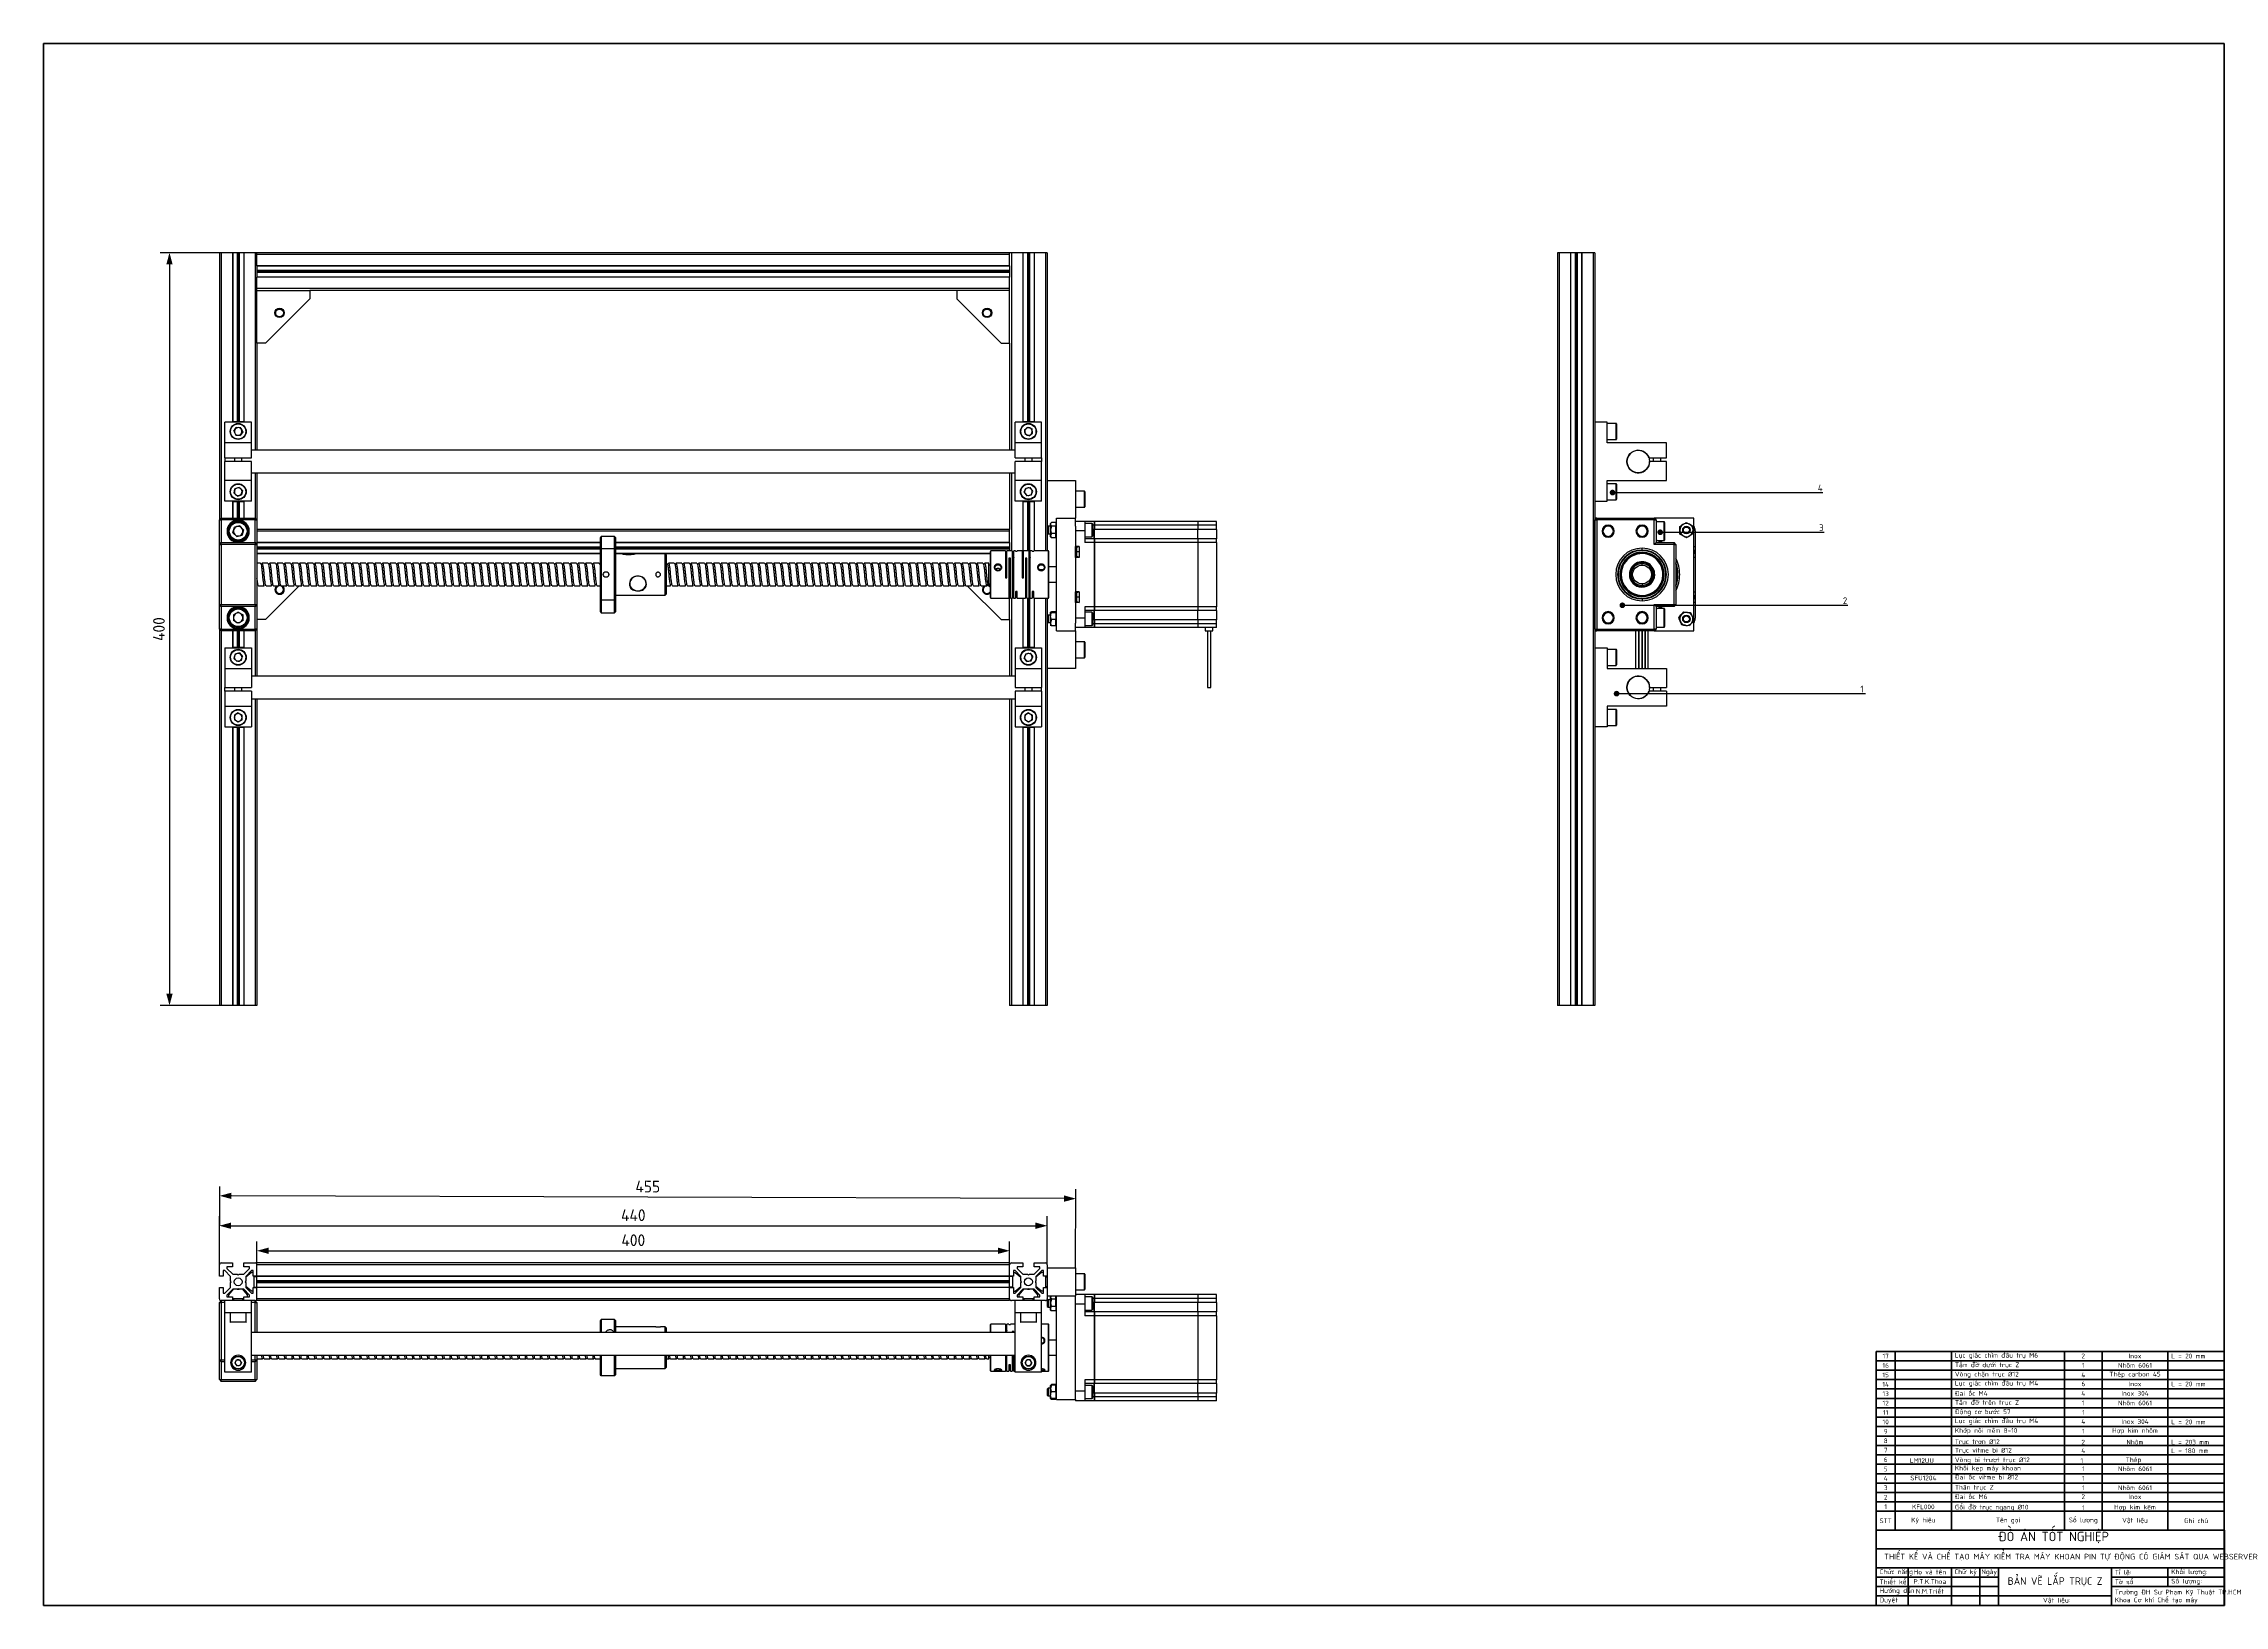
# Model space of a CAD drawing. Header units: millimetres. Extents: x 55 to 6841, y 61 to 3739.
# Drawn here: x 3196 to 4355, y 1679 to 2509 of the extents above; entities that cross this region are included whole.
import ezdxf
from ezdxf import colors
from ezdxf.entities.mleader import LeaderData, LeaderLine
from ezdxf.math import Vec2, Vec3

# ---------------------------------------------------------------- set-up
doc = ezdxf.new("R2010")
doc.units = ezdxf.units.MM
doc.header["$LTSCALE"] = 0.7
doc.header["$PDMODE"] = 35
doc.header["$PDSIZE"] = -4
doc.layers.get('0').update_dxf_attribs({"color": 255})
for name, color, linetype, lineweight in [('AM_5', 10, 'Continuous', 25), ('DIM', 94, 'Continuous', 25), ('KHUNGBV', 5, 'Continuous', 70), ('mãnh', 7, 'Continuous', 18), ('netdam', 7, 'Continuous', 40)]:
    doc.layers.add(name, color=color, linetype=linetype, lineweight=lineweight)
doc.styles.add('TCVN-7284', font='tcvn+7284-2003r.ttf')
doc.styles.add('TCVN7824', font='tcvn+7284-2003r.ttf', dxfattribs={"height": 3.5})
doc.dimstyles.new('TCVN_ISO-25_RadiusDia', dxfattribs={"dimtxt": 2.5, "dimasz": 2.5, "dimexe": 2, "dimexo": 0, "dimgap": 1, "dimtad": 1, "dimtoh": 1, "dimtxsty": 'TCVN-7284', "dimblk": 'Arrow', "dimcen": 0, "dimclrd": 256, "dimclre": 256, "dimclrt": 256, "dimadec": 0, "dimazin": 0, "dimtfac": 1, "dimtofl": 0, "dimtmove": 0, "dimatfit": 3, "dimldrblk": 'Arrow', "dimfxl": 1, "dimlwd": -1, "dimlwe": -1, "dimarcsym": 0})

# ---------------------------------------------------------------- blocks, each defined once
blk = doc.blocks.new('X_2')
at = {"color": 7, "linetype": 'Continuous', "lineweight": 25}
for p, q in [((3289.3, 2398.3), (3289.3, 2256.3)), ((3290.3, 2398.3), (3289.3, 2398.3)), ((3296.3, 2398.3), (3290.3, 2398.3)), ((3296.3, 2398.3), (3296.3, 2308.3)), ((3296.4, 2398.3), (3296.3, 2398.3)), ((3296.4, 2398.3), (3296.4, 2308.5)), ((3298.8, 2398.3), (3296.4, 2398.3)), ((3298.8, 2398.3), (3298.8, 2308.5)), ((3299.3, 2398.3), (3298.8, 2398.3)), ((3299.3, 2398.3), (3299.3, 2308.5)), ((3299.9, 2398.3), (3299.3, 2398.3)), ((3299.9, 2398.3), (3299.9, 2308.5)), ((3302.3, 2398.3), (3299.9, 2398.3)), ((3302.3, 2398.3), (3302.3, 2308.3)), ((3308.3, 2398.3), (3302.3, 2398.3)), ((3302.3, 2398.3), (3302.3, 2308.5)), ((3302.3, 2398.3), (3302.3, 2398.3)), ((3309.3, 2398.3), (3308.3, 2398.3)), ((3709.3, 2398.3), (3309.3, 2398.3)), ((3309.3, 2397.3), (3309.3, 2398.3)), ((3709.3, 2397.3), (3309.3, 2397.3)), ((3309.3, 2391.3), (3309.3, 2397.3)), ((3709.3, 2391.3), (3309.3, 2391.3)), ((3309.3, 2391.3), (3309.3, 2385.3)), ((3709.3, 2391.2), (3309.3, 2391.2)), ((3709.3, 2388.8), (3309.3, 2388.8)), ((3709.3, 2388.3), (3309.3, 2388.3)), ((3709.3, 2387.8), (3309.3, 2387.8)), ((3710.3, 2398.3), (3709.3, 2398.3)), ((3709.3, 2397.3), (3709.3, 2398.3)), ((3709.3, 2391.3), (3709.3, 2397.3)), ((3709.3, 2391.3), (3709.3, 2385.3)), ((3716.3, 2398.3), (3710.3, 2398.3)), ((3716.3, 2398.3), (3716.3, 2308.3)), ((3716.4, 2398.3), (3716.3, 2398.3)), ((3716.4, 2398.3), (3716.4, 2308.5)), ((3718.8, 2398.3), (3716.4, 2398.3)), ((3718.8, 2398.3), (3718.8, 2308.5)), ((3719.3, 2398.3), (3718.8, 2398.3)), ((3719.3, 2398.3), (3719.3, 2308.5)), ((3719.9, 2398.3), (3719.3, 2398.3)), ((3719.9, 2398.3), (3719.9, 2308.5)), ((3722.3, 2398.3), (3719.9, 2398.3)), ((3722.3, 2398.3), (3722.3, 2308.3)), ((3728.3, 2398.3), (3722.3, 2398.3)), ((3722.3, 2398.3), (3722.3, 2308.5)), ((3722.3, 2398.3), (3722.3, 2398.3)), ((3729.3, 2398.3), (3728.3, 2398.3)), ((3729.3, 2398.3), (3729.3, 2252.5)), ((3709.3, 2385.4), (3309.3, 2385.4)), ((3709.3, 2385.3), (3309.3, 2385.3)), ((3309.3, 2379.3), (3309.3, 2385.3)), ((3709.3, 2379.3), (3309.3, 2379.3)), ((3309.3, 2378.3), (3309.3, 2379.3)), ((3309.3, 2350.3), (3309.3, 2378.3)), ((3309.3, 2378.3), (3337.3, 2378.3)), ((3337.3, 2378.3), (3337.3, 2373.8)), ((3681.3, 2378.3), (3337.3, 2378.3)), ((3681.3, 2378.3), (3681.3, 2373.8)), ((3709.3, 2378.3), (3681.3, 2378.3)), ((3709.3, 2379.3), (3709.3, 2385.3)), ((3709.3, 2378.3), (3709.3, 2379.3)), ((3709.3, 2350.3), (3709.3, 2378.3)), ((3337.3, 2373.8), (3313.8, 2350.3)), ((3681.3, 2373.8), (3704.8, 2350.3)), ((3313.8, 2350.3), (3309.3, 2350.3)), ((3309.3, 2350.3), (3309.3, 2293.3)), ((3704.8, 2350.3), (3709.3, 2350.3)), ((3709.3, 2350.3), (3709.3, 2293.3)), ((3306.3, 2308.3), (3292.3, 2308.3)), ((3292.3, 2297.3), (3292.3, 2308.3)), ((3302.3, 2308.5), (3296.3, 2308.5)), ((3306.3, 2297.3), (3306.3, 2308.3)), ((3726.3, 2308.3), (3712.3, 2308.3)), ((3712.3, 2297.3), (3712.3, 2308.3)), ((3722.3, 2308.5), (3716.3, 2308.5)), ((3726.3, 2297.3), (3726.3, 2308.3)), ((3292.3, 2289.3), (3292.3, 2297.3)), ((3306.3, 2297.3), (3292.3, 2297.3)), ((3297, 2303.5), (3298.3, 2305.4)), ((3297, 2303.5), (3298, 2301.4)), ((3298, 2301.4), (3300.3, 2301.2)), ((3300.7, 2305.2), (3298.3, 2305.4)), ((3301.7, 2303.1), (3300.3, 2301.2)), ((3300.7, 2305.2), (3301.7, 2303.1)), ((3306.3, 2289.3), (3306.3, 2297.3)), ((3712.3, 2289.3), (3712.3, 2297.3)), ((3726.3, 2297.3), (3712.3, 2297.3)), ((3717.2, 2304.2), (3719, 2305.6)), ((3717.2, 2304.2), (3717.5, 2301.9)), ((3719.7, 2301), (3717.5, 2301.9)), ((3719, 2305.6), (3721.2, 2304.7)), ((3719.7, 2301), (3721.5, 2302.4)), ((3721.5, 2302.4), (3721.2, 2304.7)), ((3726.3, 2289.3), (3726.3, 2297.3)), ((3292.3, 2289.3), (3306.3, 2289.3)), ((3292.3, 2289.3), (3292.3, 2287.3)), ((3306.3, 2287.3), (3292.3, 2287.3)), ((3292.3, 2277.3), (3292.3, 2287.3)), ((3297.3, 2289.3), (3297.3, 2287.3)), ((3301.3, 2287.3), (3301.3, 2289.3)), ((3712.3, 2293.3), (3306.3, 2293.3)), ((3306.3, 2277.3), (3306.3, 2287.3)), ((3712.3, 2289.3), (3726.3, 2289.3)), ((3726.3, 2287.3), (3712.3, 2287.3)), ((3712.3, 2277.3), (3712.3, 2287.3)), ((3717.3, 2289.3), (3717.3, 2287.3)), ((3721.3, 2287.3), (3721.3, 2289.3)), ((3726.3, 2289.3), (3726.3, 2287.3)), ((3726.3, 2277.3), (3726.3, 2287.3)), ((3306.3, 2277.3), (3292.3, 2277.3)), ((3292.3, 2266.3), (3292.3, 2277.3)), ((3297.1, 2270.6), (3297.6, 2272.9)), ((3299.8, 2273.6), (3297.6, 2272.9)), ((3301.6, 2272), (3299.8, 2273.6)), ((3301.6, 2272), (3301.1, 2269.7)), ((3306.3, 2281.3), (3712.3, 2281.3)), ((3306.3, 2266.3), (3306.3, 2277.3)), ((3309.3, 2281.3), (3309.3, 2256.3)), ((3709.3, 2281.3), (3709.3, 2251.3)), ((3726.3, 2277.3), (3712.3, 2277.3)), ((3712.3, 2266.3), (3712.3, 2277.3)), ((3717, 2271), (3718, 2273.2)), ((3718, 2273.2), (3720.3, 2273.5)), ((3721.7, 2271.5), (3720.3, 2273.5)), ((3726.3, 2266.3), (3726.3, 2277.3)), ((3729.3, 2277.3), (3744.3, 2277.3)), ((3744.3, 2277.3), (3744.3, 2257.3)), ((3306.3, 2266.3), (3292.3, 2266.3)), ((3296.3, 2266.3), (3296.3, 2257.3)), ((3302.3, 2266), (3296.3, 2266)), ((3296.4, 2266), (3296.4, 2257.3)), ((3298.9, 2269), (3297.1, 2270.6)), ((3298.8, 2266), (3298.8, 2257.3)), ((3298.9, 2269), (3301.1, 2269.7)), ((3299.3, 2266), (3299.3, 2257.3)), ((3299.9, 2266), (3299.9, 2257.3)), ((3302.3, 2266.3), (3302.3, 2257.3)), ((3302.3, 2266), (3302.3, 2257.3)), ((3726.3, 2266.3), (3712.3, 2266.3)), ((3716.3, 2266.3), (3716.3, 2225.5)), ((3722.3, 2266), (3716.3, 2266)), ((3716.4, 2266), (3716.4, 2225.5)), ((3717, 2271), (3718.4, 2269.1)), ((3720.7, 2269.4), (3718.4, 2269.1)), ((3718.8, 2266), (3718.8, 2239.8)), ((3719.3, 2266), (3719.3, 2239.8)), ((3719.9, 2266), (3719.9, 2236.3)), ((3720.7, 2269.4), (3721.7, 2271.5)), ((3722.3, 2266.3), (3722.3, 2239.8)), ((3722.3, 2266), (3722.3, 2239.8)), ((3749.1, 2271.5), (3744.3, 2271.5)), ((3744.3, 2263), (3749.1, 2263)), ((3749.3, 2271.3), (3749.3, 2271)), ((3749.3, 2271), (3749.3, 2263.3)), ((3289.3, 2256.3), (3290.3, 2257.3)), ((3289.3, 2256.3), (3290.3, 2256.3)), ((3289.3, 2243.3), (3289.3, 2256.3)), ((3290.3, 2257.3), (3308.3, 2257.3)), ((3290.3, 2256.3), (3290.3, 2257.3)), ((3308.3, 2256.3), (3290.3, 2256.3)), ((3290.3, 2256.3), (3290.3, 2244.3)), ((3293.9, 2250.3), (3293.4, 2250.3)), ((3296.5, 2249.5), (3297.3, 2252.4)), ((3298.6, 2247.5), (3296.5, 2249.5)), ((3300.1, 2253.1), (3297.3, 2252.4)), ((3302.2, 2251), (3300.1, 2253.1)), ((3302.2, 2251), (3301.4, 2248.2)), ((3304.7, 2250.3), (3305.2, 2250.3)), ((3308.3, 2257.3), (3308.3, 2256.3)), ((3308.3, 2257.3), (3309.3, 2256.3)), ((3308.3, 2244.3), (3308.3, 2256.3)), ((3308.3, 2256.3), (3309.3, 2256.3)), ((3309.3, 2256.3), (3309.3, 2243.3)), ((3709.3, 2251.3), (3309.3, 2251.3)), ((3709.3, 2250.3), (3309.3, 2250.3)), ((3709.3, 2250.3), (3709.3, 2251.3)), ((3709.3, 2244.3), (3709.3, 2250.3)), ((3729.7, 2252.9), (3729.3, 2252.5)), ((3729.3, 2252.5), (3729.3, 2249.3)), ((3729.3, 2249.3), (3729.7, 2248.9)), ((3729.3, 2249.3), (3729.3, 2239.8)), ((3731.1, 2252.9), (3729.7, 2252.9)), ((3729.7, 2252.9), (3729.7, 2248.9)), ((3729.7, 2248.9), (3731.1, 2248.9)), ((3731.4, 2254.8), (3731.1, 2254.4)), ((3731.1, 2254), (3731.1, 2254.4)), ((3731.1, 2251), (3731.1, 2254)), ((3731.5, 2253), (3731.1, 2251)), ((3731.1, 2247.9), (3731.1, 2251)), ((3731.5, 2249), (3731.1, 2247.9)), ((3733.9, 2254.9), (3731.5, 2254.9)), ((3733.9, 2253), (3731.5, 2253)), ((3733.9, 2249), (3731.5, 2249)), ((3733.9, 2254.9), (3733.9, 2254)), ((3734.3, 2254.4), (3733.9, 2254.4)), ((3733.9, 2254), (3733.9, 2253)), ((3733.9, 2251), (3733.9, 2253)), ((3733.9, 2249), (3733.9, 2251)), ((3733.9, 2247.9), (3733.9, 2249)), ((3734.3, 2197.3), (3734.3, 2257.3)), ((3734.3, 2257.3), (3744.3, 2257.3)), ((3744.3, 2253), (3744.3, 2257.3)), ((3749.3, 2255.5), (3744.3, 2255.5)), ((3744.3, 2253), (3744.3, 2250.5)), ((3744.3, 2250.5), (3744.3, 2242.1)), ((3749.3, 2250.5), (3744.3, 2250.5)), ((3749.3, 2255.5), (3749.3, 2250.5)), ((3754.3, 2255.5), (3749.3, 2255.5)), ((3753.1, 2254.4), (3749.3, 2254.4)), ((3749.3, 2250.5), (3749.3, 2244.3)), ((3753.3, 2254.2), (3753.3, 2253.9)), ((3753.3, 2253.9), (3753.3, 2247.6)), ((3754.3, 2255.5), (3754.3, 2253.5)), ((3754.4, 2255.4), (3754.3, 2255.4)), ((3754.3, 2253.5), (3754.3, 2251.3)), ((3754.4, 2253.5), (3754.3, 2253.5)), ((3754.4, 2251.3), (3754.3, 2251.3)), ((3754.3, 2246.3), (3754.3, 2251.3)), ((3809.3, 2255.5), (3754.4, 2255.5)), ((3754.4, 2255.5), (3754.4, 2253.5)), ((3809.3, 2253.5), (3754.4, 2253.5)), ((3754.4, 2253.5), (3754.4, 2251.3)), ((3809.3, 2251.3), (3754.4, 2251.3)), ((3754.4, 2246.3), (3754.4, 2251.3)), ((3809.3, 2255.5), (3809.3, 2253.5)), ((3819.3, 2255.5), (3809.3, 2255.5)), ((3809.3, 2255.5), (3809.3, 2253.5)), ((3809.3, 2255.4), (3809.3, 2255.4)), ((3809.3, 2253.5), (3809.3, 2251.3)), ((3819.3, 2253.5), (3809.3, 2253.5)), ((3809.3, 2253.5), (3809.3, 2251.3)), ((3809.3, 2253.5), (3809.3, 2253.5)), ((3809.3, 2246.3), (3809.3, 2251.3)), ((3809.3, 2251.3), (3809.3, 2251.3)), ((3819.3, 2251.3), (3809.3, 2251.3)), ((3809.3, 2246.3), (3809.3, 2251.3)), ((3819.3, 2253.5), (3819.3, 2255.5)), ((3819.3, 2251.3), (3819.3, 2253.5)), ((3819.3, 2251.3), (3819.3, 2246.3)), ((3289.3, 2243.3), (3290.3, 2244.3)), ((3289.3, 2243.3), (3290.3, 2243.3)), ((3289.3, 2211.3), (3289.3, 2243.3)), ((3290.3, 2244.3), (3308.3, 2244.3)), ((3290.3, 2243.3), (3290.3, 2244.3)), ((3308.3, 2243.3), (3290.3, 2243.3)), ((3290.3, 2243.3), (3290.3, 2211.3)), ((3298.6, 2247.5), (3301.4, 2248.2)), ((3308.3, 2244.3), (3308.3, 2243.3)), ((3308.3, 2244.3), (3309.3, 2243.3)), ((3308.3, 2211.3), (3308.3, 2243.3)), ((3308.3, 2243.3), (3309.3, 2243.3)), ((3491.8, 2244.3), (3309.3, 2244.3)), ((3491.8, 2244.2), (3309.3, 2244.2)), ((3309.3, 2243.3), (3309.3, 2211.3)), ((3491.8, 2241.8), (3309.3, 2241.8)), ((3491.8, 2241.3), (3309.3, 2241.3)), ((3491.8, 2240.8), (3309.3, 2240.8)), ((3491.8, 2238.4), (3309.3, 2238.4)), ((3491.8, 2238.3), (3309.3, 2238.3)), ((3492.3, 2247.5), (3491.8, 2247)), ((3491.8, 2240.7), (3491.8, 2247)), ((3492.3, 2240.9), (3491.8, 2240.7)), ((3491.8, 2213.9), (3491.8, 2240.7)), ((3499.3, 2247.5), (3492.3, 2247.5)), ((3492.3, 2247.5), (3492.3, 2240.9)), ((3499.3, 2240.9), (3492.3, 2240.9)), ((3492.3, 2240.9), (3492.3, 2213.7)), ((3499.8, 2247), (3499.3, 2247.5)), ((3499.3, 2240.9), (3499.3, 2247.5)), ((3499.3, 2213.7), (3499.3, 2240.9)), ((3499.3, 2240.9), (3499.8, 2240.7)), ((3499.8, 2247), (3499.8, 2240.7)), ((3709.3, 2244.3), (3499.8, 2244.3)), ((3709.3, 2244.2), (3499.8, 2244.2)), ((3709.3, 2241.8), (3499.8, 2241.8)), ((3709.3, 2241.3), (3499.8, 2241.3)), ((3709.3, 2240.8), (3499.8, 2240.8)), ((3499.8, 2240.7), (3499.8, 2213.9)), ((3699.1, 2238.4), (3499.8, 2238.4)), ((3502.5, 2238.3), (3499.8, 2238.3)), ((3699.1, 2238.3), (3499.8, 2238.3)), ((3526.3, 2238.3), (3511.2, 2238.3)), ((3526.8, 2237.8), (3526.3, 2238.3)), ((3526.3, 2216.3), (3526.3, 2238.3)), ((3526.8, 2237.8), (3526.8, 2216.8)), ((3699.3, 2239.8), (3699.1, 2239.6)), ((3699.1, 2215), (3699.1, 2239.6)), ((3707.1, 2239.8), (3699.3, 2239.8)), ((3699.3, 2215.4), (3699.3, 2239.8)), ((3707.1, 2239.8), (3707.1, 2225.7)), ((3707.9, 2238.4), (3707.1, 2238.4)), ((3707.9, 2238.3), (3707.1, 2238.3)), ((3710.7, 2239.8), (3707.9, 2239.8)), ((3707.9, 2225.7), (3707.9, 2239.8)), ((3709.3, 2244.3), (3709.3, 2239.8)), ((3710.7, 2239.8), (3710.7, 2214.8)), ((3712.5, 2239.8), (3711.5, 2239.8)), ((3711.5, 2214.8), (3711.5, 2239.8)), ((3712.5, 2239.8), (3712.5, 2239.7)), ((3712.7, 2239.7), (3713.1, 2239.7)), ((3715.9, 2239.8), (3713.3, 2239.8)), ((3713.3, 2239.7), (3713.3, 2239.8)), ((3715.9, 2239.8), (3715.9, 2225.7)), ((3719.5, 2239.8), (3716.7, 2239.8)), ((3716.7, 2225.7), (3716.7, 2239.8)), ((3719.5, 2239.8), (3719.5, 2214.8)), ((3721.3, 2239.8), (3720.3, 2239.8)), ((3720.3, 2214.8), (3720.3, 2239.8)), ((3721.3, 2239.8), (3721.3, 2239.7)), ((3721.5, 2239.7), (3721.9, 2239.7)), ((3729.9, 2239.8), (3722.1, 2239.8)), ((3722.1, 2239.7), (3722.1, 2239.8)), ((3730.1, 2239.6), (3729.9, 2239.8)), ((3729.9, 2215.4), (3729.9, 2239.8)), ((3730.1, 2215.6), (3730.1, 2239.6)), ((3731.1, 2247.4), (3731.1, 2247.9)), ((3731.1, 2247.4), (3731.4, 2246.9)), ((3733.9, 2246.8), (3731.5, 2246.8)), ((3733.9, 2246.8), (3733.9, 2247.9)), ((3733.9, 2247.4), (3734.3, 2247.4)), ((3744.3, 2236.4), (3744.3, 2242.1)), ((3746.3, 2242.1), (3744.3, 2242.1)), ((3744.4, 2241.1), (3744.4, 2241.1)), ((3744.4, 2239.5), (3744.4, 2239.1)), ((3744.4, 2237.5), (3744.4, 2237.5)), ((3746.3, 2242), (3744.9, 2241.6)), ((3746.3, 2239.3), (3744.9, 2239.3)), ((3744.9, 2237), (3746.3, 2236.5)), ((3746.3, 2242.1), (3746.3, 2236.4)), ((3749.3, 2247.4), (3753.1, 2247.4)), ((3754.3, 2246.3), (3749.3, 2246.3)), ((3754.3, 2244.3), (3749.3, 2244.3)), ((3754.3, 2246.3), (3754.3, 2244.3)), ((3754.4, 2246.3), (3754.3, 2246.3)), ((3754.3, 2244.3), (3754.3, 2210.2)), ((3754.4, 2244.3), (3754.3, 2244.3)), ((3809.3, 2246.3), (3754.4, 2246.3)), ((3754.4, 2246.3), (3754.4, 2244.3)), ((3809.3, 2244.3), (3754.4, 2244.3)), ((3754.4, 2244.3), (3754.4, 2210.2)), ((3809.3, 2246.3), (3809.3, 2244.3)), ((3819.3, 2246.3), (3809.3, 2246.3)), ((3809.3, 2246.3), (3809.3, 2244.3)), ((3809.3, 2246.3), (3809.3, 2246.3)), ((3809.3, 2244.3), (3809.3, 2210.2)), ((3819.3, 2244.3), (3809.3, 2244.3)), ((3809.3, 2244.3), (3809.3, 2210.2)), ((3809.3, 2244.3), (3809.3, 2244.3)), ((3819.3, 2244.3), (3819.3, 2246.3)), ((3819.3, 2244.3), (3819.3, 2210.2)), ((3311.1, 2233.3), (3309.3, 2233.3)), ((3315.1, 2233.3), (3312.1, 2233.3)), ((3319.1, 2233.3), (3316.1, 2233.3)), ((3323.1, 2233.3), (3320.1, 2233.3)), ((3327.1, 2233.3), (3324.1, 2233.3)), ((3331.1, 2233.3), (3328.1, 2233.3)), ((3335.1, 2233.3), (3332.1, 2233.3)), ((3339.1, 2233.3), (3336.1, 2233.3)), ((3343.1, 2233.3), (3340.1, 2233.3)), ((3347.1, 2233.3), (3344.1, 2233.3)), ((3351.1, 2233.3), (3348.1, 2233.3)), ((3355.1, 2233.3), (3352.1, 2233.3)), ((3359.1, 2233.3), (3356.1, 2233.3)), ((3363.1, 2233.3), (3360.1, 2233.3)), ((3367.1, 2233.3), (3364.1, 2233.3)), ((3371.1, 2233.3), (3368.1, 2233.3)), ((3375.1, 2233.3), (3372.1, 2233.3)), ((3379.1, 2233.3), (3376.1, 2233.3)), ((3383.1, 2233.3), (3380.1, 2233.3)), ((3387.1, 2233.3), (3384.1, 2233.3)), ((3391.1, 2233.3), (3388.1, 2233.3)), ((3395.1, 2233.3), (3392.1, 2233.3)), ((3399.1, 2233.3), (3396.1, 2233.3)), ((3403.1, 2233.3), (3400.1, 2233.3)), ((3407.1, 2233.3), (3404.1, 2233.3)), ((3411.1, 2233.3), (3408.1, 2233.3)), ((3415.1, 2233.3), (3412.1, 2233.3)), ((3419.1, 2233.3), (3416.1, 2233.3)), ((3423.1, 2233.3), (3420.1, 2233.3)), ((3427.1, 2233.3), (3424.1, 2233.3)), ((3431.1, 2233.3), (3428.1, 2233.3)), ((3435.1, 2233.3), (3432.1, 2233.3)), ((3439.1, 2233.3), (3436.1, 2233.3)), ((3443.1, 2233.3), (3440.1, 2233.3)), ((3447.1, 2233.3), (3444.1, 2233.3)), ((3451.1, 2233.3), (3448.1, 2233.3)), ((3455.1, 2233.3), (3452.1, 2233.3)), ((3459.1, 2233.3), (3456.1, 2233.3)), ((3463.1, 2233.3), (3460.1, 2233.3)), ((3467.1, 2233.3), (3464.1, 2233.3)), ((3471.1, 2233.3), (3468.1, 2233.3)), ((3475.1, 2233.3), (3472.1, 2233.3)), ((3479.1, 2233.3), (3476.1, 2233.3)), ((3483.1, 2233.3), (3480.1, 2233.3)), ((3487.1, 2233.3), (3484.1, 2233.3)), ((3491.1, 2233.3), (3488.1, 2233.3)), ((3527.1, 2233.3), (3526.8, 2233.3)), ((3531.1, 2233.3), (3528.1, 2233.3)), ((3535.1, 2233.3), (3532.1, 2233.3)), ((3539.1, 2233.3), (3536.1, 2233.3)), ((3543.1, 2233.3), (3540.1, 2233.3)), ((3547.1, 2233.3), (3544.1, 2233.3)), ((3551.1, 2233.3), (3548.1, 2233.3)), ((3555.1, 2233.3), (3552.1, 2233.3)), ((3559.1, 2233.3), (3556.1, 2233.3)), ((3563.1, 2233.3), (3560.1, 2233.3)), ((3567.1, 2233.3), (3564.1, 2233.3)), ((3571.1, 2233.3), (3568.1, 2233.3)), ((3575.1, 2233.3), (3572.1, 2233.3)), ((3579.1, 2233.3), (3576.1, 2233.3)), ((3583.1, 2233.3), (3580.1, 2233.3)), ((3587.1, 2233.3), (3584.1, 2233.3)), ((3591.1, 2233.3), (3588.1, 2233.3)), ((3595.1, 2233.3), (3592.1, 2233.3)), ((3599.1, 2233.3), (3596.1, 2233.3)), ((3603.1, 2233.3), (3600.1, 2233.3)), ((3607.1, 2233.3), (3604.1, 2233.3)), ((3611.1, 2233.3), (3608.1, 2233.3)), ((3615.1, 2233.3), (3612.1, 2233.3)), ((3619.1, 2233.3), (3616.1, 2233.3)), ((3623.1, 2233.3), (3620.1, 2233.3)), ((3627.1, 2233.3), (3624.1, 2233.3)), ((3631.1, 2233.3), (3628.1, 2233.3)), ((3635.1, 2233.3), (3632.1, 2233.3)), ((3639.1, 2233.3), (3636.1, 2233.3)), ((3643.1, 2233.3), (3640.1, 2233.3)), ((3647.1, 2233.3), (3644.1, 2233.3)), ((3651.1, 2233.3), (3648.1, 2233.3)), ((3655.1, 2233.3), (3652.1, 2233.3)), ((3659.1, 2233.3), (3656.1, 2233.3)), ((3663.1, 2233.3), (3660.1, 2233.3)), ((3667.1, 2233.3), (3664.1, 2233.3)), ((3671.1, 2233.3), (3668.1, 2233.3)), ((3675.1, 2233.3), (3672.1, 2233.3)), ((3679.1, 2233.3), (3676.1, 2233.3)), ((3683.1, 2233.3), (3680.1, 2233.3)), ((3687.1, 2233.3), (3684.1, 2233.3)), ((3691.1, 2233.3), (3688.1, 2233.3)), ((3695.1, 2233.3), (3692.1, 2233.3)), ((3698.3, 2233.3), (3696.1, 2233.3)), ((3698.3, 2221.3), (3698.3, 2233.3)), ((3699.1, 2232.3), (3698.3, 2232.3)), ((3707.9, 2232.3), (3707.1, 2232.3)), ((3707.3, 2225.5), (3707.7, 2225.5)), ((3708.9, 2235.8), (3708.9, 2214.8)), ((3709.7, 2232.3), (3708.9, 2232.3)), ((3709.5, 2236), (3709.1, 2236)), ((3709.1, 2236), (3709.1, 2233.3)), ((3709.1, 2233.3), (3709.5, 2233.3)), ((3709.5, 2236), (3709.5, 2233.3)), ((3709.7, 2214.8), (3709.7, 2235.8)), ((3711.5, 2232.3), (3710.7, 2232.3)), ((3711.3, 2236.3), (3710.9, 2236.3)), ((3716.1, 2225.5), (3716.5, 2225.5)), ((3717.7, 2235.8), (3717.7, 2214.8)), ((3717.9, 2231.3), (3717.7, 2231.1)), ((3718.3, 2236), (3717.9, 2236)), ((3717.9, 2236), (3717.9, 2233.3)), ((3717.9, 2233.3), (3718.3, 2233.3)), ((3718.3, 2231.8), (3717.9, 2231.8)), ((3718.5, 2231.3), (3717.9, 2231.3)), ((3717.9, 2231.3), (3717.9, 2227.3)), ((3717.9, 2227.3), (3717.9, 2223.3)), ((3718.3, 2236), (3718.3, 2233.3)), ((3718.5, 2214.8), (3718.5, 2235.8)), ((3720.3, 2231.3), (3719.5, 2231.3)), ((3720.1, 2236.3), (3719.7, 2236.3)), ((3734.3, 2231.3), (3730.1, 2231.3)), ((3744.3, 2236.4), (3744.3, 2218.1)), ((3746.3, 2236.4), (3744.3, 2236.4)), ((3310.1, 2221.3), (3313.1, 2221.3)), ((3331.8, 2221.3), (3313.8, 2203.3)), ((3314.1, 2221.3), (3317.1, 2221.3)), ((3318.1, 2221.3), (3321.1, 2221.3)), ((3321.4, 2221.8), (3322, 2221.7)), ((3322.1, 2221.3), (3325.1, 2221.3)), ((3326.1, 2221.3), (3329.1, 2221.3)), ((3330.1, 2221.3), (3333.1, 2221.3)), ((3334.1, 2221.3), (3337.1, 2221.3)), ((3338.1, 2221.3), (3341.1, 2221.3)), ((3342.1, 2221.3), (3345.1, 2221.3)), ((3346.1, 2221.3), (3349.1, 2221.3)), ((3350.1, 2221.3), (3353.1, 2221.3)), ((3354.1, 2221.3), (3357.1, 2221.3)), ((3358.1, 2221.3), (3361.1, 2221.3)), ((3362.1, 2221.3), (3365.1, 2221.3)), ((3366.1, 2221.3), (3369.1, 2221.3)), ((3370.1, 2221.3), (3373.1, 2221.3)), ((3374.1, 2221.3), (3377.1, 2221.3)), ((3378.1, 2221.3), (3381.1, 2221.3)), ((3382.1, 2221.3), (3385.1, 2221.3)), ((3386.1, 2221.3), (3389.1, 2221.3)), ((3390.1, 2221.3), (3393.1, 2221.3)), ((3394.1, 2221.3), (3397.1, 2221.3)), ((3398.1, 2221.3), (3401.1, 2221.3)), ((3402.1, 2221.3), (3405.1, 2221.3)), ((3406.1, 2221.3), (3409.1, 2221.3)), ((3410.1, 2221.3), (3413.1, 2221.3)), ((3414.1, 2221.3), (3417.1, 2221.3)), ((3418.1, 2221.3), (3421.1, 2221.3)), ((3422.1, 2221.3), (3425.1, 2221.3)), ((3426.1, 2221.3), (3429.1, 2221.3)), ((3430.1, 2221.3), (3433.1, 2221.3)), ((3434.1, 2221.3), (3437.1, 2221.3)), ((3438.1, 2221.3), (3441.1, 2221.3)), ((3442.1, 2221.3), (3445.1, 2221.3)), ((3446.1, 2221.3), (3449.1, 2221.3)), ((3450.1, 2221.3), (3453.1, 2221.3)), ((3454.1, 2221.3), (3457.1, 2221.3)), ((3458.1, 2221.3), (3461.1, 2221.3)), ((3462.1, 2221.3), (3465.1, 2221.3)), ((3466.1, 2221.3), (3469.1, 2221.3)), ((3470.1, 2221.3), (3473.1, 2221.3)), ((3474.1, 2221.3), (3477.1, 2221.3)), ((3478.1, 2221.3), (3481.1, 2221.3)), ((3482.1, 2221.3), (3485.1, 2221.3)), ((3486.1, 2221.3), (3489.1, 2221.3)), ((3490.1, 2221.3), (3491.8, 2221.3)), ((3491.8, 2213.9), (3492.3, 2213.7)), ((3491.8, 2207.5), (3491.8, 2213.9)), ((3499.3, 2213.7), (3492.3, 2213.7)), ((3492.3, 2213.7), (3492.3, 2207)), ((3499.8, 2213.9), (3499.3, 2213.7)), ((3499.3, 2207), (3499.3, 2213.7)), ((3499.8, 2216.3), (3526.3, 2216.3)), ((3499.8, 2213.9), (3499.8, 2207.5)), ((3507.3, 2222.9), (3507.3, 2222.5)), ((3516.1, 2222.5), (3516.1, 2222.8)), ((3516.1, 2222.6), (3516.1, 2222.8)), ((3526.3, 2216.3), (3526.8, 2216.8)), ((3526.8, 2221.3), (3529.1, 2221.3)), ((3530.1, 2221.3), (3533.1, 2221.3)), ((3534.1, 2221.3), (3537.1, 2221.3)), ((3538.1, 2221.3), (3541.1, 2221.3)), ((3542.1, 2221.3), (3545.1, 2221.3)), ((3546.1, 2221.3), (3549.1, 2221.3)), ((3550.1, 2221.3), (3553.1, 2221.3)), ((3554.1, 2221.3), (3557.1, 2221.3)), ((3558.1, 2221.3), (3561.1, 2221.3)), ((3562.1, 2221.3), (3565.1, 2221.3)), ((3566.1, 2221.3), (3569.1, 2221.3)), ((3570.1, 2221.3), (3573.1, 2221.3)), ((3574.1, 2221.3), (3577.1, 2221.3)), ((3578.1, 2221.3), (3581.1, 2221.3)), ((3582.1, 2221.3), (3585.1, 2221.3)), ((3586.1, 2221.3), (3589.1, 2221.3)), ((3590.1, 2221.3), (3593.1, 2221.3)), ((3594.1, 2221.3), (3597.1, 2221.3)), ((3598.1, 2221.3), (3601.1, 2221.3)), ((3602.1, 2221.3), (3605.1, 2221.3)), ((3606.1, 2221.3), (3609.1, 2221.3)), ((3610.1, 2221.3), (3613.1, 2221.3)), ((3614.1, 2221.3), (3617.1, 2221.3)), ((3618.1, 2221.3), (3621.1, 2221.3)), ((3622.1, 2221.3), (3625.1, 2221.3)), ((3626.1, 2221.3), (3629.1, 2221.3)), ((3630.1, 2221.3), (3633.1, 2221.3)), ((3634.1, 2221.3), (3637.1, 2221.3)), ((3638.1, 2221.3), (3641.1, 2221.3)), ((3642.1, 2221.3), (3645.1, 2221.3)), ((3646.1, 2221.3), (3649.1, 2221.3)), ((3650.1, 2221.3), (3653.1, 2221.3)), ((3654.1, 2221.3), (3657.1, 2221.3)), ((3658.1, 2221.3), (3661.1, 2221.3)), ((3662.1, 2221.3), (3665.1, 2221.3)), ((3666.1, 2221.3), (3669.1, 2221.3)), ((3670.1, 2221.3), (3673.1, 2221.3)), ((3674.1, 2221.3), (3677.1, 2221.3)), ((3678.1, 2221.3), (3681.1, 2221.3)), ((3682.1, 2221.3), (3685.1, 2221.3)), ((3686.1, 2221.3), (3689.1, 2221.3)), ((3686.8, 2221.3), (3704.8, 2203.3)), ((3690.1, 2221.3), (3693.1, 2221.3)), ((3694.1, 2221.3), (3697.1, 2221.3)), ((3697.9, 2221.7), (3697.3, 2221.8)), ((3698.1, 2221.3), (3698.3, 2221.3)), ((3698.3, 2222.3), (3699.1, 2222.3)), ((3699.1, 2215), (3699.3, 2214.8)), ((3699.3, 2214.8), (3699.3, 2215.4)), ((3699.3, 2214.8), (3708.9, 2214.8)), ((3708.9, 2222.3), (3709.7, 2222.3)), ((3709.3, 2203.3), (3709.3, 2222.3)), ((3709.7, 2214.8), (3710.7, 2214.8)), ((3710.7, 2222.3), (3711.5, 2222.3)), ((3710.9, 2214.9), (3711.3, 2214.9)), ((3711.5, 2214.8), (3712.5, 2214.8)), ((3712.5, 2218.1), (3712.5, 2214.8)), ((3713.1, 2218.3), (3712.7, 2218.3)), ((3713.3, 2214.8), (3713.3, 2218.1)), ((3713.3, 2214.8), (3717.7, 2214.8)), ((3716.3, 2214.8), (3716.3, 2188.3)), ((3716.4, 2214.8), (3716.4, 2188.5)), ((3717.7, 2223.5), (3717.9, 2223.3)), ((3717.9, 2223.3), (3718.5, 2223.3)), ((3718.5, 2214.8), (3719.5, 2214.8)), ((3718.8, 2214.8), (3718.8, 2188.5)), ((3719.3, 2214.8), (3719.3, 2188.5)), ((3719.5, 2223.3), (3720.3, 2223.3)), ((3719.7, 2214.9), (3720.1, 2214.9)), ((3719.9, 2214.9), (3719.9, 2188.5)), ((3720.3, 2214.8), (3721.3, 2214.8)), ((3721.3, 2218.1), (3721.3, 2214.8)), ((3721.9, 2218.3), (3721.5, 2218.3)), ((3722.1, 2214.8), (3722.1, 2218.1)), ((3722.1, 2214.8), (3729.9, 2214.8)), ((3722.3, 2214.8), (3722.3, 2188.3)), ((3722.3, 2214.8), (3722.3, 2188.5)), ((3729.3, 2214.8), (3729.3, 2205.3)), ((3729.9, 2214.8), (3729.9, 2215.4)), ((3729.9, 2214.8), (3730.1, 2215)), ((3730.1, 2223.3), (3734.3, 2223.3)), ((3730.1, 2215), (3730.1, 2215.6)), ((3744.3, 2212.4), (3744.3, 2218.1)), ((3746.3, 2218.1), (3744.3, 2218.1)), ((3744.4, 2217.1), (3744.4, 2217.1)), ((3744.4, 2215.5), (3744.4, 2215.1)), ((3746.3, 2218), (3744.9, 2217.6)), ((3746.3, 2215.3), (3744.9, 2215.3)), ((3746.3, 2218.1), (3746.3, 2212.4)), ((3289.3, 2211.3), (3290.3, 2211.3)), ((3290.3, 2210.3), (3289.3, 2211.3)), ((3289.3, 2198.3), (3289.3, 2211.3)), ((3290.3, 2211.3), (3308.3, 2211.3)), ((3290.3, 2210.3), (3290.3, 2211.3)), ((3308.3, 2210.3), (3290.3, 2210.3)), ((3290.3, 2210.3), (3290.3, 2198.3)), ((3293.9, 2204.3), (3293.4, 2204.3)), ((3299.3, 2207.2), (3296.8, 2205.8)), ((3296.8, 2205.8), (3296.8, 2202.8)), ((3299.3, 2201.4), (3296.8, 2202.8)), ((3299.3, 2207.2), (3301.9, 2205.8)), ((3301.9, 2202.8), (3299.3, 2201.4)), ((3301.9, 2202.8), (3301.9, 2205.8)), ((3304.7, 2204.3), (3305.2, 2204.3)), ((3308.3, 2211.3), (3309.3, 2211.3)), ((3308.3, 2211.3), (3308.3, 2210.3)), ((3309.3, 2211.3), (3308.3, 2210.3)), ((3308.3, 2198.3), (3308.3, 2210.3)), ((3309.3, 2211.3), (3309.3, 2198.3)), ((3313.8, 2203.3), (3309.3, 2203.3)), ((3491.8, 2207.5), (3492.3, 2207)), ((3492.3, 2207), (3499.3, 2207)), ((3499.3, 2207), (3499.8, 2207.5)), ((3704.8, 2203.3), (3709.3, 2203.3)), ((3709.3, 2203.3), (3709.3, 2173.3)), ((3729.7, 2205.7), (3729.3, 2205.3)), ((3729.3, 2205.3), (3729.3, 2202.1)), ((3729.3, 2202.1), (3729.7, 2201.7)), ((3729.3, 2202.1), (3729.3, 1998.3)), ((3731.1, 2205.7), (3729.7, 2205.7)), ((3729.7, 2205.7), (3729.7, 2201.7)), ((3731.5, 2207.4), (3731.1, 2207.2)), ((3731.1, 2205.1), (3731.1, 2207.2)), ((3731.1, 2201.6), (3731.1, 2205.1)), ((3731.5, 2203.3), (3731.1, 2201.6)), ((3733.9, 2207.4), (3731.5, 2207.4)), ((3733.9, 2207), (3731.5, 2207)), ((3733.9, 2203.3), (3731.5, 2203.3)), ((3733.9, 2207.2), (3733.9, 2207.4)), ((3734.3, 2207.2), (3733.9, 2207.2)), ((3733.9, 2207), (3733.9, 2207.2)), ((3733.9, 2207), (3733.9, 2205.1)), ((3733.9, 2205.1), (3733.9, 2203.3)), ((3733.9, 2201.6), (3733.9, 2203.3)), ((3744.3, 2212.4), (3744.3, 2204.1)), ((3746.3, 2212.4), (3744.3, 2212.4)), ((3749.3, 2204.1), (3744.3, 2204.1)), ((3744.3, 2204.1), (3744.3, 2201.5)), ((3744.4, 2213.5), (3744.4, 2213.5)), ((3744.9, 2213), (3746.3, 2212.5)), ((3754.3, 2210.2), (3749.3, 2210.2)), ((3749.3, 2210.2), (3749.3, 2204.1)), ((3754.3, 2208.2), (3749.3, 2208.2)), ((3753.1, 2207.2), (3749.3, 2207.2)), ((3749.3, 2204.1), (3749.3, 2199.1)), ((3753.3, 2207), (3753.3, 2206.8)), ((3753.3, 2206.8), (3753.3, 2200.4)), ((3754.3, 2210.2), (3754.3, 2208.2)), ((3754.4, 2210.2), (3754.3, 2210.2)), ((3754.4, 2208.3), (3754.3, 2208.3)), ((3754.3, 2203.2), (3754.3, 2208.2)), ((3754.4, 2203.2), (3754.3, 2203.2)), ((3754.3, 2203.2), (3754.3, 2201.1)), ((3809.3, 2210.2), (3754.4, 2210.2)), ((3754.4, 2210.2), (3754.4, 2208.2)), ((3809.3, 2208.2), (3754.4, 2208.2)), ((3754.4, 2203.2), (3754.4, 2208.2)), ((3809.3, 2203.2), (3754.4, 2203.2)), ((3754.4, 2203.2), (3754.4, 2201.1)), ((3809.3, 2210.2), (3809.3, 2208.2)), ((3819.3, 2210.2), (3809.3, 2210.2)), ((3809.3, 2210.2), (3809.3, 2208.2)), ((3809.3, 2210.2), (3809.3, 2210.2)), ((3809.3, 2208.3), (3809.3, 2208.3)), ((3819.3, 2208.2), (3809.3, 2208.2)), ((3809.3, 2203.2), (3809.3, 2208.2)), ((3809.3, 2203.2), (3809.3, 2208.2)), ((3809.3, 2203.2), (3809.3, 2203.2)), ((3819.3, 2203.2), (3809.3, 2203.2)), ((3809.3, 2203.2), (3809.3, 2201.1)), ((3809.3, 2203.2), (3809.3, 2201.1)), ((3819.3, 2208.2), (3819.3, 2210.2)), ((3819.3, 2208.2), (3819.3, 2203.2)), ((3819.3, 2201.1), (3819.3, 2203.2)), ((3289.3, 2198.3), (3289.3, 1998.3)), ((3290.3, 2198.3), (3289.3, 2198.3)), ((3290.3, 2197.3), (3289.3, 2198.3)), ((3290.3, 2198.3), (3308.3, 2198.3)), ((3290.3, 2197.3), (3290.3, 2198.3)), ((3308.3, 2197.3), (3290.3, 2197.3)), ((3296.3, 2197.3), (3296.3, 2188.3)), ((3296.4, 2197.3), (3296.4, 2188.5)), ((3298.8, 2197.3), (3298.8, 2188.5)), ((3299.3, 2197.3), (3299.3, 2188.5)), ((3299.9, 2197.3), (3299.9, 2188.5)), ((3302.3, 2197.3), (3302.3, 2188.3)), ((3302.3, 2197.3), (3302.3, 2188.5)), ((3308.3, 2198.3), (3308.3, 2197.3)), ((3309.3, 2198.3), (3308.3, 2197.3)), ((3309.3, 2198.3), (3308.3, 2198.3)), ((3309.3, 2198.3), (3309.3, 2173.3)), ((3729.7, 2201.7), (3731.1, 2201.7)), ((3731.1, 2201.6), (3731.1, 2200.2)), ((3731.5, 2200), (3731.1, 2200.2)), ((3733.9, 2200), (3731.5, 2200)), ((3733.9, 2200), (3733.9, 2201.6)), ((3733.9, 2200.2), (3734.3, 2200.2)), ((3734.3, 2197.3), (3744.3, 2197.3)), ((3744.3, 2197.3), (3744.3, 2201.5)), ((3749.3, 2199.1), (3744.3, 2199.1)), ((3744.3, 2197.3), (3744.3, 2177.3)), ((3749.1, 2191.5), (3744.3, 2191.5)), ((3749.3, 2200.2), (3753.1, 2200.2)), ((3754.3, 2199.1), (3749.3, 2199.1)), ((3749.3, 2191.3), (3749.3, 2191)), ((3749.3, 2191), (3749.3, 2183.3)), ((3754.3, 2201.1), (3754.3, 2199.1)), ((3754.4, 2201.1), (3754.3, 2201.1)), ((3754.4, 2199.1), (3754.3, 2199.1)), ((3809.3, 2201.1), (3754.4, 2201.1)), ((3754.4, 2201.1), (3754.4, 2199.1)), ((3809.3, 2199.1), (3754.4, 2199.1)), ((3809.3, 2201.1), (3809.3, 2199.1)), ((3819.3, 2201.1), (3809.3, 2201.1)), ((3809.3, 2201.1), (3809.3, 2199.1)), ((3809.3, 2201.1), (3809.3, 2201.1)), ((3819.3, 2199.1), (3809.3, 2199.1)), ((3809.3, 2199.1), (3809.3, 2199.1)), ((3813.3, 2199.1), (3813.3, 2197.3)), ((3813.3, 2197.3), (3817.3, 2197.3)), ((3814.5, 2197.3), (3814.5, 2167.3)), ((3816.2, 2167.3), (3816.2, 2197.3)), ((3817.3, 2197.3), (3817.3, 2199.1)), ((3819.3, 2199.1), (3819.3, 2201.1)), ((3292.3, 2188.3), (3306.3, 2188.3)), ((3292.3, 2188.3), (3292.3, 2177.3)), ((3302.3, 2188.5), (3296.3, 2188.5)), ((3297.7, 2185), (3297, 2182.7)), ((3298.7, 2181), (3297, 2182.7)), ((3300, 2185.6), (3297.7, 2185)), ((3301, 2181.6), (3298.7, 2181)), ((3300, 2185.6), (3301.6, 2183.8)), ((3301, 2181.6), (3301.6, 2183.8)), ((3306.3, 2188.3), (3306.3, 2177.3)), ((3712.3, 2188.3), (3726.3, 2188.3)), ((3712.3, 2188.3), (3712.3, 2177.3)), ((3722.3, 2188.5), (3716.3, 2188.5)), ((3717.9, 2185.2), (3717, 2183)), ((3718.4, 2181.1), (3717, 2183)), ((3717.9, 2185.2), (3720.3, 2185.5)), ((3718.4, 2181.1), (3720.8, 2181.4)), ((3720.3, 2185.5), (3721.7, 2183.6)), ((3720.8, 2181.4), (3721.7, 2183.6)), ((3726.3, 2188.3), (3726.3, 2177.3)), ((3744.3, 2183), (3749.1, 2183)), ((3292.3, 2177.3), (3306.3, 2177.3)), ((3292.3, 2177.3), (3292.3, 2167.3)), ((3306.3, 2177.3), (3306.3, 2167.3)), ((3712.3, 2173.3), (3306.3, 2173.3)), ((3712.3, 2177.3), (3726.3, 2177.3)), ((3712.3, 2177.3), (3712.3, 2167.3)), ((3726.3, 2177.3), (3726.3, 2167.3)), ((3744.3, 2177.3), (3729.3, 2177.3)), ((3292.3, 2167.3), (3306.3, 2167.3)), ((3292.3, 2165.3), (3292.3, 2167.3)), ((3292.3, 2165.3), (3292.3, 2157.3)), ((3306.3, 2165.3), (3292.3, 2165.3)), ((3292.3, 2157.3), (3306.3, 2157.3)), ((3292.3, 2157.3), (3292.3, 2146.3)), ((3297.3, 2167.3), (3297.3, 2165.3)), ((3301.3, 2165.3), (3301.3, 2167.3)), ((3306.3, 2165.3), (3306.3, 2157.3)), ((3306.3, 2161.3), (3712.3, 2161.3)), ((3306.3, 2157.3), (3306.3, 2146.3)), ((3309.3, 2161.3), (3309.3, 1998.3)), ((3709.3, 2161.3), (3709.3, 1998.3)), ((3712.3, 2167.3), (3726.3, 2167.3)), ((3712.3, 2165.3), (3712.3, 2157.3)), ((3726.3, 2165.3), (3712.3, 2165.3)), ((3712.3, 2157.3), (3726.3, 2157.3)), ((3712.3, 2157.3), (3712.3, 2146.3)), ((3717.3, 2167.3), (3717.3, 2165.3)), ((3721.3, 2165.3), (3721.3, 2167.3)), ((3726.3, 2165.3), (3726.3, 2167.3)), ((3726.3, 2165.3), (3726.3, 2157.3)), ((3726.3, 2157.3), (3726.3, 2146.3)), ((3814.5, 2167.3), (3815.3, 2167.3)), ((3815.3, 2167.3), (3816.2, 2167.3)), ((3292.3, 2146.3), (3306.3, 2146.3)), ((3296.3, 2146.3), (3296.3, 1998.3)), ((3302.3, 2146), (3296.3, 2146)), ((3296.4, 2146), (3296.4, 1998.3)), ((3299.3, 2153.7), (3297.3, 2152.5)), ((3297.3, 2152.5), (3297.3, 2150.1)), ((3299.3, 2148.9), (3297.3, 2150.1)), ((3298.8, 2146), (3298.8, 1998.3)), ((3299.3, 2153.7), (3301.4, 2152.5)), ((3301.4, 2150.1), (3299.3, 2148.9)), ((3299.3, 2146), (3299.3, 1998.3)), ((3299.9, 2146), (3299.9, 1998.3)), ((3301.4, 2150.1), (3301.4, 2152.5)), ((3302.3, 2146.3), (3302.3, 1998.3)), ((3302.3, 2146), (3302.3, 1998.3)), ((3712.3, 2146.3), (3726.3, 2146.3)), ((3716.3, 2146.3), (3716.3, 1998.3)), ((3722.3, 2146), (3716.3, 2146)), ((3716.4, 2146), (3716.4, 1998.3)), ((3719.3, 2153.7), (3717.3, 2152.5)), ((3717.3, 2152.5), (3717.3, 2150.1)), ((3719.3, 2148.9), (3717.3, 2150.1)), ((3718.8, 2146), (3718.8, 1998.3)), ((3719.3, 2153.7), (3721.4, 2152.5)), ((3721.4, 2150.1), (3719.3, 2148.9)), ((3719.3, 2146), (3719.3, 1998.3)), ((3719.9, 2146), (3719.9, 1998.3)), ((3721.4, 2150.1), (3721.4, 2152.5)), ((3722.3, 2146.3), (3722.3, 1998.3)), ((3722.3, 2146), (3722.3, 1998.3)), ((3290.3, 1998.3), (3289.3, 1998.3)), ((3296.3, 1998.3), (3290.3, 1998.3)), ((3296.4, 1998.3), (3296.3, 1998.3)), ((3298.8, 1998.3), (3296.4, 1998.3)), ((3299.3, 1998.3), (3298.8, 1998.3)), ((3299.9, 1998.3), (3299.3, 1998.3)), ((3302.3, 1998.3), (3299.9, 1998.3)), ((3308.3, 1998.3), (3302.3, 1998.3)), ((3302.3, 1998.3), (3302.3, 1998.3)), ((3309.3, 1998.3), (3308.3, 1998.3)), ((3710.3, 1998.3), (3709.3, 1998.3)), ((3716.3, 1998.3), (3710.3, 1998.3)), ((3716.4, 1998.3), (3716.3, 1998.3)), ((3718.8, 1998.3), (3716.4, 1998.3)), ((3719.3, 1998.3), (3718.8, 1998.3)), ((3719.9, 1998.3), (3719.3, 1998.3)), ((3722.3, 1998.3), (3719.9, 1998.3)), ((3728.3, 1998.3), (3722.3, 1998.3)), ((3722.3, 1998.3), (3722.3, 1998.3)), ((3729.3, 1998.3), (3728.3, 1998.3))]:
    blk.add_line(p, q, dxfattribs=at)
at = {"color": 8, "linetype": 'Continuous', "lineweight": 25}
for p, q in [((3290.3, 2398.3), (3290.3, 2257.3)), ((3308.3, 2398.3), (3308.3, 2293.3)), ((3710.3, 2398.3), (3710.3, 2293.3)), ((3728.3, 2398.3), (3728.3, 2239.8)), ((3308.3, 2281.3), (3308.3, 2257.3)), ((3710.3, 2281.3), (3710.3, 2239.8)), ((3749.1, 2271.2), (3749.1, 2271.5)), ((3749.1, 2263), (3749.1, 2271.2)), ((3753.1, 2254.1), (3753.1, 2254.4)), ((3753.1, 2247.4), (3753.1, 2254.1)), ((3754.3, 2253.5), (3753.3, 2253.5)), ((3754.3, 2251.3), (3753.3, 2251.3)), ((3710.9, 2236.3), (3710.9, 2232.3)), ((3711.3, 2236.3), (3711.3, 2232.3)), ((3717.9, 2231.8), (3717.9, 2231.3)), ((3718.3, 2231.8), (3718.3, 2231.3)), ((3719.7, 2236.3), (3719.7, 2231.3)), ((3720.1, 2236.3), (3720.1, 2231.3)), ((3710.3, 2214.8), (3710.3, 2173.3)), ((3710.9, 2222.3), (3710.9, 2214.9)), ((3711.3, 2222.3), (3711.3, 2214.9)), ((3719.7, 2223.3), (3719.7, 2214.9)), ((3720.1, 2223.3), (3720.1, 2214.9)), ((3728.3, 2214.8), (3728.3, 1998.3)), ((3753.1, 2207), (3753.1, 2207.2)), ((3753.1, 2200.2), (3753.1, 2207)), ((3754.3, 2203.2), (3753.3, 2203.2)), ((3290.3, 2197.3), (3290.3, 1998.3)), ((3308.3, 2197.3), (3308.3, 2173.3)), ((3749.1, 2191.2), (3749.1, 2191.5)), ((3749.1, 2183), (3749.1, 2191.2)), ((3754.3, 2201.1), (3753.3, 2201.1)), ((3308.3, 2161.3), (3308.3, 1998.3)), ((3710.3, 2161.3), (3710.3, 1998.3))]:
    blk.add_line(p, q, dxfattribs=at)
at = {"color": 7, "linetype": 'Continuous', "lineweight": 25, "flags": 128}
for points in [[(3511.7, 2218.7), (3513, 2218.8), (3514.1, 2219.3), (3515.1, 2220), (3515.7, 2220.9), (3516.1, 2222), (3516.1, 2223.1), (3515.7, 2224.2), (3515.1, 2225.1), (3514.1, 2225.8), (3513, 2226.3), (3511.7, 2226.4), (3510.5, 2226.3), (3509.4, 2225.8), (3508.4, 2225.1), (3507.7, 2224.2), (3507.4, 2223.1), (3507.4, 2222), (3507.7, 2220.9), (3508.4, 2220), (3509.4, 2219.3), (3510.5, 2218.8), (3511.7, 2218.7)], [(3703.1, 2232.5), (3703.8, 2232.4), (3704.3, 2232.1), (3704.6, 2231.6), (3704.8, 2231), (3704.6, 2230.4), (3704.3, 2229.9), (3703.8, 2229.6), (3703.1, 2229.4), (3702.5, 2229.6), (3702, 2229.9), (3701.6, 2230.4), (3701.5, 2231), (3701.6, 2231.6), (3702, 2232.1), (3702.5, 2232.4), (3703.1, 2232.5)], [(3726.1, 2232.5), (3726.8, 2232.4), (3727.3, 2232.1), (3727.6, 2231.6), (3727.8, 2231), (3727.6, 2230.4), (3727.3, 2229.9), (3726.8, 2229.6), (3726.1, 2229.4), (3725.5, 2229.6), (3725, 2229.9), (3724.6, 2230.4), (3724.5, 2231), (3724.6, 2231.6), (3725, 2232.1), (3725.5, 2232.4), (3726.1, 2232.5)], [(3699.1, 2221), (3699.1, 2221.1), (3698.3, 2221.6)]]:
    blk.add_lwpolyline(points, dxfattribs=at)
at = {"color": 7, "linetype": 'Continuous', "lineweight": 25}
for centre, radius in [((3321.3, 2366.3), 2.5), ((3321.3, 2366.3), 2.07), ((3697.3, 2366.3), 2.5), ((3697.3, 2366.3), 2.07), ((3299.3, 2303.3), 4.25), ((3299.3, 2303.3), 4), ((3719.3, 2303.3), 4.25), ((3719.3, 2303.3), 4), ((3299.3, 2271.3), 4.25), ((3299.3, 2271.3), 4), ((3719.3, 2271.3), 4.25), ((3719.3, 2271.3), 4), ((3299.3, 2250.3), 5), ((3299.3, 2250.3), 4.7), ((3494.8, 2227.3), 1.5), ((3299.3, 2204.3), 5), ((3299.3, 2204.3), 4.7), ((3299.3, 2183.3), 4.25), ((3299.3, 2183.3), 4), ((3719.3, 2183.3), 4.25), ((3719.3, 2183.3), 4), ((3299.3, 2151.3), 4.25), ((3299.3, 2151.3), 4), ((3719.3, 2151.3), 4.25), ((3719.3, 2151.3), 4)]:
    blk.add_circle(centre, radius, dxfattribs=at)
for centre, radius, start, end in [((3299.3, 2303.3), 2.04, 144.8589, 204.8589), ((3299.3, 2303.3), 2.04, 204.8589, 264.8589), ((3299.3, 2303.3), 2.04, 84.8589, 144.8589), ((3299.3, 2303.3), 2.04, 264.8589, 324.8589), ((3299.3, 2303.3), 2.04, 24.8589, 84.8589), ((3299.3, 2303.3), 2.04, 324.8589, 24.8589), ((3719.3, 2303.3), 2.04, 127.5751, 187.5751), ((3719.3, 2303.3), 2.04, 187.5751, 247.5751), ((3719.3, 2303.3), 2.04, 67.5751, 127.5751), ((3719.3, 2303.3), 2.04, 247.5751, 307.5751), ((3719.3, 2303.3), 2.04, 7.5751, 67.5751), ((3719.3, 2303.3), 2.04, 307.5751, 7.5751), ((3299.3, 2271.3), 2.04, 108.0077, 168.0077), ((3299.3, 2271.3), 2.04, 168.0077, 228.0077), ((3299.3, 2271.3), 2.04, 48.0077, 108.0077), ((3299.3, 2271.3), 2.04, 348.0077, 48.0077), ((3719.3, 2271.3), 2.04, 156.0847, 216.0847), ((3719.3, 2271.3), 2.04, 96.0847, 156.0847), ((3719.3, 2271.3), 2.04, 36.0847, 96.0847), ((3719.3, 2271.3), 2.04, 336.0847, 36.0847), ((3299.3, 2271.3), 2.04, 228.0077, 288.0077), ((3299.3, 2271.3), 2.04, 288.0077, 348.0077), ((3719.3, 2271.3), 2.04, 216.0847, 276.0847), ((3719.3, 2271.3), 2.04, 276.0847, 336.0847), ((3749.1, 2271.3), 0.25, 0, 90), ((3749.1, 2263.3), 0.25, 270, 0), ((3299.3, 2250.3), 5.9, 0, 180), ((3299.3, 2250.3), 5.9, 180, 0), ((3299.3, 2250.3), 5.4, 0, 180), ((3299.3, 2250.3), 5.4, 180, 0), ((3299.3, 2250.3), 2.54, 164.7333, 224.7333), ((3299.3, 2250.3), 2.54, 104.7333, 164.7333), ((3299.3, 2250.3), 2.54, 224.7333, 284.7333), ((3299.3, 2250.3), 2.54, 44.7333, 104.7333), ((3299.3, 2250.3), 2.54, 284.7333, 344.7333), ((3299.3, 2250.3), 2.54, 344.7333, 44.7333), ((3753.1, 2254.2), 0.2, 0, 90), ((3745.3, 2240.7), 1, 116.8397, 160.4539), ((3745.3, 2237.9), 1, 199.5461, 243.1604), ((3753.1, 2247.6), 0.2, 270, 0), ((3321.3, 2219.3), 2.5, 126.8699, 270), ((3321.3, 2219.3), 2.07, 104.628, 270), ((3321.3, 2219.3), 2.07, 270, 91.3649), ((3321.3, 2219.3), 2.5, 270, 53.1301), ((3697.3, 2219.3), 2.5, 126.8699, 316.0545), ((3697.3, 2219.3), 2.07, 104.628, 270), ((3697.3, 2219.3), 2.07, 29.4451, 94.4069), ((3697.3, 2219.3), 2.07, 270, 330.5549), ((3745.3, 2216.7), 1, 116.8397, 160.4539), ((3299.3, 2204.3), 5.9, 0, 180), ((3299.3, 2204.3), 5.9, 180, 0), ((3299.3, 2204.3), 5.4, 0, 180), ((3299.3, 2204.3), 5.4, 180, 0), ((3299.3, 2204.3), 2.54, 120, 180), ((3299.3, 2204.3), 2.54, 180, 240), ((3299.3, 2204.3), 2.54, 60, 120), ((3299.3, 2204.3), 2.54, 0, 60), ((3299.3, 2204.3), 2.54, 300, 0), ((3745.3, 2213.9), 1, 199.5461, 243.1604), ((3753.1, 2207), 0.2, 0, 90), ((3299.3, 2204.3), 2.54, 240, 300), ((3749.1, 2191.3), 0.25, 0, 90), ((3753.1, 2200.4), 0.2, 270, 360), ((3299.3, 2183.3), 2.04, 163.4166, 223.4166), ((3299.3, 2183.3), 2.04, 103.4166, 163.4166), ((3299.3, 2183.3), 2.04, 223.4166, 283.4166), ((3299.3, 2183.3), 2.04, 43.4166, 103.4166), ((3299.3, 2183.3), 2.04, 283.4166, 343.4166), ((3299.3, 2183.3), 2.04, 343.4166, 43.4166), ((3719.3, 2183.3), 2.04, 157.2083, 217.2083), ((3719.3, 2183.3), 2.04, 97.2083, 157.2083), ((3719.3, 2183.3), 2.04, 217.2083, 277.2083), ((3719.3, 2183.3), 2.04, 37.2083, 97.2083), ((3719.3, 2183.3), 2.04, 277.2083, 337.2083), ((3719.3, 2183.3), 2.04, 337.2083, 37.2083), ((3749.1, 2183.3), 0.25, 270, 0), ((3299.3, 2151.3), 2.04, 120, 180), ((3299.3, 2151.3), 2.04, 180, 240), ((3299.3, 2151.3), 2.04, 60, 120), ((3299.3, 2151.3), 2.04, 240, 300), ((3299.3, 2151.3), 2.04, 0, 60), ((3299.3, 2151.3), 2.04, 300, 0), ((3719.3, 2151.3), 2.04, 120, 180), ((3719.3, 2151.3), 2.04, 180, 240), ((3719.3, 2151.3), 2.04, 60, 120), ((3719.3, 2151.3), 2.04, 240, 300), ((3719.3, 2151.3), 2.04, 0, 60), ((3719.3, 2151.3), 2.04, 300, 0)]:
    blk.add_arc(centre, radius, start, end, dxfattribs=at)
for points, knots in [([(3731.1, 2254), (3731.1, 2254), (3731.2, 2254.4), (3731.3, 2254.7), (3731.5, 2254.9)], [0, 0, 0, 0, 0.268634, 1, 1, 1, 1]), ([(3731.5, 2253), (3731.4, 2253.1), (3731.2, 2253.4), (3731.2, 2253.7), (3731.1, 2254)], [0, 0, 0, 0, 0.257551, 1, 1, 1, 1]), ([(3731.1, 2251), (3731.1, 2250.9), (3731.1, 2250.3), (3731.3, 2249.6), (3731.5, 2249)], [0, 0, 0, 0, 0.070174, 1, 1, 1, 1]), ([(3511.2, 2238.3), (3511, 2238.3), (3510.7, 2238.2), (3509.6, 2238), (3508.2, 2237.8), (3506.7, 2237.7), (3505.2, 2237.8), (3504, 2238), (3503, 2238.2), (3502.7, 2238.3), (3502.5, 2238.3)], [0, 0, 0, 0, 0.128011, 0.2557821, 0.3884389, 0.5162301, 0.6341118, 0.7530362, 0.8815379, 1, 1, 1, 1]), ([(3712.5, 2239.7), (3712.5, 2239.7), (3712.5, 2239.7), (3712.6, 2239.7), (3712.6, 2239.7), (3712.7, 2239.7), (3712.7, 2239.7), (3712.7, 2239.7), (3712.7, 2239.7)], [0, 0, 0, 0, 0.250166, 0.498735, 0.622936, 0.747237, 0.872491, 1, 1, 1, 1]), ([(3713.1, 2239.7), (3713.2, 2239.7), (3713.2, 2239.7), (3713.2, 2239.7), (3713.3, 2239.7), (3713.3, 2239.7), (3713.3, 2239.7), (3713.3, 2239.7), (3713.3, 2239.7)], [0, 0, 0, 0, 0.127394, 0.252521, 0.376705, 0.500819, 0.749405, 1, 1, 1, 1]), ([(3721.3, 2239.7), (3721.3, 2239.7), (3721.3, 2239.7), (3721.4, 2239.7), (3721.4, 2239.7), (3721.5, 2239.7), (3721.5, 2239.7), (3721.5, 2239.7), (3721.5, 2239.7)], [0, 0, 0, 0, 0.250166, 0.498735, 0.622936, 0.747237, 0.872491, 1, 1, 1, 1]), ([(3721.9, 2239.7), (3722, 2239.7), (3722, 2239.7), (3722, 2239.7), (3722.1, 2239.7), (3722.1, 2239.7), (3722.1, 2239.7), (3722.1, 2239.7), (3722.1, 2239.7)], [0, 0, 0, 0, 0.127394, 0.252521, 0.376705, 0.500819, 0.749405, 1, 1, 1, 1]), ([(3731.1, 2247.9), (3731.1, 2247.9), (3731.1, 2247.5), (3731.3, 2247.2), (3731.5, 2246.8)], [0, 0, 0, 0, 0.070174, 1, 1, 1, 1]), ([(3310.1, 2221.4), (3310.1, 2221.3), (3310, 2221.2), (3309.8, 2221.9), (3309.6, 2223.3), (3309.4, 2224.7), (3309.3, 2225.4)], [0, 0, 0, 0, 0.059778, 0.378397, 0.684195, 1, 1, 1, 1]), ([(3311.1, 2233.2), (3311.2, 2233.2), (3311.4, 2233.1), (3311.6, 2232), (3311.9, 2230.1), (3312.1, 2227.8), (3312.3, 2225.4), (3312.6, 2223.3), (3312.8, 2221.9), (3313, 2221.2), (3313.1, 2221.3), (3313.1, 2221.4)], [0, 0, 0, 0, 0.100175, 0.22425, 0.351642, 0.473908, 0.600175, 0.726441, 0.848707, 0.976099, 1, 1, 1, 1]), ([(3311.8, 2232.8), (3311.8, 2232.8), (3311.8, 2232.8), (3311.7, 2232.8), (3311.5, 2232.8), (3311.5, 2232.8), (3311.5, 2232.8)], [0, 0, 0, 0, 0.235354, 0.46669, 0.685307, 1, 1, 1, 1]), ([(3314.1, 2221.4), (3314.1, 2221.3), (3314, 2221.2), (3313.8, 2221.9), (3313.6, 2223.3), (3313.3, 2225.4), (3313.1, 2227.8), (3312.9, 2230.1), (3312.6, 2232), (3312.3, 2233.1), (3312.1, 2233.5), (3311.9, 2233), (3311.9, 2232.7)], [0, 0, 0, 0, 0.021042, 0.133198, 0.240841, 0.352006, 0.463172, 0.570815, 0.682971, 0.792207, 0.901443, 1, 1, 1, 1]), ([(3315.1, 2233.2), (3315.2, 2233.2), (3315.4, 2233.1), (3315.6, 2232), (3315.9, 2230.1), (3316.1, 2227.8), (3316.3, 2225.4), (3316.6, 2223.3), (3316.8, 2221.9), (3317, 2221.2), (3317.1, 2221.3), (3317.1, 2221.4)], [0, 0, 0, 0, 0.100175, 0.22425, 0.351642, 0.473908, 0.600175, 0.726441, 0.848707, 0.976099, 1, 1, 1, 1]), ([(3315.8, 2232.8), (3315.8, 2232.8), (3315.8, 2232.8), (3315.7, 2232.8), (3315.5, 2232.8), (3315.5, 2232.8), (3315.5, 2232.8)], [0, 0, 0, 0, 0.235354, 0.46669, 0.685307, 1, 1, 1, 1]), ([(3318.1, 2221.4), (3318.1, 2221.3), (3318, 2221.2), (3317.8, 2221.9), (3317.6, 2223.3), (3317.3, 2225.4), (3317.1, 2227.8), (3316.9, 2230.1), (3316.6, 2232), (3316.3, 2233.1), (3316.1, 2233.5), (3315.9, 2233), (3315.9, 2232.7)], [0, 0, 0, 0, 0.021042, 0.133198, 0.240841, 0.352006, 0.463172, 0.570815, 0.682971, 0.792207, 0.901443, 1, 1, 1, 1]), ([(3319.1, 2233.2), (3319.2, 2233.2), (3319.4, 2233.1), (3319.6, 2232), (3319.9, 2230.1), (3320.1, 2227.8), (3320.3, 2225.4), (3320.6, 2223.3), (3320.8, 2221.9), (3321, 2221.2), (3321.1, 2221.3), (3321.1, 2221.4)], [0, 0, 0, 0, 0.100175, 0.22425, 0.351642, 0.473908, 0.600175, 0.726441, 0.848707, 0.976099, 1, 1, 1, 1]), ([(3319.8, 2232.8), (3319.8, 2232.8), (3319.8, 2232.8), (3319.7, 2232.8), (3319.5, 2232.8), (3319.5, 2232.8), (3319.5, 2232.8)], [0, 0, 0, 0, 0.235354, 0.46669, 0.685307, 1, 1, 1, 1]), ([(3322.1, 2221.4), (3322.1, 2221.3), (3322, 2221.2), (3321.8, 2221.9), (3321.6, 2223.3), (3321.3, 2225.4), (3321.1, 2227.8), (3320.9, 2230.1), (3320.6, 2232), (3320.3, 2233.1), (3320.1, 2233.5), (3319.9, 2233), (3319.9, 2232.7)], [0, 0, 0, 0, 0.021042, 0.133198, 0.240841, 0.352006, 0.463172, 0.570815, 0.682971, 0.792207, 0.901443, 1, 1, 1, 1]), ([(3323.1, 2233.2), (3323.2, 2233.2), (3323.4, 2233.1), (3323.6, 2232), (3323.9, 2230.1), (3324.1, 2227.8), (3324.3, 2225.4), (3324.6, 2223.3), (3324.8, 2221.9), (3325, 2221.2), (3325.1, 2221.3), (3325.1, 2221.4)], [0, 0, 0, 0, 0.100175, 0.22425, 0.351642, 0.473908, 0.600175, 0.726441, 0.848707, 0.976099, 1, 1, 1, 1]), ([(3323.8, 2232.8), (3323.8, 2232.8), (3323.8, 2232.8), (3323.7, 2232.8), (3323.5, 2232.8), (3323.5, 2232.8), (3323.5, 2232.8)], [0, 0, 0, 0, 0.235354, 0.46669, 0.685307, 1, 1, 1, 1]), ([(3326.1, 2221.4), (3326.1, 2221.3), (3326, 2221.2), (3325.8, 2221.9), (3325.6, 2223.3), (3325.3, 2225.4), (3325.1, 2227.8), (3324.9, 2230.1), (3324.6, 2232), (3324.3, 2233.1), (3324.1, 2233.5), (3323.9, 2233), (3323.9, 2232.7)], [0, 0, 0, 0, 0.021042, 0.133198, 0.240841, 0.352006, 0.463172, 0.570815, 0.682971, 0.792207, 0.901443, 1, 1, 1, 1]), ([(3327.1, 2233.2), (3327.2, 2233.2), (3327.4, 2233.1), (3327.6, 2232), (3327.9, 2230.1), (3328.1, 2227.8), (3328.3, 2225.4), (3328.6, 2223.3), (3328.8, 2221.9), (3329, 2221.2), (3329.1, 2221.3), (3329.1, 2221.4)], [0, 0, 0, 0, 0.100175, 0.22425, 0.351642, 0.473908, 0.600175, 0.726441, 0.848707, 0.976099, 1, 1, 1, 1]), ([(3327.8, 2232.8), (3327.8, 2232.8), (3327.8, 2232.8), (3327.7, 2232.8), (3327.5, 2232.8), (3327.5, 2232.8), (3327.5, 2232.8)], [0, 0, 0, 0, 0.2353537, 0.4666896, 0.6853069, 1, 1, 1, 1]), ([(3330.1, 2221.4), (3330.1, 2221.3), (3330, 2221.2), (3329.8, 2221.9), (3329.6, 2223.3), (3329.3, 2225.4), (3329.1, 2227.8), (3328.9, 2230.1), (3328.6, 2232), (3328.3, 2233.1), (3328.1, 2233.5), (3327.9, 2233), (3327.9, 2232.7)], [0, 0, 0, 0, 0.021042, 0.133198, 0.240841, 0.352006, 0.463172, 0.570815, 0.682971, 0.792207, 0.901443, 1, 1, 1, 1]), ([(3331.1, 2233.2), (3331.2, 2233.2), (3331.4, 2233.1), (3331.6, 2232), (3331.9, 2230.1), (3332.1, 2227.8), (3332.3, 2225.4), (3332.6, 2223.3), (3332.8, 2221.9), (3333, 2221.2), (3333.1, 2221.3), (3333.1, 2221.4)], [0, 0, 0, 0, 0.100175, 0.22425, 0.351642, 0.473908, 0.600175, 0.726441, 0.848707, 0.976099, 1, 1, 1, 1]), ([(3331.8, 2232.8), (3331.8, 2232.8), (3331.8, 2232.8), (3331.7, 2232.8), (3331.5, 2232.8), (3331.5, 2232.8), (3331.5, 2232.8)], [0, 0, 0, 0, 0.235354, 0.46669, 0.685307, 1, 1, 1, 1]), ([(3334.1, 2221.4), (3334.1, 2221.3), (3334, 2221.2), (3333.8, 2221.9), (3333.6, 2223.3), (3333.3, 2225.4), (3333.1, 2227.8), (3332.9, 2230.1), (3332.6, 2232), (3332.3, 2233.1), (3332.1, 2233.5), (3331.9, 2233), (3331.9, 2232.7)], [0, 0, 0, 0, 0.021042, 0.133198, 0.240841, 0.352006, 0.463172, 0.570815, 0.682971, 0.792207, 0.901443, 1, 1, 1, 1]), ([(3335.1, 2233.2), (3335.2, 2233.2), (3335.4, 2233.1), (3335.6, 2232), (3335.9, 2230.1), (3336.1, 2227.8), (3336.3, 2225.4), (3336.6, 2223.3), (3336.8, 2221.9), (3337, 2221.2), (3337.1, 2221.3), (3337.1, 2221.4)], [0, 0, 0, 0, 0.100175, 0.22425, 0.351642, 0.473908, 0.600175, 0.726441, 0.848707, 0.976099, 1, 1, 1, 1]), ([(3335.8, 2232.8), (3335.8, 2232.8), (3335.8, 2232.8), (3335.7, 2232.8), (3335.5, 2232.8), (3335.5, 2232.8), (3335.5, 2232.8)], [0, 0, 0, 0, 0.235354, 0.46669, 0.685307, 1, 1, 1, 1]), ([(3338.1, 2221.4), (3338.1, 2221.3), (3338, 2221.2), (3337.8, 2221.9), (3337.6, 2223.3), (3337.3, 2225.4), (3337.1, 2227.8), (3336.9, 2230.1), (3336.6, 2232), (3336.3, 2233.1), (3336.1, 2233.5), (3335.9, 2233), (3335.9, 2232.7)], [0, 0, 0, 0, 0.021042, 0.133198, 0.240841, 0.352006, 0.463172, 0.570815, 0.682971, 0.792207, 0.901443, 1, 1, 1, 1]), ([(3339.1, 2233.2), (3339.2, 2233.2), (3339.4, 2233.1), (3339.6, 2232), (3339.9, 2230.1), (3340.1, 2227.8), (3340.3, 2225.4), (3340.6, 2223.3), (3340.8, 2221.9), (3341, 2221.2), (3341.1, 2221.3), (3341.1, 2221.4)], [0, 0, 0, 0, 0.100175, 0.22425, 0.351642, 0.473908, 0.600175, 0.726441, 0.848707, 0.976099, 1, 1, 1, 1]), ([(3339.8, 2232.8), (3339.8, 2232.8), (3339.8, 2232.8), (3339.7, 2232.8), (3339.5, 2232.8), (3339.5, 2232.8), (3339.5, 2232.8)], [0, 0, 0, 0, 0.2353537, 0.4666896, 0.6853069, 1, 1, 1, 1]), ([(3342.1, 2221.4), (3342.1, 2221.3), (3342, 2221.2), (3341.8, 2221.9), (3341.6, 2223.3), (3341.3, 2225.4), (3341.1, 2227.8), (3340.9, 2230.1), (3340.6, 2232), (3340.3, 2233.1), (3340.1, 2233.5), (3339.9, 2233), (3339.9, 2232.7)], [0, 0, 0, 0, 0.0210422, 0.1331983, 0.240841, 0.3520065, 0.463172, 0.5708147, 0.6829708, 0.7922067, 0.9014426, 1, 1, 1, 1]), ([(3343.1, 2233.2), (3343.2, 2233.2), (3343.4, 2233.1), (3343.6, 2232), (3343.9, 2230.1), (3344.1, 2227.8), (3344.3, 2225.4), (3344.6, 2223.3), (3344.8, 2221.9), (3345, 2221.2), (3345.1, 2221.3), (3345.1, 2221.4)], [0, 0, 0, 0, 0.1001745, 0.2242498, 0.351642, 0.4739076, 0.6001745, 0.7264415, 0.8487071, 0.9760993, 1, 1, 1, 1]), ([(3343.8, 2232.8), (3343.8, 2232.8), (3343.8, 2232.8), (3343.7, 2232.8), (3343.5, 2232.8), (3343.5, 2232.8), (3343.5, 2232.8)], [0, 0, 0, 0, 0.235354, 0.46669, 0.685307, 1, 1, 1, 1]), ([(3346.1, 2221.4), (3346.1, 2221.3), (3346, 2221.2), (3345.8, 2221.9), (3345.6, 2223.3), (3345.3, 2225.4), (3345.1, 2227.8), (3344.9, 2230.1), (3344.6, 2232), (3344.3, 2233.1), (3344.1, 2233.5), (3343.9, 2233), (3343.9, 2232.7)], [0, 0, 0, 0, 0.021042, 0.133198, 0.240841, 0.352006, 0.463172, 0.570815, 0.682971, 0.792207, 0.901443, 1, 1, 1, 1]), ([(3347.1, 2233.2), (3347.2, 2233.2), (3347.4, 2233.1), (3347.6, 2232), (3347.9, 2230.1), (3348.1, 2227.8), (3348.3, 2225.4), (3348.6, 2223.3), (3348.8, 2221.9), (3349, 2221.2), (3349.1, 2221.3), (3349.1, 2221.4)], [0, 0, 0, 0, 0.100175, 0.22425, 0.351642, 0.473908, 0.600175, 0.726441, 0.848707, 0.976099, 1, 1, 1, 1]), ([(3347.8, 2232.8), (3347.8, 2232.8), (3347.8, 2232.8), (3347.7, 2232.8), (3347.5, 2232.8), (3347.5, 2232.8), (3347.5, 2232.8)], [0, 0, 0, 0, 0.235354, 0.46669, 0.685307, 1, 1, 1, 1]), ([(3350.1, 2221.4), (3350.1, 2221.3), (3350, 2221.2), (3349.8, 2221.9), (3349.6, 2223.3), (3349.3, 2225.4), (3349.1, 2227.8), (3348.9, 2230.1), (3348.6, 2232), (3348.3, 2233.1), (3348.1, 2233.5), (3347.9, 2233), (3347.9, 2232.7)], [0, 0, 0, 0, 0.021042, 0.133198, 0.240841, 0.352006, 0.463172, 0.570815, 0.682971, 0.792207, 0.901443, 1, 1, 1, 1]), ([(3351.1, 2233.2), (3351.2, 2233.2), (3351.4, 2233.1), (3351.6, 2232), (3351.9, 2230.1), (3352.1, 2227.8), (3352.3, 2225.4), (3352.6, 2223.3), (3352.8, 2221.9), (3353, 2221.2), (3353.1, 2221.3), (3353.1, 2221.4)], [0, 0, 0, 0, 0.100175, 0.22425, 0.351642, 0.473908, 0.600175, 0.726441, 0.848707, 0.976099, 1, 1, 1, 1]), ([(3351.8, 2232.8), (3351.8, 2232.8), (3351.8, 2232.8), (3351.7, 2232.8), (3351.5, 2232.8), (3351.5, 2232.8), (3351.5, 2232.8)], [0, 0, 0, 0, 0.235354, 0.46669, 0.685307, 1, 1, 1, 1]), ([(3354.1, 2221.4), (3354.1, 2221.3), (3354, 2221.2), (3353.8, 2221.9), (3353.6, 2223.3), (3353.3, 2225.4), (3353.1, 2227.8), (3352.9, 2230.1), (3352.6, 2232), (3352.3, 2233.1), (3352.1, 2233.5), (3351.9, 2233), (3351.9, 2232.7)], [0, 0, 0, 0, 0.0210422, 0.1331983, 0.240841, 0.3520065, 0.463172, 0.5708147, 0.6829708, 0.7922067, 0.9014426, 1, 1, 1, 1]), ([(3355.1, 2233.2), (3355.2, 2233.2), (3355.4, 2233.1), (3355.6, 2232), (3355.9, 2230.1), (3356.1, 2227.8), (3356.3, 2225.4), (3356.6, 2223.3), (3356.8, 2221.9), (3357, 2221.2), (3357.1, 2221.3), (3357.1, 2221.4)], [0, 0, 0, 0, 0.100175, 0.22425, 0.351642, 0.473908, 0.600175, 0.726441, 0.848707, 0.976099, 1, 1, 1, 1]), ([(3355.8, 2232.8), (3355.8, 2232.8), (3355.8, 2232.8), (3355.7, 2232.8), (3355.5, 2232.8), (3355.5, 2232.8), (3355.5, 2232.8)], [0, 0, 0, 0, 0.235354, 0.46669, 0.685307, 1, 1, 1, 1]), ([(3358.1, 2221.4), (3358.1, 2221.3), (3358, 2221.2), (3357.8, 2221.9), (3357.6, 2223.3), (3357.3, 2225.4), (3357.1, 2227.8), (3356.9, 2230.1), (3356.6, 2232), (3356.3, 2233.1), (3356.1, 2233.5), (3355.9, 2233), (3355.9, 2232.7)], [0, 0, 0, 0, 0.021042, 0.133198, 0.240841, 0.352006, 0.463172, 0.570815, 0.682971, 0.792207, 0.901443, 1, 1, 1, 1]), ([(3359.1, 2233.2), (3359.2, 2233.2), (3359.4, 2233.1), (3359.6, 2232), (3359.9, 2230.1), (3360.1, 2227.8), (3360.3, 2225.4), (3360.6, 2223.3), (3360.8, 2221.9), (3361, 2221.2), (3361.1, 2221.3), (3361.1, 2221.4)], [0, 0, 0, 0, 0.100175, 0.22425, 0.351642, 0.473908, 0.600175, 0.726441, 0.848707, 0.976099, 1, 1, 1, 1]), ([(3359.8, 2232.8), (3359.8, 2232.8), (3359.8, 2232.8), (3359.7, 2232.8), (3359.5, 2232.8), (3359.5, 2232.8), (3359.5, 2232.8)], [0, 0, 0, 0, 0.235354, 0.46669, 0.685307, 1, 1, 1, 1]), ([(3362.1, 2221.4), (3362.1, 2221.3), (3362, 2221.2), (3361.8, 2221.9), (3361.6, 2223.3), (3361.3, 2225.4), (3361.1, 2227.8), (3360.9, 2230.1), (3360.6, 2232), (3360.3, 2233.1), (3360.1, 2233.5), (3359.9, 2233), (3359.9, 2232.7)], [0, 0, 0, 0, 0.021042, 0.133198, 0.240841, 0.352006, 0.463172, 0.570815, 0.682971, 0.792207, 0.901443, 1, 1, 1, 1]), ([(3363.1, 2233.2), (3363.2, 2233.2), (3363.4, 2233.1), (3363.6, 2232), (3363.9, 2230.1), (3364.1, 2227.8), (3364.3, 2225.4), (3364.6, 2223.3), (3364.8, 2221.9), (3365, 2221.2), (3365.1, 2221.3), (3365.1, 2221.4)], [0, 0, 0, 0, 0.100175, 0.22425, 0.351642, 0.473908, 0.600175, 0.726441, 0.848707, 0.976099, 1, 1, 1, 1]), ([(3363.8, 2232.8), (3363.8, 2232.8), (3363.8, 2232.8), (3363.7, 2232.8), (3363.5, 2232.8), (3363.5, 2232.8), (3363.5, 2232.8)], [0, 0, 0, 0, 0.235354, 0.46669, 0.685307, 1, 1, 1, 1]), ([(3366.1, 2221.4), (3366.1, 2221.3), (3366, 2221.2), (3365.8, 2221.9), (3365.6, 2223.3), (3365.3, 2225.4), (3365.1, 2227.8), (3364.9, 2230.1), (3364.6, 2232), (3364.3, 2233.1), (3364.1, 2233.5), (3363.9, 2233), (3363.9, 2232.7)], [0, 0, 0, 0, 0.0210422, 0.1331983, 0.240841, 0.3520065, 0.463172, 0.5708147, 0.6829708, 0.7922067, 0.9014426, 1, 1, 1, 1]), ([(3367.1, 2233.2), (3367.2, 2233.2), (3367.4, 2233.1), (3367.6, 2232), (3367.9, 2230.1), (3368.1, 2227.8), (3368.3, 2225.4), (3368.6, 2223.3), (3368.8, 2221.9), (3369, 2221.2), (3369.1, 2221.3), (3369.1, 2221.4)], [0, 0, 0, 0, 0.100175, 0.22425, 0.351642, 0.473908, 0.600175, 0.726441, 0.848707, 0.976099, 1, 1, 1, 1]), ([(3367.8, 2232.8), (3367.8, 2232.8), (3367.8, 2232.8), (3367.7, 2232.8), (3367.5, 2232.8), (3367.5, 2232.8), (3367.5, 2232.8)], [0, 0, 0, 0, 0.235354, 0.46669, 0.685307, 1, 1, 1, 1]), ([(3370.1, 2221.4), (3370.1, 2221.3), (3370, 2221.2), (3369.8, 2221.9), (3369.6, 2223.3), (3369.3, 2225.4), (3369.1, 2227.8), (3368.9, 2230.1), (3368.6, 2232), (3368.3, 2233.1), (3368.1, 2233.5), (3367.9, 2233), (3367.9, 2232.7)], [0, 0, 0, 0, 0.021042, 0.133198, 0.240841, 0.352006, 0.463172, 0.570815, 0.682971, 0.792207, 0.901443, 1, 1, 1, 1]), ([(3371.1, 2233.2), (3371.2, 2233.2), (3371.4, 2233.1), (3371.6, 2232), (3371.9, 2230.1), (3372.1, 2227.8), (3372.3, 2225.4), (3372.6, 2223.3), (3372.8, 2221.9), (3373, 2221.2), (3373.1, 2221.3), (3373.1, 2221.4)], [0, 0, 0, 0, 0.100175, 0.22425, 0.351642, 0.473908, 0.600175, 0.726441, 0.848707, 0.976099, 1, 1, 1, 1]), ([(3371.8, 2232.8), (3371.8, 2232.8), (3371.8, 2232.8), (3371.7, 2232.8), (3371.5, 2232.8), (3371.5, 2232.8), (3371.5, 2232.8)], [0, 0, 0, 0, 0.235354, 0.46669, 0.685307, 1, 1, 1, 1]), ([(3374.1, 2221.4), (3374.1, 2221.3), (3374, 2221.2), (3373.8, 2221.9), (3373.6, 2223.3), (3373.3, 2225.4), (3373.1, 2227.8), (3372.9, 2230.1), (3372.6, 2232), (3372.3, 2233.1), (3372.1, 2233.5), (3371.9, 2233), (3371.9, 2232.7)], [0, 0, 0, 0, 0.021042, 0.133198, 0.240841, 0.352006, 0.463172, 0.570815, 0.682971, 0.792207, 0.901443, 1, 1, 1, 1]), ([(3375.1, 2233.2), (3375.2, 2233.2), (3375.4, 2233.1), (3375.6, 2232), (3375.9, 2230.1), (3376.1, 2227.8), (3376.3, 2225.4), (3376.6, 2223.3), (3376.8, 2221.9), (3377, 2221.2), (3377.1, 2221.3), (3377.1, 2221.4)], [0, 0, 0, 0, 0.100175, 0.22425, 0.351642, 0.473908, 0.600175, 0.726441, 0.848707, 0.976099, 1, 1, 1, 1]), ([(3375.8, 2232.8), (3375.8, 2232.8), (3375.8, 2232.8), (3375.7, 2232.8), (3375.5, 2232.8), (3375.5, 2232.8), (3375.5, 2232.8)], [0, 0, 0, 0, 0.235354, 0.46669, 0.685307, 1, 1, 1, 1]), ([(3378.1, 2221.4), (3378.1, 2221.3), (3378, 2221.2), (3377.8, 2221.9), (3377.6, 2223.3), (3377.3, 2225.4), (3377.1, 2227.8), (3376.9, 2230.1), (3376.6, 2232), (3376.3, 2233.1), (3376.1, 2233.5), (3375.9, 2233), (3375.9, 2232.7)], [0, 0, 0, 0, 0.021042, 0.133198, 0.240841, 0.352006, 0.463172, 0.570815, 0.682971, 0.792207, 0.901443, 1, 1, 1, 1]), ([(3379.1, 2233.2), (3379.2, 2233.2), (3379.4, 2233.1), (3379.6, 2232), (3379.9, 2230.1), (3380.1, 2227.8), (3380.3, 2225.4), (3380.6, 2223.3), (3380.8, 2221.9), (3381, 2221.2), (3381.1, 2221.3), (3381.1, 2221.4)], [0, 0, 0, 0, 0.100175, 0.22425, 0.351642, 0.473908, 0.600175, 0.726441, 0.848707, 0.976099, 1, 1, 1, 1]), ([(3379.8, 2232.8), (3379.8, 2232.8), (3379.8, 2232.8), (3379.7, 2232.8), (3379.5, 2232.8), (3379.5, 2232.8), (3379.5, 2232.8)], [0, 0, 0, 0, 0.235354, 0.46669, 0.685307, 1, 1, 1, 1]), ([(3382.1, 2221.4), (3382.1, 2221.3), (3382, 2221.2), (3381.8, 2221.9), (3381.6, 2223.3), (3381.3, 2225.4), (3381.1, 2227.8), (3380.9, 2230.1), (3380.6, 2232), (3380.3, 2233.1), (3380.1, 2233.5), (3379.9, 2233), (3379.9, 2232.7)], [0, 0, 0, 0, 0.021042, 0.133198, 0.240841, 0.352006, 0.463172, 0.570815, 0.682971, 0.792207, 0.901443, 1, 1, 1, 1]), ([(3383.1, 2233.2), (3383.2, 2233.2), (3383.4, 2233.1), (3383.6, 2232), (3383.9, 2230.1), (3384.1, 2227.8), (3384.3, 2225.4), (3384.6, 2223.3), (3384.8, 2221.9), (3385, 2221.2), (3385.1, 2221.3), (3385.1, 2221.4)], [0, 0, 0, 0, 0.100175, 0.22425, 0.351642, 0.473908, 0.600175, 0.726441, 0.848707, 0.976099, 1, 1, 1, 1]), ([(3383.8, 2232.8), (3383.8, 2232.8), (3383.8, 2232.8), (3383.7, 2232.8), (3383.5, 2232.8), (3383.5, 2232.8), (3383.5, 2232.8)], [0, 0, 0, 0, 0.235354, 0.46669, 0.685307, 1, 1, 1, 1]), ([(3386.1, 2221.4), (3386.1, 2221.3), (3386, 2221.2), (3385.8, 2221.9), (3385.6, 2223.3), (3385.3, 2225.4), (3385.1, 2227.8), (3384.9, 2230.1), (3384.6, 2232), (3384.3, 2233.1), (3384.1, 2233.5), (3383.9, 2233), (3383.9, 2232.7)], [0, 0, 0, 0, 0.021042, 0.133198, 0.240841, 0.352006, 0.463172, 0.570815, 0.682971, 0.792207, 0.901443, 1, 1, 1, 1]), ([(3387.1, 2233.2), (3387.2, 2233.2), (3387.4, 2233.1), (3387.6, 2232), (3387.9, 2230.1), (3388.1, 2227.8), (3388.3, 2225.4), (3388.6, 2223.3), (3388.8, 2221.9), (3389, 2221.2), (3389.1, 2221.3), (3389.1, 2221.4)], [0, 0, 0, 0, 0.100175, 0.22425, 0.351642, 0.473908, 0.600175, 0.726441, 0.848707, 0.976099, 1, 1, 1, 1]), ([(3387.8, 2232.8), (3387.8, 2232.8), (3387.8, 2232.8), (3387.7, 2232.8), (3387.5, 2232.8), (3387.5, 2232.8), (3387.5, 2232.8)], [0, 0, 0, 0, 0.235354, 0.46669, 0.685307, 1, 1, 1, 1]), ([(3390.1, 2221.4), (3390.1, 2221.3), (3390, 2221.2), (3389.8, 2221.9), (3389.6, 2223.3), (3389.3, 2225.4), (3389.1, 2227.8), (3388.9, 2230.1), (3388.6, 2232), (3388.3, 2233.1), (3388.1, 2233.5), (3387.9, 2233), (3387.9, 2232.7)], [0, 0, 0, 0, 0.021042, 0.133198, 0.240841, 0.352006, 0.463172, 0.570815, 0.682971, 0.792207, 0.901443, 1, 1, 1, 1]), ([(3391.1, 2233.2), (3391.2, 2233.2), (3391.4, 2233.1), (3391.6, 2232), (3391.9, 2230.1), (3392.1, 2227.8), (3392.3, 2225.4), (3392.6, 2223.3), (3392.8, 2221.9), (3393, 2221.2), (3393.1, 2221.3), (3393.1, 2221.4)], [0, 0, 0, 0, 0.1001745, 0.2242498, 0.351642, 0.4739076, 0.6001745, 0.7264415, 0.8487071, 0.9760993, 1, 1, 1, 1]), ([(3391.8, 2232.8), (3391.8, 2232.8), (3391.8, 2232.8), (3391.7, 2232.8), (3391.5, 2232.8), (3391.5, 2232.8), (3391.5, 2232.8)], [0, 0, 0, 0, 0.235354, 0.46669, 0.685307, 1, 1, 1, 1]), ([(3394.1, 2221.4), (3394.1, 2221.3), (3394, 2221.2), (3393.8, 2221.9), (3393.6, 2223.3), (3393.3, 2225.4), (3393.1, 2227.8), (3392.9, 2230.1), (3392.6, 2232), (3392.3, 2233.1), (3392.1, 2233.5), (3391.9, 2233), (3391.9, 2232.7)], [0, 0, 0, 0, 0.021042, 0.133198, 0.240841, 0.352006, 0.463172, 0.570815, 0.682971, 0.792207, 0.901443, 1, 1, 1, 1]), ([(3395.1, 2233.2), (3395.2, 2233.2), (3395.4, 2233.1), (3395.6, 2232), (3395.9, 2230.1), (3396.1, 2227.8), (3396.3, 2225.4), (3396.6, 2223.3), (3396.8, 2221.9), (3397, 2221.2), (3397.1, 2221.3), (3397.1, 2221.4)], [0, 0, 0, 0, 0.100175, 0.22425, 0.351642, 0.473908, 0.600175, 0.726441, 0.848707, 0.976099, 1, 1, 1, 1]), ([(3395.8, 2232.8), (3395.8, 2232.8), (3395.8, 2232.8), (3395.7, 2232.8), (3395.5, 2232.8), (3395.5, 2232.8), (3395.5, 2232.8)], [0, 0, 0, 0, 0.235354, 0.46669, 0.685307, 1, 1, 1, 1]), ([(3398.1, 2221.4), (3398.1, 2221.3), (3398, 2221.2), (3397.8, 2221.9), (3397.6, 2223.3), (3397.3, 2225.4), (3397.1, 2227.8), (3396.9, 2230.1), (3396.6, 2232), (3396.3, 2233.1), (3396.1, 2233.5), (3395.9, 2233), (3395.9, 2232.7)], [0, 0, 0, 0, 0.021042, 0.133198, 0.240841, 0.352006, 0.463172, 0.570815, 0.682971, 0.792207, 0.901443, 1, 1, 1, 1]), ([(3399.1, 2233.2), (3399.2, 2233.2), (3399.4, 2233.1), (3399.6, 2232), (3399.9, 2230.1), (3400.1, 2227.8), (3400.3, 2225.4), (3400.6, 2223.3), (3400.8, 2221.9), (3401, 2221.2), (3401.1, 2221.3), (3401.1, 2221.4)], [0, 0, 0, 0, 0.100175, 0.22425, 0.351642, 0.473908, 0.600175, 0.726441, 0.848707, 0.976099, 1, 1, 1, 1]), ([(3399.8, 2232.8), (3399.8, 2232.8), (3399.8, 2232.8), (3399.7, 2232.8), (3399.5, 2232.8), (3399.5, 2232.8), (3399.5, 2232.8)], [0, 0, 0, 0, 0.2353537, 0.4666896, 0.6853069, 1, 1, 1, 1]), ([(3402.1, 2221.4), (3402.1, 2221.3), (3402, 2221.2), (3401.8, 2221.9), (3401.6, 2223.3), (3401.3, 2225.4), (3401.1, 2227.8), (3400.9, 2230.1), (3400.6, 2232), (3400.3, 2233.1), (3400.1, 2233.5), (3399.9, 2233), (3399.9, 2232.7)], [0, 0, 0, 0, 0.021042, 0.133198, 0.240841, 0.352006, 0.463172, 0.570815, 0.682971, 0.792207, 0.901443, 1, 1, 1, 1]), ([(3403.1, 2233.2), (3403.2, 2233.2), (3403.4, 2233.1), (3403.6, 2232), (3403.9, 2230.1), (3404.1, 2227.8), (3404.3, 2225.4), (3404.6, 2223.3), (3404.8, 2221.9), (3405, 2221.2), (3405.1, 2221.3), (3405.1, 2221.4)], [0, 0, 0, 0, 0.100175, 0.22425, 0.351642, 0.473908, 0.600175, 0.726441, 0.848707, 0.976099, 1, 1, 1, 1]), ([(3403.8, 2232.8), (3403.8, 2232.8), (3403.8, 2232.8), (3403.7, 2232.8), (3403.5, 2232.8), (3403.5, 2232.8), (3403.5, 2232.8)], [0, 0, 0, 0, 0.2353537, 0.4666896, 0.6853069, 1, 1, 1, 1]), ([(3406.1, 2221.4), (3406.1, 2221.3), (3406, 2221.2), (3405.8, 2221.9), (3405.6, 2223.3), (3405.3, 2225.4), (3405.1, 2227.8), (3404.9, 2230.1), (3404.6, 2232), (3404.3, 2233.1), (3404.1, 2233.5), (3403.9, 2233), (3403.9, 2232.7)], [0, 0, 0, 0, 0.021042, 0.133198, 0.240841, 0.352006, 0.463172, 0.570815, 0.682971, 0.792207, 0.901443, 1, 1, 1, 1]), ([(3407.1, 2233.2), (3407.2, 2233.2), (3407.4, 2233.1), (3407.6, 2232), (3407.9, 2230.1), (3408.1, 2227.8), (3408.3, 2225.4), (3408.6, 2223.3), (3408.8, 2221.9), (3409, 2221.2), (3409.1, 2221.3), (3409.1, 2221.4)], [0, 0, 0, 0, 0.100175, 0.22425, 0.351642, 0.473908, 0.600175, 0.726441, 0.848707, 0.976099, 1, 1, 1, 1]), ([(3407.8, 2232.8), (3407.8, 2232.8), (3407.8, 2232.8), (3407.7, 2232.8), (3407.5, 2232.8), (3407.5, 2232.8), (3407.5, 2232.8)], [0, 0, 0, 0, 0.235354, 0.46669, 0.685307, 1, 1, 1, 1]), ([(3410.1, 2221.4), (3410.1, 2221.3), (3410, 2221.2), (3409.8, 2221.9), (3409.6, 2223.3), (3409.3, 2225.4), (3409.1, 2227.8), (3408.9, 2230.1), (3408.6, 2232), (3408.3, 2233.1), (3408.1, 2233.5), (3407.9, 2233), (3407.9, 2232.7)], [0, 0, 0, 0, 0.021042, 0.133198, 0.240841, 0.352006, 0.463172, 0.570815, 0.682971, 0.792207, 0.901443, 1, 1, 1, 1]), ([(3411.1, 2233.2), (3411.2, 2233.2), (3411.4, 2233.1), (3411.6, 2232), (3411.9, 2230.1), (3412.1, 2227.8), (3412.3, 2225.4), (3412.6, 2223.3), (3412.8, 2221.9), (3413, 2221.2), (3413.1, 2221.3), (3413.1, 2221.4)], [0, 0, 0, 0, 0.100175, 0.22425, 0.351642, 0.473908, 0.600175, 0.726441, 0.848707, 0.976099, 1, 1, 1, 1]), ([(3411.8, 2232.8), (3411.8, 2232.8), (3411.8, 2232.8), (3411.7, 2232.8), (3411.5, 2232.8), (3411.5, 2232.8), (3411.5, 2232.8)], [0, 0, 0, 0, 0.235354, 0.46669, 0.685307, 1, 1, 1, 1]), ([(3414.1, 2221.4), (3414.1, 2221.3), (3414, 2221.2), (3413.8, 2221.9), (3413.6, 2223.3), (3413.3, 2225.4), (3413.1, 2227.8), (3412.9, 2230.1), (3412.6, 2232), (3412.3, 2233.1), (3412.1, 2233.5), (3411.9, 2233), (3411.9, 2232.7)], [0, 0, 0, 0, 0.021042, 0.133198, 0.240841, 0.352006, 0.463172, 0.570815, 0.682971, 0.792207, 0.901443, 1, 1, 1, 1]), ([(3415.1, 2233.2), (3415.2, 2233.2), (3415.4, 2233.1), (3415.6, 2232), (3415.9, 2230.1), (3416.1, 2227.8), (3416.3, 2225.4), (3416.6, 2223.3), (3416.8, 2221.9), (3417, 2221.2), (3417.1, 2221.3), (3417.1, 2221.4)], [0, 0, 0, 0, 0.100175, 0.22425, 0.351642, 0.473908, 0.600175, 0.726441, 0.848707, 0.976099, 1, 1, 1, 1]), ([(3415.8, 2232.8), (3415.8, 2232.8), (3415.8, 2232.8), (3415.7, 2232.8), (3415.5, 2232.8), (3415.5, 2232.8), (3415.5, 2232.8)], [0, 0, 0, 0, 0.235354, 0.46669, 0.685307, 1, 1, 1, 1]), ([(3418.1, 2221.4), (3418.1, 2221.3), (3418, 2221.2), (3417.8, 2221.9), (3417.6, 2223.3), (3417.3, 2225.4), (3417.1, 2227.8), (3416.9, 2230.1), (3416.6, 2232), (3416.3, 2233.1), (3416.1, 2233.5), (3415.9, 2233), (3415.9, 2232.7)], [0, 0, 0, 0, 0.021042, 0.133198, 0.240841, 0.352006, 0.463172, 0.570815, 0.682971, 0.792207, 0.901443, 1, 1, 1, 1]), ([(3419.1, 2233.2), (3419.2, 2233.2), (3419.4, 2233.1), (3419.6, 2232), (3419.9, 2230.1), (3420.1, 2227.8), (3420.3, 2225.4), (3420.6, 2223.3), (3420.8, 2221.9), (3421, 2221.2), (3421.1, 2221.3), (3421.1, 2221.4)], [0, 0, 0, 0, 0.100175, 0.22425, 0.351642, 0.473908, 0.600175, 0.726441, 0.848707, 0.976099, 1, 1, 1, 1]), ([(3419.8, 2232.8), (3419.8, 2232.8), (3419.8, 2232.8), (3419.7, 2232.8), (3419.5, 2232.8), (3419.5, 2232.8), (3419.5, 2232.8)], [0, 0, 0, 0, 0.235354, 0.46669, 0.685307, 1, 1, 1, 1]), ([(3422.1, 2221.4), (3422.1, 2221.3), (3422, 2221.2), (3421.8, 2221.9), (3421.6, 2223.3), (3421.3, 2225.4), (3421.1, 2227.8), (3420.9, 2230.1), (3420.6, 2232), (3420.3, 2233.1), (3420.1, 2233.5), (3419.9, 2233), (3419.9, 2232.7)], [0, 0, 0, 0, 0.021042, 0.133198, 0.240841, 0.352006, 0.463172, 0.570815, 0.682971, 0.792207, 0.901443, 1, 1, 1, 1]), ([(3423.1, 2233.2), (3423.2, 2233.2), (3423.4, 2233.1), (3423.6, 2232), (3423.9, 2230.1), (3424.1, 2227.8), (3424.3, 2225.4), (3424.6, 2223.3), (3424.8, 2221.9), (3425, 2221.2), (3425.1, 2221.3), (3425.1, 2221.4)], [0, 0, 0, 0, 0.100175, 0.22425, 0.351642, 0.473908, 0.600175, 0.726441, 0.848707, 0.976099, 1, 1, 1, 1]), ([(3423.8, 2232.8), (3423.8, 2232.8), (3423.8, 2232.8), (3423.7, 2232.8), (3423.5, 2232.8), (3423.5, 2232.8), (3423.5, 2232.8)], [0, 0, 0, 0, 0.235354, 0.46669, 0.685307, 1, 1, 1, 1]), ([(3426.1, 2221.4), (3426.1, 2221.3), (3426, 2221.2), (3425.8, 2221.9), (3425.6, 2223.3), (3425.3, 2225.4), (3425.1, 2227.8), (3424.9, 2230.1), (3424.6, 2232), (3424.3, 2233.1), (3424.1, 2233.5), (3423.9, 2233), (3423.9, 2232.7)], [0, 0, 0, 0, 0.021042, 0.133198, 0.240841, 0.352006, 0.463172, 0.570815, 0.682971, 0.792207, 0.901443, 1, 1, 1, 1]), ([(3427.1, 2233.2), (3427.2, 2233.2), (3427.4, 2233.1), (3427.6, 2232), (3427.9, 2230.1), (3428.1, 2227.8), (3428.3, 2225.4), (3428.6, 2223.3), (3428.8, 2221.9), (3429, 2221.2), (3429.1, 2221.3), (3429.1, 2221.4)], [0, 0, 0, 0, 0.100175, 0.22425, 0.351642, 0.473908, 0.600175, 0.726441, 0.848707, 0.976099, 1, 1, 1, 1]), ([(3427.8, 2232.8), (3427.8, 2232.8), (3427.8, 2232.8), (3427.7, 2232.8), (3427.5, 2232.8), (3427.5, 2232.8), (3427.5, 2232.8)], [0, 0, 0, 0, 0.235354, 0.46669, 0.685307, 1, 1, 1, 1]), ([(3430.1, 2221.4), (3430.1, 2221.3), (3430, 2221.2), (3429.8, 2221.9), (3429.6, 2223.3), (3429.3, 2225.4), (3429.1, 2227.8), (3428.9, 2230.1), (3428.6, 2232), (3428.3, 2233.1), (3428.1, 2233.5), (3427.9, 2233), (3427.9, 2232.7)], [0, 0, 0, 0, 0.021042, 0.133198, 0.240841, 0.352006, 0.463172, 0.570815, 0.682971, 0.792207, 0.901443, 1, 1, 1, 1]), ([(3431.1, 2233.2), (3431.2, 2233.2), (3431.4, 2233.1), (3431.6, 2232), (3431.9, 2230.1), (3432.1, 2227.8), (3432.3, 2225.4), (3432.6, 2223.3), (3432.8, 2221.9), (3433, 2221.2), (3433.1, 2221.3), (3433.1, 2221.4)], [0, 0, 0, 0, 0.1001745, 0.2242498, 0.351642, 0.4739076, 0.6001745, 0.7264415, 0.8487071, 0.9760993, 1, 1, 1, 1]), ([(3431.8, 2232.8), (3431.8, 2232.8), (3431.8, 2232.8), (3431.7, 2232.8), (3431.5, 2232.8), (3431.5, 2232.8), (3431.5, 2232.8)], [0, 0, 0, 0, 0.235354, 0.46669, 0.685307, 1, 1, 1, 1]), ([(3434.1, 2221.4), (3434.1, 2221.3), (3434, 2221.2), (3433.8, 2221.9), (3433.6, 2223.3), (3433.3, 2225.4), (3433.1, 2227.8), (3432.9, 2230.1), (3432.6, 2232), (3432.3, 2233.1), (3432.1, 2233.5), (3431.9, 2233), (3431.9, 2232.7)], [0, 0, 0, 0, 0.021042, 0.133198, 0.240841, 0.352006, 0.463172, 0.570815, 0.682971, 0.792207, 0.901443, 1, 1, 1, 1]), ([(3435.1, 2233.2), (3435.2, 2233.2), (3435.4, 2233.1), (3435.6, 2232), (3435.9, 2230.1), (3436.1, 2227.8), (3436.3, 2225.4), (3436.6, 2223.3), (3436.8, 2221.9), (3437, 2221.2), (3437.1, 2221.3), (3437.1, 2221.4)], [0, 0, 0, 0, 0.100175, 0.22425, 0.351642, 0.473908, 0.600175, 0.726441, 0.848707, 0.976099, 1, 1, 1, 1]), ([(3435.8, 2232.8), (3435.8, 2232.8), (3435.8, 2232.8), (3435.7, 2232.8), (3435.5, 2232.8), (3435.5, 2232.8), (3435.5, 2232.8)], [0, 0, 0, 0, 0.235354, 0.46669, 0.685307, 1, 1, 1, 1]), ([(3438.1, 2221.4), (3438.1, 2221.3), (3438, 2221.2), (3437.8, 2221.9), (3437.6, 2223.3), (3437.3, 2225.4), (3437.1, 2227.8), (3436.9, 2230.1), (3436.6, 2232), (3436.3, 2233.1), (3436.1, 2233.5), (3435.9, 2233), (3435.9, 2232.7)], [0, 0, 0, 0, 0.021042, 0.133198, 0.240841, 0.352006, 0.463172, 0.570815, 0.682971, 0.792207, 0.901443, 1, 1, 1, 1]), ([(3439.1, 2233.2), (3439.2, 2233.2), (3439.4, 2233.1), (3439.6, 2232), (3439.9, 2230.1), (3440.1, 2227.8), (3440.3, 2225.4), (3440.6, 2223.3), (3440.8, 2221.9), (3441, 2221.2), (3441.1, 2221.3), (3441.1, 2221.4)], [0, 0, 0, 0, 0.1001745, 0.2242498, 0.351642, 0.4739076, 0.6001745, 0.7264415, 0.8487071, 0.9760993, 1, 1, 1, 1]), ([(3439.8, 2232.8), (3439.8, 2232.8), (3439.8, 2232.8), (3439.7, 2232.8), (3439.5, 2232.8), (3439.5, 2232.8), (3439.5, 2232.8)], [0, 0, 0, 0, 0.235354, 0.46669, 0.685307, 1, 1, 1, 1]), ([(3442.1, 2221.4), (3442.1, 2221.3), (3442, 2221.2), (3441.8, 2221.9), (3441.6, 2223.3), (3441.3, 2225.4), (3441.1, 2227.8), (3440.9, 2230.1), (3440.6, 2232), (3440.3, 2233.1), (3440.1, 2233.5), (3439.9, 2233), (3439.9, 2232.7)], [0, 0, 0, 0, 0.021042, 0.133198, 0.240841, 0.352006, 0.463172, 0.570815, 0.682971, 0.792207, 0.901443, 1, 1, 1, 1]), ([(3443.1, 2233.2), (3443.2, 2233.2), (3443.4, 2233.1), (3443.6, 2232), (3443.9, 2230.1), (3444.1, 2227.8), (3444.3, 2225.4), (3444.6, 2223.3), (3444.8, 2221.9), (3445, 2221.2), (3445.1, 2221.3), (3445.1, 2221.4)], [0, 0, 0, 0, 0.100175, 0.22425, 0.351642, 0.473908, 0.600175, 0.726441, 0.848707, 0.976099, 1, 1, 1, 1]), ([(3443.8, 2232.8), (3443.8, 2232.8), (3443.8, 2232.8), (3443.7, 2232.8), (3443.5, 2232.8), (3443.5, 2232.8), (3443.5, 2232.8)], [0, 0, 0, 0, 0.235354, 0.46669, 0.685307, 1, 1, 1, 1]), ([(3446.1, 2221.4), (3446.1, 2221.3), (3446, 2221.2), (3445.8, 2221.9), (3445.6, 2223.3), (3445.3, 2225.4), (3445.1, 2227.8), (3444.9, 2230.1), (3444.6, 2232), (3444.3, 2233.1), (3444.1, 2233.5), (3443.9, 2233), (3443.9, 2232.7)], [0, 0, 0, 0, 0.021042, 0.133198, 0.240841, 0.352006, 0.463172, 0.570815, 0.682971, 0.792207, 0.901443, 1, 1, 1, 1]), ([(3447.1, 2233.2), (3447.2, 2233.2), (3447.4, 2233.1), (3447.6, 2232), (3447.9, 2230.1), (3448.1, 2227.8), (3448.3, 2225.4), (3448.6, 2223.3), (3448.8, 2221.9), (3449, 2221.2), (3449.1, 2221.3), (3449.1, 2221.4)], [0, 0, 0, 0, 0.100175, 0.22425, 0.351642, 0.473908, 0.600175, 0.726441, 0.848707, 0.976099, 1, 1, 1, 1]), ([(3447.8, 2232.8), (3447.8, 2232.8), (3447.8, 2232.8), (3447.7, 2232.8), (3447.5, 2232.8), (3447.5, 2232.8), (3447.5, 2232.8)], [0, 0, 0, 0, 0.235354, 0.46669, 0.685307, 1, 1, 1, 1]), ([(3450.1, 2221.4), (3450.1, 2221.3), (3450, 2221.2), (3449.8, 2221.9), (3449.6, 2223.3), (3449.3, 2225.4), (3449.1, 2227.8), (3448.9, 2230.1), (3448.6, 2232), (3448.3, 2233.1), (3448.1, 2233.5), (3447.9, 2233), (3447.9, 2232.7)], [0, 0, 0, 0, 0.021042, 0.133198, 0.240841, 0.352006, 0.463172, 0.570815, 0.682971, 0.792207, 0.901443, 1, 1, 1, 1]), ([(3451.1, 2233.2), (3451.2, 2233.2), (3451.4, 2233.1), (3451.6, 2232), (3451.9, 2230.1), (3452.1, 2227.8), (3452.3, 2225.4), (3452.6, 2223.3), (3452.8, 2221.9), (3453, 2221.2), (3453.1, 2221.3), (3453.1, 2221.4)], [0, 0, 0, 0, 0.100175, 0.22425, 0.351642, 0.473908, 0.600175, 0.726441, 0.848707, 0.976099, 1, 1, 1, 1]), ([(3451.8, 2232.8), (3451.8, 2232.8), (3451.8, 2232.8), (3451.7, 2232.8), (3451.5, 2232.8), (3451.5, 2232.8), (3451.5, 2232.8)], [0, 0, 0, 0, 0.235354, 0.46669, 0.685307, 1, 1, 1, 1]), ([(3454.1, 2221.4), (3454.1, 2221.3), (3454, 2221.2), (3453.8, 2221.9), (3453.6, 2223.3), (3453.3, 2225.4), (3453.1, 2227.8), (3452.9, 2230.1), (3452.6, 2232), (3452.3, 2233.1), (3452.1, 2233.5), (3451.9, 2233), (3451.9, 2232.7)], [0, 0, 0, 0, 0.021042, 0.133198, 0.240841, 0.352006, 0.463172, 0.570815, 0.682971, 0.792207, 0.901443, 1, 1, 1, 1]), ([(3455.1, 2233.2), (3455.2, 2233.2), (3455.4, 2233.1), (3455.6, 2232), (3455.9, 2230.1), (3456.1, 2227.8), (3456.3, 2225.4), (3456.6, 2223.3), (3456.8, 2221.9), (3457, 2221.2), (3457.1, 2221.3), (3457.1, 2221.4)], [0, 0, 0, 0, 0.100175, 0.22425, 0.351642, 0.473908, 0.600175, 0.726441, 0.848707, 0.976099, 1, 1, 1, 1]), ([(3455.8, 2232.8), (3455.8, 2232.8), (3455.8, 2232.8), (3455.7, 2232.8), (3455.5, 2232.8), (3455.5, 2232.8), (3455.5, 2232.8)], [0, 0, 0, 0, 0.235354, 0.46669, 0.685307, 1, 1, 1, 1]), ([(3458.1, 2221.4), (3458.1, 2221.3), (3458, 2221.2), (3457.8, 2221.9), (3457.6, 2223.3), (3457.3, 2225.4), (3457.1, 2227.8), (3456.9, 2230.1), (3456.6, 2232), (3456.3, 2233.1), (3456.1, 2233.5), (3455.9, 2233), (3455.9, 2232.7)], [0, 0, 0, 0, 0.021042, 0.133198, 0.240841, 0.352006, 0.463172, 0.570815, 0.682971, 0.792207, 0.901443, 1, 1, 1, 1]), ([(3459.1, 2233.2), (3459.2, 2233.2), (3459.4, 2233.1), (3459.6, 2232), (3459.9, 2230.1), (3460.1, 2227.8), (3460.3, 2225.4), (3460.6, 2223.3), (3460.8, 2221.9), (3461, 2221.2), (3461.1, 2221.3), (3461.1, 2221.4)], [0, 0, 0, 0, 0.100175, 0.22425, 0.351642, 0.473908, 0.600175, 0.726441, 0.848707, 0.976099, 1, 1, 1, 1]), ([(3459.8, 2232.8), (3459.8, 2232.8), (3459.8, 2232.8), (3459.7, 2232.8), (3459.5, 2232.8), (3459.5, 2232.8), (3459.5, 2232.8)], [0, 0, 0, 0, 0.2353537, 0.4666896, 0.6853069, 1, 1, 1, 1]), ([(3462.1, 2221.4), (3462.1, 2221.3), (3462, 2221.2), (3461.8, 2221.9), (3461.6, 2223.3), (3461.3, 2225.4), (3461.1, 2227.8), (3460.9, 2230.1), (3460.6, 2232), (3460.3, 2233.1), (3460.1, 2233.5), (3459.9, 2233), (3459.9, 2232.7)], [0, 0, 0, 0, 0.021042, 0.133198, 0.240841, 0.352006, 0.463172, 0.570815, 0.682971, 0.792207, 0.901443, 1, 1, 1, 1]), ([(3463.1, 2233.2), (3463.2, 2233.2), (3463.4, 2233.1), (3463.6, 2232), (3463.9, 2230.1), (3464.1, 2227.8), (3464.3, 2225.4), (3464.6, 2223.3), (3464.8, 2221.9), (3465, 2221.2), (3465.1, 2221.3), (3465.1, 2221.4)], [0, 0, 0, 0, 0.100175, 0.22425, 0.351642, 0.473908, 0.600175, 0.726441, 0.848707, 0.976099, 1, 1, 1, 1]), ([(3463.8, 2232.8), (3463.8, 2232.8), (3463.8, 2232.8), (3463.7, 2232.8), (3463.5, 2232.8), (3463.5, 2232.8), (3463.5, 2232.8)], [0, 0, 0, 0, 0.235354, 0.46669, 0.685307, 1, 1, 1, 1]), ([(3466.1, 2221.4), (3466.1, 2221.3), (3466, 2221.2), (3465.8, 2221.9), (3465.6, 2223.3), (3465.3, 2225.4), (3465.1, 2227.8), (3464.9, 2230.1), (3464.6, 2232), (3464.3, 2233.1), (3464.1, 2233.5), (3463.9, 2233), (3463.9, 2232.7)], [0, 0, 0, 0, 0.021042, 0.133198, 0.240841, 0.352006, 0.463172, 0.570815, 0.682971, 0.792207, 0.901443, 1, 1, 1, 1]), ([(3467.1, 2233.2), (3467.2, 2233.2), (3467.4, 2233.1), (3467.6, 2232), (3467.9, 2230.1), (3468.1, 2227.8), (3468.3, 2225.4), (3468.6, 2223.3), (3468.8, 2221.9), (3469, 2221.2), (3469.1, 2221.3), (3469.1, 2221.4)], [0, 0, 0, 0, 0.100175, 0.22425, 0.351642, 0.473908, 0.600175, 0.726441, 0.848707, 0.976099, 1, 1, 1, 1]), ([(3467.8, 2232.8), (3467.8, 2232.8), (3467.8, 2232.8), (3467.7, 2232.8), (3467.5, 2232.8), (3467.5, 2232.8), (3467.5, 2232.8)], [0, 0, 0, 0, 0.235354, 0.46669, 0.685307, 1, 1, 1, 1]), ([(3470.1, 2221.4), (3470.1, 2221.3), (3470, 2221.2), (3469.8, 2221.9), (3469.6, 2223.3), (3469.3, 2225.4), (3469.1, 2227.8), (3468.9, 2230.1), (3468.6, 2232), (3468.3, 2233.1), (3468.1, 2233.5), (3467.9, 2233), (3467.9, 2232.7)], [0, 0, 0, 0, 0.021042, 0.133198, 0.240841, 0.352006, 0.463172, 0.570815, 0.682971, 0.792207, 0.901443, 1, 1, 1, 1]), ([(3471.1, 2233.2), (3471.2, 2233.2), (3471.4, 2233.1), (3471.6, 2232), (3471.9, 2230.1), (3472.1, 2227.8), (3472.3, 2225.4), (3472.6, 2223.3), (3472.8, 2221.9), (3473, 2221.2), (3473.1, 2221.3), (3473.1, 2221.4)], [0, 0, 0, 0, 0.100175, 0.22425, 0.351642, 0.473908, 0.600175, 0.726441, 0.848707, 0.976099, 1, 1, 1, 1]), ([(3471.8, 2232.8), (3471.8, 2232.8), (3471.8, 2232.8), (3471.7, 2232.8), (3471.5, 2232.8), (3471.5, 2232.8), (3471.5, 2232.8)], [0, 0, 0, 0, 0.235354, 0.46669, 0.685307, 1, 1, 1, 1]), ([(3474.1, 2221.4), (3474.1, 2221.3), (3474, 2221.2), (3473.8, 2221.9), (3473.6, 2223.3), (3473.3, 2225.4), (3473.1, 2227.8), (3472.9, 2230.1), (3472.6, 2232), (3472.3, 2233.1), (3472.1, 2233.5), (3471.9, 2233), (3471.9, 2232.7)], [0, 0, 0, 0, 0.021042, 0.133198, 0.240841, 0.352006, 0.463172, 0.570815, 0.682971, 0.792207, 0.901443, 1, 1, 1, 1]), ([(3475.1, 2233.2), (3475.2, 2233.2), (3475.4, 2233.1), (3475.6, 2232), (3475.9, 2230.1), (3476.1, 2227.8), (3476.3, 2225.4), (3476.6, 2223.3), (3476.8, 2221.9), (3477, 2221.2), (3477.1, 2221.3), (3477.1, 2221.4)], [0, 0, 0, 0, 0.100175, 0.22425, 0.351642, 0.473908, 0.600175, 0.726441, 0.848707, 0.976099, 1, 1, 1, 1]), ([(3475.8, 2232.8), (3475.8, 2232.8), (3475.8, 2232.8), (3475.7, 2232.8), (3475.5, 2232.8), (3475.5, 2232.8), (3475.5, 2232.8)], [0, 0, 0, 0, 0.2353537, 0.4666896, 0.6853069, 1, 1, 1, 1]), ([(3478.1, 2221.4), (3478.1, 2221.3), (3478, 2221.2), (3477.8, 2221.9), (3477.6, 2223.3), (3477.3, 2225.4), (3477.1, 2227.8), (3476.9, 2230.1), (3476.6, 2232), (3476.3, 2233.1), (3476.1, 2233.5), (3475.9, 2233), (3475.9, 2232.7)], [0, 0, 0, 0, 0.021042, 0.133198, 0.240841, 0.352006, 0.463172, 0.570815, 0.682971, 0.792207, 0.901443, 1, 1, 1, 1]), ([(3479.1, 2233.2), (3479.2, 2233.2), (3479.4, 2233.1), (3479.6, 2232), (3479.9, 2230.1), (3480.1, 2227.8), (3480.3, 2225.4), (3480.6, 2223.3), (3480.8, 2221.9), (3481, 2221.2), (3481.1, 2221.3), (3481.1, 2221.4)], [0, 0, 0, 0, 0.1001745, 0.2242498, 0.351642, 0.4739076, 0.6001745, 0.7264415, 0.8487071, 0.9760993, 1, 1, 1, 1]), ([(3479.8, 2232.8), (3479.8, 2232.8), (3479.8, 2232.8), (3479.7, 2232.8), (3479.5, 2232.8), (3479.5, 2232.8), (3479.5, 2232.8)], [0, 0, 0, 0, 0.2353537, 0.4666896, 0.6853069, 1, 1, 1, 1]), ([(3482.1, 2221.4), (3482.1, 2221.3), (3482, 2221.2), (3481.8, 2221.9), (3481.6, 2223.3), (3481.3, 2225.4), (3481.1, 2227.8), (3480.9, 2230.1), (3480.6, 2232), (3480.3, 2233.1), (3480.1, 2233.5), (3479.9, 2233), (3479.9, 2232.7)], [0, 0, 0, 0, 0.021042, 0.133198, 0.240841, 0.352006, 0.463172, 0.570815, 0.682971, 0.792207, 0.901443, 1, 1, 1, 1]), ([(3483.1, 2233.2), (3483.2, 2233.2), (3483.4, 2233.1), (3483.6, 2232), (3483.9, 2230.1), (3484.1, 2227.8), (3484.3, 2225.4), (3484.6, 2223.3), (3484.8, 2221.9), (3485, 2221.2), (3485.1, 2221.3), (3485.1, 2221.4)], [0, 0, 0, 0, 0.100175, 0.22425, 0.351642, 0.473908, 0.600175, 0.726441, 0.848707, 0.976099, 1, 1, 1, 1]), ([(3483.8, 2232.8), (3483.8, 2232.8), (3483.8, 2232.8), (3483.7, 2232.8), (3483.5, 2232.8), (3483.5, 2232.8), (3483.5, 2232.8)], [0, 0, 0, 0, 0.2353537, 0.4666896, 0.6853069, 1, 1, 1, 1]), ([(3486.1, 2221.4), (3486.1, 2221.3), (3486, 2221.2), (3485.8, 2221.9), (3485.6, 2223.3), (3485.3, 2225.4), (3485.1, 2227.8), (3484.9, 2230.1), (3484.6, 2232), (3484.3, 2233.1), (3484.1, 2233.5), (3483.9, 2233), (3483.9, 2232.7)], [0, 0, 0, 0, 0.021042, 0.133198, 0.240841, 0.352006, 0.463172, 0.570815, 0.682971, 0.792207, 0.901443, 1, 1, 1, 1]), ([(3487.1, 2233.2), (3487.2, 2233.2), (3487.4, 2233.1), (3487.6, 2232), (3487.9, 2230.1), (3488.1, 2227.8), (3488.3, 2225.4), (3488.6, 2223.3), (3488.8, 2221.9), (3489, 2221.2), (3489.1, 2221.3), (3489.1, 2221.4)], [0, 0, 0, 0, 0.100175, 0.22425, 0.351642, 0.473908, 0.600175, 0.726441, 0.848707, 0.976099, 1, 1, 1, 1]), ([(3487.8, 2232.8), (3487.8, 2232.8), (3487.8, 2232.8), (3487.7, 2232.8), (3487.5, 2232.8), (3487.5, 2232.8), (3487.5, 2232.8)], [0, 0, 0, 0, 0.235354, 0.46669, 0.685307, 1, 1, 1, 1]), ([(3490.1, 2221.4), (3490.1, 2221.3), (3490, 2221.2), (3489.8, 2221.9), (3489.6, 2223.3), (3489.3, 2225.4), (3489.1, 2227.8), (3488.9, 2230.1), (3488.6, 2232), (3488.3, 2233.1), (3488.1, 2233.5), (3487.9, 2233), (3487.9, 2232.7)], [0, 0, 0, 0, 0.021042, 0.133198, 0.240841, 0.352006, 0.463172, 0.570815, 0.682971, 0.792207, 0.901443, 1, 1, 1, 1]), ([(3491.1, 2233.2), (3491.2, 2233.2), (3491.4, 2233.1), (3491.6, 2232), (3491.8, 2230.7), (3491.8, 2230.1)], [0, 0, 0, 0, 0.2883599, 0.6455198, 1, 1, 1, 1]), ([(3491.8, 2232.8), (3491.8, 2232.8), (3491.8, 2232.8), (3491.7, 2232.8), (3491.5, 2232.8), (3491.5, 2232.8), (3491.5, 2232.8)], [0, 0, 0, 0, 0.235354, 0.46669, 0.685307, 1, 1, 1, 1]), ([(3511.7, 2218.6), (3511.3, 2218.6), (3510.3, 2218.7), (3509, 2219.1), (3507.9, 2219.9), (3507.3, 2221), (3507.2, 2222.3), (3507.5, 2223.7), (3508.3, 2224.9), (3509.4, 2225.9), (3510.9, 2226.5), (3512.4, 2226.5), (3513.7, 2226.1), (3514.9, 2225.2), (3515.8, 2224), (3516.3, 2222.6), (3516.2, 2221.3), (3515.7, 2220.2), (3514.8, 2219.3), (3513.5, 2218.7), (3512.4, 2218.6), (3511.8, 2218.6), (3511.7, 2218.6)], [0, 0, 0, 0, 0.050563, 0.101017, 0.154211, 0.209575, 0.262125, 0.311612, 0.361878, 0.415582, 0.470885, 0.52267, 0.571346, 0.622072, 0.676736, 0.731422, 0.782398, 0.831707, 0.883246, 0.93814, 0.992516, 1, 1, 1, 1]), ([(3522.5, 2226), (3522.3, 2226.1), (3522, 2226.1), (3521.7, 2226.3), (3521.4, 2226.6), (3521.2, 2227), (3521.2, 2227.4), (3521.3, 2227.8), (3521.6, 2228.2), (3521.9, 2228.4), (3522.3, 2228.6), (3522.7, 2228.5), (3523.1, 2228.4), (3523.5, 2228.1), (3523.7, 2227.7), (3523.7, 2227.3), (3523.7, 2226.9), (3523.5, 2226.5), (3523.1, 2226.2), (3522.8, 2226.1), (3522.6, 2226.1), (3522.5, 2226)], [0, 0, 0, 0, 0.053452, 0.106896, 0.160557, 0.214362, 0.267932, 0.321257, 0.374704, 0.428453, 0.482215, 0.535676, 0.588994, 0.642547, 0.696348, 0.750024, 0.8034, 0.856765, 0.910424, 0.96423, 1, 1, 1, 1]), ([(3527.1, 2233.2), (3527.2, 2233.2), (3527.4, 2233.1), (3527.6, 2232), (3527.9, 2230.1), (3528.1, 2227.8), (3528.3, 2225.4), (3528.6, 2223.3), (3528.8, 2221.9), (3529, 2221.2), (3529.1, 2221.3), (3529.1, 2221.4)], [0, 0, 0, 0, 0.100175, 0.22425, 0.351642, 0.473908, 0.600175, 0.726441, 0.848707, 0.976099, 1, 1, 1, 1]), ([(3527.8, 2232.8), (3527.8, 2232.8), (3527.8, 2232.8), (3527.7, 2232.8), (3527.5, 2232.8), (3527.5, 2232.8), (3527.5, 2232.8)], [0, 0, 0, 0, 0.235354, 0.46669, 0.685307, 1, 1, 1, 1]), ([(3530.1, 2221.4), (3530.1, 2221.3), (3530, 2221.2), (3529.8, 2221.9), (3529.6, 2223.3), (3529.3, 2225.4), (3529.1, 2227.8), (3528.9, 2230.1), (3528.6, 2232), (3528.3, 2233.1), (3528.1, 2233.5), (3527.9, 2233), (3527.9, 2232.7)], [0, 0, 0, 0, 0.021042, 0.133198, 0.240841, 0.352006, 0.463172, 0.570815, 0.682971, 0.792207, 0.901443, 1, 1, 1, 1]), ([(3531.1, 2233.2), (3531.2, 2233.2), (3531.4, 2233.1), (3531.6, 2232), (3531.9, 2230.1), (3532.1, 2227.8), (3532.3, 2225.4), (3532.6, 2223.3), (3532.8, 2221.9), (3533, 2221.2), (3533.1, 2221.3), (3533.1, 2221.4)], [0, 0, 0, 0, 0.100175, 0.22425, 0.351642, 0.473908, 0.600175, 0.726441, 0.848707, 0.976099, 1, 1, 1, 1]), ([(3531.8, 2232.8), (3531.8, 2232.8), (3531.8, 2232.8), (3531.7, 2232.8), (3531.5, 2232.8), (3531.5, 2232.8), (3531.5, 2232.8)], [0, 0, 0, 0, 0.235354, 0.46669, 0.685307, 1, 1, 1, 1]), ([(3534.1, 2221.4), (3534.1, 2221.3), (3534, 2221.2), (3533.8, 2221.9), (3533.6, 2223.3), (3533.3, 2225.4), (3533.1, 2227.8), (3532.9, 2230.1), (3532.6, 2232), (3532.3, 2233.1), (3532.1, 2233.5), (3531.9, 2233), (3531.9, 2232.7)], [0, 0, 0, 0, 0.021042, 0.133198, 0.240841, 0.352006, 0.463172, 0.570815, 0.682971, 0.792207, 0.901443, 1, 1, 1, 1]), ([(3535.1, 2233.2), (3535.2, 2233.2), (3535.4, 2233.1), (3535.6, 2232), (3535.9, 2230.1), (3536.1, 2227.8), (3536.3, 2225.4), (3536.6, 2223.3), (3536.8, 2221.9), (3537, 2221.2), (3537.1, 2221.3), (3537.1, 2221.4)], [0, 0, 0, 0, 0.100175, 0.22425, 0.351642, 0.473908, 0.600175, 0.726441, 0.848707, 0.976099, 1, 1, 1, 1]), ([(3535.8, 2232.8), (3535.8, 2232.8), (3535.8, 2232.8), (3535.7, 2232.8), (3535.5, 2232.8), (3535.5, 2232.8), (3535.5, 2232.8)], [0, 0, 0, 0, 0.235354, 0.46669, 0.685307, 1, 1, 1, 1]), ([(3538.1, 2221.4), (3538.1, 2221.3), (3538, 2221.2), (3537.8, 2221.9), (3537.6, 2223.3), (3537.3, 2225.4), (3537.1, 2227.8), (3536.9, 2230.1), (3536.6, 2232), (3536.3, 2233.1), (3536.1, 2233.5), (3535.9, 2233), (3535.9, 2232.7)], [0, 0, 0, 0, 0.021042, 0.133198, 0.240841, 0.352006, 0.463172, 0.570815, 0.682971, 0.792207, 0.901443, 1, 1, 1, 1]), ([(3539.1, 2233.2), (3539.2, 2233.2), (3539.4, 2233.1), (3539.6, 2232), (3539.9, 2230.1), (3540.1, 2227.8), (3540.3, 2225.4), (3540.6, 2223.3), (3540.8, 2221.9), (3541, 2221.2), (3541.1, 2221.3), (3541.1, 2221.4)], [0, 0, 0, 0, 0.100175, 0.22425, 0.351642, 0.473908, 0.600175, 0.726441, 0.848707, 0.976099, 1, 1, 1, 1]), ([(3539.8, 2232.8), (3539.8, 2232.8), (3539.8, 2232.8), (3539.7, 2232.8), (3539.5, 2232.8), (3539.5, 2232.8), (3539.5, 2232.8)], [0, 0, 0, 0, 0.235354, 0.46669, 0.685307, 1, 1, 1, 1]), ([(3542.1, 2221.4), (3542.1, 2221.3), (3542, 2221.2), (3541.8, 2221.9), (3541.6, 2223.3), (3541.3, 2225.4), (3541.1, 2227.8), (3540.9, 2230.1), (3540.6, 2232), (3540.3, 2233.1), (3540.1, 2233.5), (3539.9, 2233), (3539.9, 2232.7)], [0, 0, 0, 0, 0.021042, 0.133198, 0.240841, 0.352006, 0.463172, 0.570815, 0.682971, 0.792207, 0.901443, 1, 1, 1, 1]), ([(3543.1, 2233.2), (3543.2, 2233.2), (3543.4, 2233.1), (3543.6, 2232), (3543.9, 2230.1), (3544.1, 2227.8), (3544.3, 2225.4), (3544.6, 2223.3), (3544.8, 2221.9), (3545, 2221.2), (3545.1, 2221.3), (3545.1, 2221.4)], [0, 0, 0, 0, 0.100175, 0.22425, 0.351642, 0.473908, 0.600175, 0.726441, 0.848707, 0.976099, 1, 1, 1, 1]), ([(3543.8, 2232.8), (3543.8, 2232.8), (3543.8, 2232.8), (3543.7, 2232.8), (3543.5, 2232.8), (3543.5, 2232.8), (3543.5, 2232.8)], [0, 0, 0, 0, 0.2353537, 0.4666896, 0.6853069, 1, 1, 1, 1]), ([(3546.1, 2221.4), (3546.1, 2221.3), (3546, 2221.2), (3545.8, 2221.9), (3545.6, 2223.3), (3545.3, 2225.4), (3545.1, 2227.8), (3544.9, 2230.1), (3544.6, 2232), (3544.3, 2233.1), (3544.1, 2233.5), (3543.9, 2233), (3543.9, 2232.7)], [0, 0, 0, 0, 0.021042, 0.133198, 0.240841, 0.352006, 0.463172, 0.570815, 0.682971, 0.792207, 0.901443, 1, 1, 1, 1]), ([(3547.1, 2233.2), (3547.2, 2233.2), (3547.4, 2233.1), (3547.6, 2232), (3547.9, 2230.1), (3548.1, 2227.8), (3548.3, 2225.4), (3548.6, 2223.3), (3548.8, 2221.9), (3549, 2221.2), (3549.1, 2221.3), (3549.1, 2221.4)], [0, 0, 0, 0, 0.100175, 0.22425, 0.351642, 0.473908, 0.600175, 0.726441, 0.848707, 0.976099, 1, 1, 1, 1]), ([(3547.8, 2232.8), (3547.8, 2232.8), (3547.8, 2232.8), (3547.7, 2232.8), (3547.5, 2232.8), (3547.5, 2232.8), (3547.5, 2232.8)], [0, 0, 0, 0, 0.235354, 0.46669, 0.685307, 1, 1, 1, 1]), ([(3550.1, 2221.4), (3550.1, 2221.3), (3550, 2221.2), (3549.8, 2221.9), (3549.6, 2223.3), (3549.3, 2225.4), (3549.1, 2227.8), (3548.9, 2230.1), (3548.6, 2232), (3548.3, 2233.1), (3548.1, 2233.5), (3547.9, 2233), (3547.9, 2232.7)], [0, 0, 0, 0, 0.021042, 0.133198, 0.240841, 0.352006, 0.463172, 0.570815, 0.682971, 0.792207, 0.901443, 1, 1, 1, 1]), ([(3551.1, 2233.2), (3551.2, 2233.2), (3551.4, 2233.1), (3551.6, 2232), (3551.9, 2230.1), (3552.1, 2227.8), (3552.3, 2225.4), (3552.6, 2223.3), (3552.8, 2221.9), (3553, 2221.2), (3553.1, 2221.3), (3553.1, 2221.4)], [0, 0, 0, 0, 0.100175, 0.22425, 0.351642, 0.473908, 0.600175, 0.726441, 0.848707, 0.976099, 1, 1, 1, 1]), ([(3551.8, 2232.8), (3551.8, 2232.8), (3551.8, 2232.8), (3551.7, 2232.8), (3551.5, 2232.8), (3551.5, 2232.8), (3551.5, 2232.8)], [0, 0, 0, 0, 0.235354, 0.46669, 0.685307, 1, 1, 1, 1]), ([(3554.1, 2221.4), (3554.1, 2221.3), (3554, 2221.2), (3553.8, 2221.9), (3553.6, 2223.3), (3553.3, 2225.4), (3553.1, 2227.8), (3552.9, 2230.1), (3552.6, 2232), (3552.3, 2233.1), (3552.1, 2233.5), (3551.9, 2233), (3551.9, 2232.7)], [0, 0, 0, 0, 0.021042, 0.133198, 0.240841, 0.352006, 0.463172, 0.570815, 0.682971, 0.792207, 0.901443, 1, 1, 1, 1]), ([(3555.1, 2233.2), (3555.2, 2233.2), (3555.4, 2233.1), (3555.6, 2232), (3555.9, 2230.1), (3556.1, 2227.8), (3556.3, 2225.4), (3556.6, 2223.3), (3556.8, 2221.9), (3557, 2221.2), (3557.1, 2221.3), (3557.1, 2221.4)], [0, 0, 0, 0, 0.100175, 0.22425, 0.351642, 0.473908, 0.600175, 0.726441, 0.848707, 0.976099, 1, 1, 1, 1]), ([(3555.8, 2232.8), (3555.8, 2232.8), (3555.8, 2232.8), (3555.7, 2232.8), (3555.5, 2232.8), (3555.5, 2232.8), (3555.5, 2232.8)], [0, 0, 0, 0, 0.2353537, 0.4666896, 0.6853069, 1, 1, 1, 1]), ([(3558.1, 2221.4), (3558.1, 2221.3), (3558, 2221.2), (3557.8, 2221.9), (3557.6, 2223.3), (3557.3, 2225.4), (3557.1, 2227.8), (3556.9, 2230.1), (3556.6, 2232), (3556.3, 2233.1), (3556.1, 2233.5), (3555.9, 2233), (3555.9, 2232.7)], [0, 0, 0, 0, 0.021042, 0.133198, 0.240841, 0.352006, 0.463172, 0.570815, 0.682971, 0.792207, 0.901443, 1, 1, 1, 1]), ([(3559.1, 2233.2), (3559.2, 2233.2), (3559.4, 2233.1), (3559.6, 2232), (3559.9, 2230.1), (3560.1, 2227.8), (3560.3, 2225.4), (3560.6, 2223.3), (3560.8, 2221.9), (3561, 2221.2), (3561.1, 2221.3), (3561.1, 2221.4)], [0, 0, 0, 0, 0.100175, 0.22425, 0.351642, 0.473908, 0.600175, 0.726441, 0.848707, 0.976099, 1, 1, 1, 1]), ([(3559.8, 2232.8), (3559.8, 2232.8), (3559.8, 2232.8), (3559.7, 2232.8), (3559.5, 2232.8), (3559.5, 2232.8), (3559.5, 2232.8)], [0, 0, 0, 0, 0.235354, 0.46669, 0.685307, 1, 1, 1, 1]), ([(3562.1, 2221.4), (3562.1, 2221.3), (3562, 2221.2), (3561.8, 2221.9), (3561.6, 2223.3), (3561.3, 2225.4), (3561.1, 2227.8), (3560.9, 2230.1), (3560.6, 2232), (3560.3, 2233.1), (3560.1, 2233.5), (3559.9, 2233), (3559.9, 2232.7)], [0, 0, 0, 0, 0.021042, 0.133198, 0.240841, 0.352006, 0.463172, 0.570815, 0.682971, 0.792207, 0.901443, 1, 1, 1, 1]), ([(3563.1, 2233.2), (3563.2, 2233.2), (3563.4, 2233.1), (3563.6, 2232), (3563.9, 2230.1), (3564.1, 2227.8), (3564.3, 2225.4), (3564.6, 2223.3), (3564.8, 2221.9), (3565, 2221.2), (3565.1, 2221.3), (3565.1, 2221.4)], [0, 0, 0, 0, 0.100175, 0.22425, 0.351642, 0.473908, 0.600175, 0.726441, 0.848707, 0.976099, 1, 1, 1, 1]), ([(3563.8, 2232.8), (3563.8, 2232.8), (3563.8, 2232.8), (3563.7, 2232.8), (3563.5, 2232.8), (3563.5, 2232.8), (3563.5, 2232.8)], [0, 0, 0, 0, 0.2353537, 0.4666896, 0.6853069, 1, 1, 1, 1]), ([(3566.1, 2221.4), (3566.1, 2221.3), (3566, 2221.2), (3565.8, 2221.9), (3565.6, 2223.3), (3565.3, 2225.4), (3565.1, 2227.8), (3564.9, 2230.1), (3564.6, 2232), (3564.3, 2233.1), (3564.1, 2233.5), (3563.9, 2233), (3563.9, 2232.7)], [0, 0, 0, 0, 0.021042, 0.133198, 0.240841, 0.352006, 0.463172, 0.570815, 0.682971, 0.792207, 0.901443, 1, 1, 1, 1]), ([(3567.1, 2233.2), (3567.2, 2233.2), (3567.4, 2233.1), (3567.6, 2232), (3567.9, 2230.1), (3568.1, 2227.8), (3568.3, 2225.4), (3568.6, 2223.3), (3568.8, 2221.9), (3569, 2221.2), (3569.1, 2221.3), (3569.1, 2221.4)], [0, 0, 0, 0, 0.100175, 0.22425, 0.351642, 0.473908, 0.600175, 0.726441, 0.848707, 0.976099, 1, 1, 1, 1]), ([(3567.8, 2232.8), (3567.8, 2232.8), (3567.8, 2232.8), (3567.7, 2232.8), (3567.5, 2232.8), (3567.5, 2232.8), (3567.5, 2232.8)], [0, 0, 0, 0, 0.2353537, 0.4666896, 0.6853069, 1, 1, 1, 1]), ([(3570.1, 2221.4), (3570.1, 2221.3), (3570, 2221.2), (3569.8, 2221.9), (3569.6, 2223.3), (3569.3, 2225.4), (3569.1, 2227.8), (3568.9, 2230.1), (3568.6, 2232), (3568.3, 2233.1), (3568.1, 2233.5), (3567.9, 2233), (3567.9, 2232.7)], [0, 0, 0, 0, 0.021042, 0.133198, 0.240841, 0.352006, 0.463172, 0.570815, 0.682971, 0.792207, 0.901443, 1, 1, 1, 1]), ([(3571.1, 2233.2), (3571.2, 2233.2), (3571.4, 2233.1), (3571.6, 2232), (3571.9, 2230.1), (3572.1, 2227.8), (3572.3, 2225.4), (3572.6, 2223.3), (3572.8, 2221.9), (3573, 2221.2), (3573.1, 2221.3), (3573.1, 2221.4)], [0, 0, 0, 0, 0.100175, 0.22425, 0.351642, 0.473908, 0.600175, 0.726441, 0.848707, 0.976099, 1, 1, 1, 1]), ([(3571.8, 2232.8), (3571.8, 2232.8), (3571.8, 2232.8), (3571.7, 2232.8), (3571.5, 2232.8), (3571.5, 2232.8), (3571.5, 2232.8)], [0, 0, 0, 0, 0.235354, 0.46669, 0.685307, 1, 1, 1, 1]), ([(3574.1, 2221.4), (3574.1, 2221.3), (3574, 2221.2), (3573.8, 2221.9), (3573.6, 2223.3), (3573.3, 2225.4), (3573.1, 2227.8), (3572.9, 2230.1), (3572.6, 2232), (3572.3, 2233.1), (3572.1, 2233.5), (3571.9, 2233), (3571.9, 2232.7)], [0, 0, 0, 0, 0.021042, 0.133198, 0.240841, 0.352006, 0.463172, 0.570815, 0.682971, 0.792207, 0.901443, 1, 1, 1, 1]), ([(3575.1, 2233.2), (3575.2, 2233.2), (3575.4, 2233.1), (3575.6, 2232), (3575.9, 2230.1), (3576.1, 2227.8), (3576.3, 2225.4), (3576.6, 2223.3), (3576.8, 2221.9), (3577, 2221.2), (3577.1, 2221.3), (3577.1, 2221.4)], [0, 0, 0, 0, 0.100175, 0.22425, 0.351642, 0.473908, 0.600175, 0.726441, 0.848707, 0.976099, 1, 1, 1, 1]), ([(3575.8, 2232.8), (3575.8, 2232.8), (3575.8, 2232.8), (3575.7, 2232.8), (3575.5, 2232.8), (3575.5, 2232.8), (3575.5, 2232.8)], [0, 0, 0, 0, 0.2353537, 0.4666896, 0.6853069, 1, 1, 1, 1]), ([(3578.1, 2221.4), (3578.1, 2221.3), (3578, 2221.2), (3577.8, 2221.9), (3577.6, 2223.3), (3577.3, 2225.4), (3577.1, 2227.8), (3576.9, 2230.1), (3576.6, 2232), (3576.3, 2233.1), (3576.1, 2233.5), (3575.9, 2233), (3575.9, 2232.7)], [0, 0, 0, 0, 0.021042, 0.133198, 0.240841, 0.352006, 0.463172, 0.570815, 0.682971, 0.792207, 0.901443, 1, 1, 1, 1]), ([(3579.1, 2233.2), (3579.2, 2233.2), (3579.4, 2233.1), (3579.6, 2232), (3579.9, 2230.1), (3580.1, 2227.8), (3580.3, 2225.4), (3580.6, 2223.3), (3580.8, 2221.9), (3581, 2221.2), (3581.1, 2221.3), (3581.1, 2221.4)], [0, 0, 0, 0, 0.100175, 0.22425, 0.351642, 0.473908, 0.600175, 0.726441, 0.848707, 0.976099, 1, 1, 1, 1]), ([(3579.8, 2232.8), (3579.8, 2232.8), (3579.8, 2232.8), (3579.7, 2232.8), (3579.5, 2232.8), (3579.5, 2232.8), (3579.5, 2232.8)], [0, 0, 0, 0, 0.2353537, 0.4666896, 0.6853069, 1, 1, 1, 1]), ([(3582.1, 2221.4), (3582.1, 2221.3), (3582, 2221.2), (3581.8, 2221.9), (3581.6, 2223.3), (3581.3, 2225.4), (3581.1, 2227.8), (3580.9, 2230.1), (3580.6, 2232), (3580.3, 2233.1), (3580.1, 2233.5), (3579.9, 2233), (3579.9, 2232.7)], [0, 0, 0, 0, 0.021042, 0.133198, 0.240841, 0.352006, 0.463172, 0.570815, 0.682971, 0.792207, 0.901443, 1, 1, 1, 1]), ([(3583.1, 2233.2), (3583.2, 2233.2), (3583.4, 2233.1), (3583.6, 2232), (3583.9, 2230.1), (3584.1, 2227.8), (3584.3, 2225.4), (3584.6, 2223.3), (3584.8, 2221.9), (3585, 2221.2), (3585.1, 2221.3), (3585.1, 2221.4)], [0, 0, 0, 0, 0.100175, 0.22425, 0.351642, 0.473908, 0.600175, 0.726441, 0.848707, 0.976099, 1, 1, 1, 1]), ([(3583.8, 2232.8), (3583.8, 2232.8), (3583.8, 2232.8), (3583.7, 2232.8), (3583.5, 2232.8), (3583.5, 2232.8), (3583.5, 2232.8)], [0, 0, 0, 0, 0.235354, 0.46669, 0.685307, 1, 1, 1, 1]), ([(3586.1, 2221.4), (3586.1, 2221.3), (3586, 2221.2), (3585.8, 2221.9), (3585.6, 2223.3), (3585.3, 2225.4), (3585.1, 2227.8), (3584.9, 2230.1), (3584.6, 2232), (3584.3, 2233.1), (3584.1, 2233.5), (3583.9, 2233), (3583.9, 2232.7)], [0, 0, 0, 0, 0.021042, 0.133198, 0.240841, 0.352006, 0.463172, 0.570815, 0.682971, 0.792207, 0.901443, 1, 1, 1, 1]), ([(3587.1, 2233.2), (3587.2, 2233.2), (3587.4, 2233.1), (3587.6, 2232), (3587.9, 2230.1), (3588.1, 2227.8), (3588.3, 2225.4), (3588.6, 2223.3), (3588.8, 2221.9), (3589, 2221.2), (3589.1, 2221.3), (3589.1, 2221.4)], [0, 0, 0, 0, 0.100175, 0.22425, 0.351642, 0.473908, 0.600175, 0.726441, 0.848707, 0.976099, 1, 1, 1, 1]), ([(3587.8, 2232.8), (3587.8, 2232.8), (3587.8, 2232.8), (3587.7, 2232.8), (3587.5, 2232.8), (3587.5, 2232.8), (3587.5, 2232.8)], [0, 0, 0, 0, 0.235354, 0.46669, 0.685307, 1, 1, 1, 1]), ([(3590.1, 2221.4), (3590.1, 2221.3), (3590, 2221.2), (3589.8, 2221.9), (3589.6, 2223.3), (3589.3, 2225.4), (3589.1, 2227.8), (3588.9, 2230.1), (3588.6, 2232), (3588.3, 2233.1), (3588.1, 2233.5), (3587.9, 2233), (3587.9, 2232.7)], [0, 0, 0, 0, 0.021042, 0.133198, 0.240841, 0.352006, 0.463172, 0.570815, 0.682971, 0.792207, 0.901443, 1, 1, 1, 1]), ([(3591.1, 2233.2), (3591.2, 2233.2), (3591.4, 2233.1), (3591.6, 2232), (3591.9, 2230.1), (3592.1, 2227.8), (3592.3, 2225.4), (3592.6, 2223.3), (3592.8, 2221.9), (3593, 2221.2), (3593.1, 2221.3), (3593.1, 2221.4)], [0, 0, 0, 0, 0.100175, 0.22425, 0.351642, 0.473908, 0.600175, 0.726441, 0.848707, 0.976099, 1, 1, 1, 1]), ([(3591.8, 2232.8), (3591.8, 2232.8), (3591.8, 2232.8), (3591.7, 2232.8), (3591.5, 2232.8), (3591.5, 2232.8), (3591.5, 2232.8)], [0, 0, 0, 0, 0.235354, 0.46669, 0.685307, 1, 1, 1, 1]), ([(3594.1, 2221.4), (3594.1, 2221.3), (3594, 2221.2), (3593.8, 2221.9), (3593.6, 2223.3), (3593.3, 2225.4), (3593.1, 2227.8), (3592.9, 2230.1), (3592.6, 2232), (3592.3, 2233.1), (3592.1, 2233.5), (3591.9, 2233), (3591.9, 2232.7)], [0, 0, 0, 0, 0.021042, 0.133198, 0.240841, 0.352006, 0.463172, 0.570815, 0.682971, 0.792207, 0.901443, 1, 1, 1, 1]), ([(3595.1, 2233.2), (3595.2, 2233.2), (3595.4, 2233.1), (3595.6, 2232), (3595.9, 2230.1), (3596.1, 2227.8), (3596.3, 2225.4), (3596.6, 2223.3), (3596.8, 2221.9), (3597, 2221.2), (3597.1, 2221.3), (3597.1, 2221.4)], [0, 0, 0, 0, 0.100175, 0.22425, 0.351642, 0.473908, 0.600175, 0.726441, 0.848707, 0.976099, 1, 1, 1, 1]), ([(3595.8, 2232.8), (3595.8, 2232.8), (3595.8, 2232.8), (3595.7, 2232.8), (3595.5, 2232.8), (3595.5, 2232.8), (3595.5, 2232.8)], [0, 0, 0, 0, 0.235354, 0.46669, 0.685307, 1, 1, 1, 1]), ([(3598.1, 2221.4), (3598.1, 2221.3), (3598, 2221.2), (3597.8, 2221.9), (3597.6, 2223.3), (3597.3, 2225.4), (3597.1, 2227.8), (3596.9, 2230.1), (3596.6, 2232), (3596.3, 2233.1), (3596.1, 2233.5), (3595.9, 2233), (3595.9, 2232.7)], [0, 0, 0, 0, 0.021042, 0.133198, 0.240841, 0.352006, 0.463172, 0.570815, 0.682971, 0.792207, 0.901443, 1, 1, 1, 1]), ([(3599.1, 2233.2), (3599.2, 2233.2), (3599.4, 2233.1), (3599.6, 2232), (3599.9, 2230.1), (3600.1, 2227.8), (3600.3, 2225.4), (3600.6, 2223.3), (3600.8, 2221.9), (3601, 2221.2), (3601.1, 2221.3), (3601.1, 2221.4)], [0, 0, 0, 0, 0.100175, 0.22425, 0.351642, 0.473908, 0.600175, 0.726441, 0.848707, 0.976099, 1, 1, 1, 1]), ([(3599.8, 2232.8), (3599.8, 2232.8), (3599.8, 2232.8), (3599.7, 2232.8), (3599.5, 2232.8), (3599.5, 2232.8), (3599.5, 2232.8)], [0, 0, 0, 0, 0.235354, 0.46669, 0.685307, 1, 1, 1, 1]), ([(3602.1, 2221.4), (3602.1, 2221.3), (3602, 2221.2), (3601.8, 2221.9), (3601.6, 2223.3), (3601.3, 2225.4), (3601.1, 2227.8), (3600.9, 2230.1), (3600.6, 2232), (3600.3, 2233.1), (3600.1, 2233.5), (3599.9, 2233), (3599.9, 2232.7)], [0, 0, 0, 0, 0.021042, 0.133198, 0.240841, 0.352006, 0.463172, 0.570815, 0.682971, 0.792207, 0.901443, 1, 1, 1, 1]), ([(3603.1, 2233.2), (3603.2, 2233.2), (3603.4, 2233.1), (3603.6, 2232), (3603.9, 2230.1), (3604.1, 2227.8), (3604.3, 2225.4), (3604.6, 2223.3), (3604.8, 2221.9), (3605, 2221.2), (3605.1, 2221.3), (3605.1, 2221.4)], [0, 0, 0, 0, 0.100175, 0.22425, 0.351642, 0.473908, 0.600175, 0.726441, 0.848707, 0.976099, 1, 1, 1, 1]), ([(3603.8, 2232.8), (3603.8, 2232.8), (3603.8, 2232.8), (3603.7, 2232.8), (3603.5, 2232.8), (3603.5, 2232.8), (3603.5, 2232.8)], [0, 0, 0, 0, 0.235354, 0.46669, 0.685307, 1, 1, 1, 1]), ([(3606.1, 2221.4), (3606.1, 2221.3), (3606, 2221.2), (3605.8, 2221.9), (3605.6, 2223.3), (3605.3, 2225.4), (3605.1, 2227.8), (3604.9, 2230.1), (3604.6, 2232), (3604.3, 2233.1), (3604.1, 2233.5), (3603.9, 2233), (3603.9, 2232.7)], [0, 0, 0, 0, 0.021042, 0.133198, 0.240841, 0.352006, 0.463172, 0.570815, 0.682971, 0.792207, 0.901443, 1, 1, 1, 1]), ([(3607.1, 2233.2), (3607.2, 2233.2), (3607.4, 2233.1), (3607.6, 2232), (3607.9, 2230.1), (3608.1, 2227.8), (3608.3, 2225.4), (3608.6, 2223.3), (3608.8, 2221.9), (3609, 2221.2), (3609.1, 2221.3), (3609.1, 2221.4)], [0, 0, 0, 0, 0.100175, 0.22425, 0.351642, 0.473908, 0.600175, 0.726441, 0.848707, 0.976099, 1, 1, 1, 1]), ([(3607.8, 2232.8), (3607.8, 2232.8), (3607.8, 2232.8), (3607.7, 2232.8), (3607.5, 2232.8), (3607.5, 2232.8), (3607.5, 2232.8)], [0, 0, 0, 0, 0.2353537, 0.4666896, 0.6853069, 1, 1, 1, 1]), ([(3610.1, 2221.4), (3610.1, 2221.3), (3610, 2221.2), (3609.8, 2221.9), (3609.6, 2223.3), (3609.3, 2225.4), (3609.1, 2227.8), (3608.9, 2230.1), (3608.6, 2232), (3608.3, 2233.1), (3608.1, 2233.5), (3607.9, 2233), (3607.9, 2232.7)], [0, 0, 0, 0, 0.021042, 0.133198, 0.240841, 0.352006, 0.463172, 0.570815, 0.682971, 0.792207, 0.901443, 1, 1, 1, 1]), ([(3611.1, 2233.2), (3611.2, 2233.2), (3611.4, 2233.1), (3611.6, 2232), (3611.9, 2230.1), (3612.1, 2227.8), (3612.3, 2225.4), (3612.6, 2223.3), (3612.8, 2221.9), (3613, 2221.2), (3613.1, 2221.3), (3613.1, 2221.4)], [0, 0, 0, 0, 0.100175, 0.22425, 0.351642, 0.473908, 0.600175, 0.726441, 0.848707, 0.976099, 1, 1, 1, 1]), ([(3611.8, 2232.8), (3611.8, 2232.8), (3611.8, 2232.8), (3611.7, 2232.8), (3611.5, 2232.8), (3611.5, 2232.8), (3611.5, 2232.8)], [0, 0, 0, 0, 0.2353537, 0.4666896, 0.6853069, 1, 1, 1, 1]), ([(3614.1, 2221.4), (3614.1, 2221.3), (3614, 2221.2), (3613.8, 2221.9), (3613.6, 2223.3), (3613.3, 2225.4), (3613.1, 2227.8), (3612.9, 2230.1), (3612.6, 2232), (3612.3, 2233.1), (3612.1, 2233.5), (3611.9, 2233), (3611.9, 2232.7)], [0, 0, 0, 0, 0.021042, 0.133198, 0.240841, 0.352006, 0.463172, 0.570815, 0.682971, 0.792207, 0.901443, 1, 1, 1, 1]), ([(3615.1, 2233.2), (3615.2, 2233.2), (3615.4, 2233.1), (3615.6, 2232), (3615.9, 2230.1), (3616.1, 2227.8), (3616.3, 2225.4), (3616.6, 2223.3), (3616.8, 2221.9), (3617, 2221.2), (3617.1, 2221.3), (3617.1, 2221.4)], [0, 0, 0, 0, 0.100175, 0.22425, 0.351642, 0.473908, 0.600175, 0.726441, 0.848707, 0.976099, 1, 1, 1, 1]), ([(3615.8, 2232.8), (3615.8, 2232.8), (3615.8, 2232.8), (3615.7, 2232.8), (3615.5, 2232.8), (3615.5, 2232.8), (3615.5, 2232.8)], [0, 0, 0, 0, 0.235354, 0.46669, 0.685307, 1, 1, 1, 1]), ([(3618.1, 2221.4), (3618.1, 2221.3), (3618, 2221.2), (3617.8, 2221.9), (3617.6, 2223.3), (3617.3, 2225.4), (3617.1, 2227.8), (3616.9, 2230.1), (3616.6, 2232), (3616.3, 2233.1), (3616.1, 2233.5), (3615.9, 2233), (3615.9, 2232.7)], [0, 0, 0, 0, 0.0210422, 0.1331983, 0.240841, 0.3520065, 0.463172, 0.5708147, 0.6829708, 0.7922067, 0.9014426, 1, 1, 1, 1]), ([(3619.1, 2233.2), (3619.2, 2233.2), (3619.4, 2233.1), (3619.6, 2232), (3619.9, 2230.1), (3620.1, 2227.8), (3620.3, 2225.4), (3620.6, 2223.3), (3620.8, 2221.9), (3621, 2221.2), (3621.1, 2221.3), (3621.1, 2221.4)], [0, 0, 0, 0, 0.100175, 0.22425, 0.351642, 0.473908, 0.600175, 0.726441, 0.848707, 0.976099, 1, 1, 1, 1]), ([(3619.8, 2232.8), (3619.8, 2232.8), (3619.8, 2232.8), (3619.7, 2232.8), (3619.5, 2232.8), (3619.5, 2232.8), (3619.5, 2232.8)], [0, 0, 0, 0, 0.235354, 0.46669, 0.685307, 1, 1, 1, 1]), ([(3622.1, 2221.4), (3622.1, 2221.3), (3622, 2221.2), (3621.8, 2221.9), (3621.6, 2223.3), (3621.3, 2225.4), (3621.1, 2227.8), (3620.9, 2230.1), (3620.6, 2232), (3620.3, 2233.1), (3620.1, 2233.5), (3619.9, 2233), (3619.9, 2232.7)], [0, 0, 0, 0, 0.0210422, 0.1331983, 0.240841, 0.3520065, 0.463172, 0.5708147, 0.6829708, 0.7922067, 0.9014426, 1, 1, 1, 1]), ([(3623.1, 2233.2), (3623.2, 2233.2), (3623.4, 2233.1), (3623.6, 2232), (3623.9, 2230.1), (3624.1, 2227.8), (3624.3, 2225.4), (3624.6, 2223.3), (3624.8, 2221.9), (3625, 2221.2), (3625.1, 2221.3), (3625.1, 2221.4)], [0, 0, 0, 0, 0.100175, 0.22425, 0.351642, 0.473908, 0.600175, 0.726441, 0.848707, 0.976099, 1, 1, 1, 1]), ([(3623.8, 2232.8), (3623.8, 2232.8), (3623.8, 2232.8), (3623.7, 2232.8), (3623.5, 2232.8), (3623.5, 2232.8), (3623.5, 2232.8)], [0, 0, 0, 0, 0.235354, 0.46669, 0.685307, 1, 1, 1, 1]), ([(3626.1, 2221.4), (3626.1, 2221.3), (3626, 2221.2), (3625.8, 2221.9), (3625.6, 2223.3), (3625.3, 2225.4), (3625.1, 2227.8), (3624.9, 2230.1), (3624.6, 2232), (3624.3, 2233.1), (3624.1, 2233.5), (3623.9, 2233), (3623.9, 2232.7)], [0, 0, 0, 0, 0.021042, 0.133198, 0.240841, 0.352006, 0.463172, 0.570815, 0.682971, 0.792207, 0.901443, 1, 1, 1, 1]), ([(3627.1, 2233.2), (3627.2, 2233.2), (3627.4, 2233.1), (3627.6, 2232), (3627.9, 2230.1), (3628.1, 2227.8), (3628.3, 2225.4), (3628.6, 2223.3), (3628.8, 2221.9), (3629, 2221.2), (3629.1, 2221.3), (3629.1, 2221.4)], [0, 0, 0, 0, 0.100175, 0.22425, 0.351642, 0.473908, 0.600175, 0.726441, 0.848707, 0.976099, 1, 1, 1, 1]), ([(3627.8, 2232.8), (3627.8, 2232.8), (3627.8, 2232.8), (3627.7, 2232.8), (3627.5, 2232.8), (3627.5, 2232.8), (3627.5, 2232.8)], [0, 0, 0, 0, 0.235354, 0.46669, 0.685307, 1, 1, 1, 1]), ([(3630.1, 2221.4), (3630.1, 2221.3), (3630, 2221.2), (3629.8, 2221.9), (3629.6, 2223.3), (3629.3, 2225.4), (3629.1, 2227.8), (3628.9, 2230.1), (3628.6, 2232), (3628.3, 2233.1), (3628.1, 2233.5), (3627.9, 2233), (3627.9, 2232.7)], [0, 0, 0, 0, 0.0210422, 0.1331983, 0.240841, 0.3520065, 0.463172, 0.5708147, 0.6829708, 0.7922067, 0.9014426, 1, 1, 1, 1]), ([(3631.1, 2233.2), (3631.2, 2233.2), (3631.4, 2233.1), (3631.6, 2232), (3631.9, 2230.1), (3632.1, 2227.8), (3632.3, 2225.4), (3632.6, 2223.3), (3632.8, 2221.9), (3633, 2221.2), (3633.1, 2221.3), (3633.1, 2221.4)], [0, 0, 0, 0, 0.100175, 0.22425, 0.351642, 0.473908, 0.600175, 0.726441, 0.848707, 0.976099, 1, 1, 1, 1]), ([(3631.8, 2232.8), (3631.8, 2232.8), (3631.8, 2232.8), (3631.7, 2232.8), (3631.5, 2232.8), (3631.5, 2232.8), (3631.5, 2232.8)], [0, 0, 0, 0, 0.235354, 0.46669, 0.685307, 1, 1, 1, 1]), ([(3634.1, 2221.4), (3634.1, 2221.3), (3634, 2221.2), (3633.8, 2221.9), (3633.6, 2223.3), (3633.3, 2225.4), (3633.1, 2227.8), (3632.9, 2230.1), (3632.6, 2232), (3632.3, 2233.1), (3632.1, 2233.5), (3631.9, 2233), (3631.9, 2232.7)], [0, 0, 0, 0, 0.021042, 0.133198, 0.240841, 0.352006, 0.463172, 0.570815, 0.682971, 0.792207, 0.901443, 1, 1, 1, 1]), ([(3635.1, 2233.2), (3635.2, 2233.2), (3635.4, 2233.1), (3635.6, 2232), (3635.9, 2230.1), (3636.1, 2227.8), (3636.3, 2225.4), (3636.6, 2223.3), (3636.8, 2221.9), (3637, 2221.2), (3637.1, 2221.3), (3637.1, 2221.4)], [0, 0, 0, 0, 0.100175, 0.22425, 0.351642, 0.473908, 0.600175, 0.726441, 0.848707, 0.976099, 1, 1, 1, 1]), ([(3635.8, 2232.8), (3635.8, 2232.8), (3635.8, 2232.8), (3635.7, 2232.8), (3635.5, 2232.8), (3635.5, 2232.8), (3635.5, 2232.8)], [0, 0, 0, 0, 0.235354, 0.46669, 0.685307, 1, 1, 1, 1]), ([(3638.1, 2221.4), (3638.1, 2221.3), (3638, 2221.2), (3637.8, 2221.9), (3637.6, 2223.3), (3637.3, 2225.4), (3637.1, 2227.8), (3636.9, 2230.1), (3636.6, 2232), (3636.3, 2233.1), (3636.1, 2233.5), (3635.9, 2233), (3635.9, 2232.7)], [0, 0, 0, 0, 0.021042, 0.133198, 0.240841, 0.352006, 0.463172, 0.570815, 0.682971, 0.792207, 0.901443, 1, 1, 1, 1]), ([(3639.1, 2233.2), (3639.2, 2233.2), (3639.4, 2233.1), (3639.6, 2232), (3639.9, 2230.1), (3640.1, 2227.8), (3640.3, 2225.4), (3640.6, 2223.3), (3640.8, 2221.9), (3641, 2221.2), (3641.1, 2221.3), (3641.1, 2221.4)], [0, 0, 0, 0, 0.100175, 0.22425, 0.351642, 0.473908, 0.600175, 0.726441, 0.848707, 0.976099, 1, 1, 1, 1]), ([(3639.8, 2232.8), (3639.8, 2232.8), (3639.8, 2232.8), (3639.7, 2232.8), (3639.5, 2232.8), (3639.5, 2232.8), (3639.5, 2232.8)], [0, 0, 0, 0, 0.2353537, 0.4666896, 0.6853069, 1, 1, 1, 1]), ([(3642.1, 2221.4), (3642.1, 2221.3), (3642, 2221.2), (3641.8, 2221.9), (3641.6, 2223.3), (3641.3, 2225.4), (3641.1, 2227.8), (3640.9, 2230.1), (3640.6, 2232), (3640.3, 2233.1), (3640.1, 2233.5), (3639.9, 2233), (3639.9, 2232.7)], [0, 0, 0, 0, 0.021042, 0.133198, 0.240841, 0.352006, 0.463172, 0.570815, 0.682971, 0.792207, 0.901443, 1, 1, 1, 1]), ([(3643.1, 2233.2), (3643.2, 2233.2), (3643.4, 2233.1), (3643.6, 2232), (3643.9, 2230.1), (3644.1, 2227.8), (3644.3, 2225.4), (3644.6, 2223.3), (3644.8, 2221.9), (3645, 2221.2), (3645.1, 2221.3), (3645.1, 2221.4)], [0, 0, 0, 0, 0.100175, 0.22425, 0.351642, 0.473908, 0.600175, 0.726441, 0.848707, 0.976099, 1, 1, 1, 1]), ([(3643.8, 2232.8), (3643.8, 2232.8), (3643.8, 2232.8), (3643.7, 2232.8), (3643.5, 2232.8), (3643.5, 2232.8), (3643.5, 2232.8)], [0, 0, 0, 0, 0.235354, 0.46669, 0.685307, 1, 1, 1, 1]), ([(3646.1, 2221.4), (3646.1, 2221.3), (3646, 2221.2), (3645.8, 2221.9), (3645.6, 2223.3), (3645.3, 2225.4), (3645.1, 2227.8), (3644.9, 2230.1), (3644.6, 2232), (3644.3, 2233.1), (3644.1, 2233.5), (3643.9, 2233), (3643.9, 2232.7)], [0, 0, 0, 0, 0.021042, 0.133198, 0.240841, 0.352006, 0.463172, 0.570815, 0.682971, 0.792207, 0.901443, 1, 1, 1, 1]), ([(3647.1, 2233.2), (3647.2, 2233.2), (3647.4, 2233.1), (3647.6, 2232), (3647.9, 2230.1), (3648.1, 2227.8), (3648.3, 2225.4), (3648.6, 2223.3), (3648.8, 2221.9), (3649, 2221.2), (3649.1, 2221.3), (3649.1, 2221.4)], [0, 0, 0, 0, 0.100175, 0.22425, 0.351642, 0.473908, 0.600175, 0.726441, 0.848707, 0.976099, 1, 1, 1, 1]), ([(3647.8, 2232.8), (3647.8, 2232.8), (3647.8, 2232.8), (3647.7, 2232.8), (3647.5, 2232.8), (3647.5, 2232.8), (3647.5, 2232.8)], [0, 0, 0, 0, 0.235354, 0.46669, 0.685307, 1, 1, 1, 1]), ([(3650.1, 2221.4), (3650.1, 2221.3), (3650, 2221.2), (3649.8, 2221.9), (3649.6, 2223.3), (3649.3, 2225.4), (3649.1, 2227.8), (3648.9, 2230.1), (3648.6, 2232), (3648.3, 2233.1), (3648.1, 2233.5), (3647.9, 2233), (3647.9, 2232.7)], [0, 0, 0, 0, 0.021042, 0.133198, 0.240841, 0.352006, 0.463172, 0.570815, 0.682971, 0.792207, 0.901443, 1, 1, 1, 1]), ([(3651.1, 2233.2), (3651.2, 2233.2), (3651.4, 2233.1), (3651.6, 2232), (3651.9, 2230.1), (3652.1, 2227.8), (3652.3, 2225.4), (3652.6, 2223.3), (3652.8, 2221.9), (3653, 2221.2), (3653.1, 2221.3), (3653.1, 2221.4)], [0, 0, 0, 0, 0.100175, 0.22425, 0.351642, 0.473908, 0.600175, 0.726441, 0.848707, 0.976099, 1, 1, 1, 1]), ([(3651.8, 2232.8), (3651.8, 2232.8), (3651.8, 2232.8), (3651.7, 2232.8), (3651.5, 2232.8), (3651.5, 2232.8), (3651.5, 2232.8)], [0, 0, 0, 0, 0.235354, 0.46669, 0.685307, 1, 1, 1, 1]), ([(3654.1, 2221.4), (3654.1, 2221.3), (3654, 2221.2), (3653.8, 2221.9), (3653.6, 2223.3), (3653.3, 2225.4), (3653.1, 2227.8), (3652.9, 2230.1), (3652.6, 2232), (3652.3, 2233.1), (3652.1, 2233.5), (3651.9, 2233), (3651.9, 2232.7)], [0, 0, 0, 0, 0.021042, 0.133198, 0.240841, 0.352006, 0.463172, 0.570815, 0.682971, 0.792207, 0.901443, 1, 1, 1, 1]), ([(3655.1, 2233.2), (3655.2, 2233.2), (3655.4, 2233.1), (3655.6, 2232), (3655.9, 2230.1), (3656.1, 2227.8), (3656.3, 2225.4), (3656.6, 2223.3), (3656.8, 2221.9), (3657, 2221.2), (3657.1, 2221.3), (3657.1, 2221.4)], [0, 0, 0, 0, 0.100175, 0.22425, 0.351642, 0.473908, 0.600175, 0.726441, 0.848707, 0.976099, 1, 1, 1, 1]), ([(3655.8, 2232.8), (3655.8, 2232.8), (3655.8, 2232.8), (3655.7, 2232.8), (3655.5, 2232.8), (3655.5, 2232.8), (3655.5, 2232.8)], [0, 0, 0, 0, 0.235354, 0.46669, 0.685307, 1, 1, 1, 1]), ([(3658.1, 2221.4), (3658.1, 2221.3), (3658, 2221.2), (3657.8, 2221.9), (3657.6, 2223.3), (3657.3, 2225.4), (3657.1, 2227.8), (3656.9, 2230.1), (3656.6, 2232), (3656.3, 2233.1), (3656.1, 2233.5), (3655.9, 2233), (3655.9, 2232.7)], [0, 0, 0, 0, 0.021042, 0.133198, 0.240841, 0.352006, 0.463172, 0.570815, 0.682971, 0.792207, 0.901443, 1, 1, 1, 1]), ([(3659.1, 2233.2), (3659.2, 2233.2), (3659.4, 2233.1), (3659.6, 2232), (3659.9, 2230.1), (3660.1, 2227.8), (3660.3, 2225.4), (3660.6, 2223.3), (3660.8, 2221.9), (3661, 2221.2), (3661.1, 2221.3), (3661.1, 2221.4)], [0, 0, 0, 0, 0.100175, 0.22425, 0.351642, 0.473908, 0.600175, 0.726441, 0.848707, 0.976099, 1, 1, 1, 1]), ([(3659.8, 2232.8), (3659.8, 2232.8), (3659.8, 2232.8), (3659.7, 2232.8), (3659.5, 2232.8), (3659.5, 2232.8), (3659.5, 2232.8)], [0, 0, 0, 0, 0.235354, 0.46669, 0.685307, 1, 1, 1, 1]), ([(3662.1, 2221.4), (3662.1, 2221.3), (3662, 2221.2), (3661.8, 2221.9), (3661.6, 2223.3), (3661.3, 2225.4), (3661.1, 2227.8), (3660.9, 2230.1), (3660.6, 2232), (3660.3, 2233.1), (3660.1, 2233.5), (3659.9, 2233), (3659.9, 2232.7)], [0, 0, 0, 0, 0.021042, 0.133198, 0.240841, 0.352006, 0.463172, 0.570815, 0.682971, 0.792207, 0.901443, 1, 1, 1, 1]), ([(3663.1, 2233.2), (3663.2, 2233.2), (3663.4, 2233.1), (3663.6, 2232), (3663.9, 2230.1), (3664.1, 2227.8), (3664.3, 2225.4), (3664.6, 2223.3), (3664.8, 2221.9), (3665, 2221.2), (3665.1, 2221.3), (3665.1, 2221.4)], [0, 0, 0, 0, 0.100175, 0.22425, 0.351642, 0.473908, 0.600175, 0.726441, 0.848707, 0.976099, 1, 1, 1, 1]), ([(3663.8, 2232.8), (3663.8, 2232.8), (3663.8, 2232.8), (3663.7, 2232.8), (3663.5, 2232.8), (3663.5, 2232.8), (3663.5, 2232.8)], [0, 0, 0, 0, 0.2353537, 0.4666896, 0.6853069, 1, 1, 1, 1]), ([(3666.1, 2221.4), (3666.1, 2221.3), (3666, 2221.2), (3665.8, 2221.9), (3665.6, 2223.3), (3665.3, 2225.4), (3665.1, 2227.8), (3664.9, 2230.1), (3664.6, 2232), (3664.3, 2233.1), (3664.1, 2233.5), (3663.9, 2233), (3663.9, 2232.7)], [0, 0, 0, 0, 0.021042, 0.133198, 0.240841, 0.352006, 0.463172, 0.570815, 0.682971, 0.792207, 0.901443, 1, 1, 1, 1]), ([(3667.1, 2233.2), (3667.2, 2233.2), (3667.4, 2233.1), (3667.6, 2232), (3667.9, 2230.1), (3668.1, 2227.8), (3668.3, 2225.4), (3668.6, 2223.3), (3668.8, 2221.9), (3669, 2221.2), (3669.1, 2221.3), (3669.1, 2221.4)], [0, 0, 0, 0, 0.100175, 0.22425, 0.351642, 0.473908, 0.600175, 0.726441, 0.848707, 0.976099, 1, 1, 1, 1]), ([(3667.8, 2232.8), (3667.8, 2232.8), (3667.8, 2232.8), (3667.7, 2232.8), (3667.5, 2232.8), (3667.5, 2232.8), (3667.5, 2232.8)], [0, 0, 0, 0, 0.235354, 0.46669, 0.685307, 1, 1, 1, 1]), ([(3670.1, 2221.4), (3670.1, 2221.3), (3670, 2221.2), (3669.8, 2221.9), (3669.6, 2223.3), (3669.3, 2225.4), (3669.1, 2227.8), (3668.9, 2230.1), (3668.6, 2232), (3668.3, 2233.1), (3668.1, 2233.5), (3667.9, 2233), (3667.9, 2232.7)], [0, 0, 0, 0, 0.021042, 0.133198, 0.240841, 0.352006, 0.463172, 0.570815, 0.682971, 0.792207, 0.901443, 1, 1, 1, 1]), ([(3671.1, 2233.2), (3671.2, 2233.2), (3671.4, 2233.1), (3671.6, 2232), (3671.9, 2230.1), (3672.1, 2227.8), (3672.3, 2225.4), (3672.6, 2223.3), (3672.8, 2221.9), (3673, 2221.2), (3673.1, 2221.3), (3673.1, 2221.4)], [0, 0, 0, 0, 0.100175, 0.22425, 0.351642, 0.473908, 0.600175, 0.726441, 0.848707, 0.976099, 1, 1, 1, 1]), ([(3671.8, 2232.8), (3671.8, 2232.8), (3671.8, 2232.8), (3671.7, 2232.8), (3671.5, 2232.8), (3671.5, 2232.8), (3671.5, 2232.8)], [0, 0, 0, 0, 0.235354, 0.46669, 0.685307, 1, 1, 1, 1]), ([(3674.1, 2221.4), (3674.1, 2221.3), (3674, 2221.2), (3673.8, 2221.9), (3673.6, 2223.3), (3673.3, 2225.4), (3673.1, 2227.8), (3672.9, 2230.1), (3672.6, 2232), (3672.3, 2233.1), (3672.1, 2233.5), (3671.9, 2233), (3671.9, 2232.7)], [0, 0, 0, 0, 0.021042, 0.133198, 0.240841, 0.352006, 0.463172, 0.570815, 0.682971, 0.792207, 0.901443, 1, 1, 1, 1]), ([(3675.1, 2233.2), (3675.2, 2233.2), (3675.4, 2233.1), (3675.6, 2232), (3675.9, 2230.1), (3676.1, 2227.8), (3676.3, 2225.4), (3676.6, 2223.3), (3676.8, 2221.9), (3677, 2221.2), (3677.1, 2221.3), (3677.1, 2221.4)], [0, 0, 0, 0, 0.100175, 0.22425, 0.351642, 0.473908, 0.600175, 0.726441, 0.848707, 0.976099, 1, 1, 1, 1]), ([(3675.8, 2232.8), (3675.8, 2232.8), (3675.8, 2232.8), (3675.7, 2232.8), (3675.5, 2232.8), (3675.5, 2232.8), (3675.5, 2232.8)], [0, 0, 0, 0, 0.235354, 0.46669, 0.685307, 1, 1, 1, 1]), ([(3678.1, 2221.4), (3678.1, 2221.3), (3678, 2221.2), (3677.8, 2221.9), (3677.6, 2223.3), (3677.3, 2225.4), (3677.1, 2227.8), (3676.9, 2230.1), (3676.6, 2232), (3676.3, 2233.1), (3676.1, 2233.5), (3675.9, 2233), (3675.9, 2232.7)], [0, 0, 0, 0, 0.021042, 0.133198, 0.240841, 0.352006, 0.463172, 0.570815, 0.682971, 0.792207, 0.901443, 1, 1, 1, 1]), ([(3679.1, 2233.2), (3679.2, 2233.2), (3679.4, 2233.1), (3679.6, 2232), (3679.9, 2230.1), (3680.1, 2227.8), (3680.3, 2225.4), (3680.6, 2223.3), (3680.8, 2221.9), (3681, 2221.2), (3681.1, 2221.3), (3681.1, 2221.4)], [0, 0, 0, 0, 0.100175, 0.22425, 0.351642, 0.473908, 0.600175, 0.726441, 0.848707, 0.976099, 1, 1, 1, 1]), ([(3679.8, 2232.8), (3679.8, 2232.8), (3679.8, 2232.8), (3679.7, 2232.8), (3679.5, 2232.8), (3679.5, 2232.8), (3679.5, 2232.8)], [0, 0, 0, 0, 0.235354, 0.46669, 0.685307, 1, 1, 1, 1]), ([(3682.1, 2221.4), (3682.1, 2221.3), (3682, 2221.2), (3681.8, 2221.9), (3681.6, 2223.3), (3681.3, 2225.4), (3681.1, 2227.8), (3680.9, 2230.1), (3680.6, 2232), (3680.3, 2233.1), (3680.1, 2233.5), (3679.9, 2233), (3679.9, 2232.7)], [0, 0, 0, 0, 0.021042, 0.133198, 0.240841, 0.352006, 0.463172, 0.570815, 0.682971, 0.792207, 0.901443, 1, 1, 1, 1]), ([(3683.1, 2233.2), (3683.2, 2233.2), (3683.4, 2233.1), (3683.6, 2232), (3683.9, 2230.1), (3684.1, 2227.8), (3684.3, 2225.4), (3684.6, 2223.3), (3684.8, 2221.9), (3685, 2221.2), (3685.1, 2221.3), (3685.1, 2221.4)], [0, 0, 0, 0, 0.100175, 0.22425, 0.351642, 0.473908, 0.600175, 0.726441, 0.848707, 0.976099, 1, 1, 1, 1]), ([(3683.8, 2232.8), (3683.8, 2232.8), (3683.8, 2232.8), (3683.7, 2232.8), (3683.5, 2232.8), (3683.5, 2232.8), (3683.5, 2232.8)], [0, 0, 0, 0, 0.235354, 0.46669, 0.685307, 1, 1, 1, 1]), ([(3686.1, 2221.4), (3686.1, 2221.3), (3686, 2221.2), (3685.8, 2221.9), (3685.6, 2223.3), (3685.3, 2225.4), (3685.1, 2227.8), (3684.9, 2230.1), (3684.6, 2232), (3684.3, 2233.1), (3684.1, 2233.5), (3683.9, 2233), (3683.9, 2232.7)], [0, 0, 0, 0, 0.021042, 0.133198, 0.240841, 0.352006, 0.463172, 0.570815, 0.682971, 0.792207, 0.901443, 1, 1, 1, 1]), ([(3687.1, 2233.2), (3687.2, 2233.2), (3687.4, 2233.1), (3687.6, 2232), (3687.9, 2230.1), (3688.1, 2227.8), (3688.3, 2225.4), (3688.6, 2223.3), (3688.8, 2221.9), (3689, 2221.2), (3689.1, 2221.3), (3689.1, 2221.4)], [0, 0, 0, 0, 0.100175, 0.22425, 0.351642, 0.473908, 0.600175, 0.726441, 0.848707, 0.976099, 1, 1, 1, 1]), ([(3687.8, 2232.8), (3687.8, 2232.8), (3687.8, 2232.8), (3687.7, 2232.8), (3687.5, 2232.8), (3687.5, 2232.8), (3687.5, 2232.8)], [0, 0, 0, 0, 0.235354, 0.46669, 0.685307, 1, 1, 1, 1]), ([(3690.1, 2221.4), (3690.1, 2221.3), (3690, 2221.2), (3689.8, 2221.9), (3689.6, 2223.3), (3689.3, 2225.4), (3689.1, 2227.8), (3688.9, 2230.1), (3688.6, 2232), (3688.3, 2233.1), (3688.1, 2233.5), (3687.9, 2233), (3687.9, 2232.7)], [0, 0, 0, 0, 0.021042, 0.133198, 0.240841, 0.352006, 0.463172, 0.570815, 0.682971, 0.792207, 0.901443, 1, 1, 1, 1]), ([(3691.1, 2233.2), (3691.2, 2233.2), (3691.4, 2233.1), (3691.6, 2232), (3691.9, 2230.1), (3692.1, 2227.8), (3692.3, 2225.4), (3692.6, 2223.3), (3692.8, 2221.9), (3693, 2221.2), (3693.1, 2221.3), (3693.1, 2221.4)], [0, 0, 0, 0, 0.100175, 0.22425, 0.351642, 0.473908, 0.600175, 0.726441, 0.848707, 0.976099, 1, 1, 1, 1]), ([(3691.8, 2232.8), (3691.8, 2232.8), (3691.8, 2232.8), (3691.7, 2232.8), (3691.5, 2232.8), (3691.5, 2232.8), (3691.5, 2232.8)], [0, 0, 0, 0, 0.235354, 0.46669, 0.685307, 1, 1, 1, 1]), ([(3694.1, 2221.4), (3694.1, 2221.3), (3694, 2221.2), (3693.8, 2221.9), (3693.6, 2223.3), (3693.3, 2225.4), (3693.1, 2227.8), (3692.9, 2230.1), (3692.6, 2232), (3692.3, 2233.1), (3692.1, 2233.5), (3691.9, 2233), (3691.9, 2232.7)], [0, 0, 0, 0, 0.021042, 0.133198, 0.240841, 0.352006, 0.463172, 0.570815, 0.682971, 0.792207, 0.901443, 1, 1, 1, 1]), ([(3695.1, 2233.2), (3695.2, 2233.2), (3695.4, 2233.1), (3695.6, 2232), (3695.9, 2230.1), (3696.1, 2227.8), (3696.3, 2225.4), (3696.6, 2223.3), (3696.8, 2221.9), (3697, 2221.2), (3697.1, 2221.3), (3697.1, 2221.4)], [0, 0, 0, 0, 0.100175, 0.22425, 0.351642, 0.473908, 0.600175, 0.726441, 0.848707, 0.976099, 1, 1, 1, 1]), ([(3695.8, 2232.8), (3695.8, 2232.8), (3695.8, 2232.8), (3695.7, 2232.8), (3695.5, 2232.8), (3695.5, 2232.8), (3695.5, 2232.8)], [0, 0, 0, 0, 0.2353537, 0.4666896, 0.6853069, 1, 1, 1, 1]), ([(3698.1, 2221.4), (3698.1, 2221.3), (3698, 2221.2), (3697.8, 2221.9), (3697.6, 2223.3), (3697.3, 2225.4), (3697.1, 2227.8), (3696.9, 2230.1), (3696.6, 2232), (3696.3, 2233.1), (3696.1, 2233.5), (3695.9, 2233), (3695.9, 2232.7)], [0, 0, 0, 0, 0.021042, 0.133198, 0.240841, 0.352006, 0.463172, 0.570815, 0.682971, 0.792207, 0.901443, 1, 1, 1, 1]), ([(3703.1, 2232.8), (3702.9, 2232.8), (3702.4, 2232.8), (3701.8, 2232.4), (3701.4, 2232.1), (3701.2, 2231.7), (3701.1, 2231.1), (3701.2, 2230.6), (3701.4, 2230.1), (3701.8, 2229.7), (3702.4, 2229.4), (3702.9, 2229.3), (3703.1, 2229.3)], [0, 0, 0, 0, 0.129959, 0.256196, 0.324893, 0.388423, 0.4997, 0.610557, 0.673567, 0.742519, 0.869741, 1, 1, 1, 1]), ([(3701.9, 2230), (3701.9, 2230.1), (3702, 2230.2), (3702.2, 2230.3), (3702.5, 2230.5), (3702.8, 2230.6), (3703, 2230.6), (3703.1, 2230.6)], [0, 0, 0, 0, 0.0877486, 0.3209439, 0.5443801, 0.76744, 1, 1, 1, 1]), ([(3704.5, 2229.8), (3704.6, 2229.9), (3704.9, 2230.2), (3705.1, 2230.7), (3705.2, 2231.2), (3705, 2231.7), (3704.7, 2232.2), (3704.3, 2232.6), (3703.7, 2232.8), (3703.3, 2232.8), (3703.1, 2232.8)], [0, 0, 0, 0, 0.122867, 0.238828, 0.358637, 0.487432, 0.6152, 0.742842, 0.872061, 1, 1, 1, 1]), ([(3703.1, 2230.6), (3703.3, 2230.6), (3703.5, 2230.6), (3703.9, 2230.5), (3704.2, 2230.3), (3704.4, 2230.1), (3704.4, 2230.1)], [0, 0, 0, 0, 0.235185, 0.453537, 0.872122, 1, 1, 1, 1]), ([(3703.1, 2229.3), (3703.4, 2229.3), (3703.9, 2229.4), (3704.3, 2229.6), (3704.5, 2229.8)], [0, 0, 0, 0, 0.498887, 1, 1, 1, 1]), ([(3707.1, 2225.7), (3707.1, 2225.7), (3707.1, 2225.6), (3707.2, 2225.6), (3707.2, 2225.5), (3707.3, 2225.5), (3707.3, 2225.5), (3707.3, 2225.5), (3707.3, 2225.5)], [0, 0, 0, 0, 0.250166, 0.498735, 0.622936, 0.747237, 0.872491, 1, 1, 1, 1]), ([(3707.7, 2225.5), (3707.8, 2225.5), (3707.8, 2225.5), (3707.8, 2225.5), (3707.9, 2225.5), (3707.9, 2225.6), (3707.9, 2225.6), (3707.9, 2225.7), (3707.9, 2225.7)], [0, 0, 0, 0, 0.127394, 0.252521, 0.376705, 0.500819, 0.749405, 1, 1, 1, 1]), ([(3709.1, 2236), (3709.1, 2236), (3709.1, 2236), (3709.1, 2235.9), (3709, 2235.9), (3709, 2235.9), (3708.9, 2235.9), (3708.9, 2235.8), (3708.9, 2235.8)], [0, 0, 0, 0, 0.127394, 0.252521, 0.376705, 0.500819, 0.749405, 1, 1, 1, 1]), ([(3709.7, 2235.8), (3709.7, 2235.8), (3709.7, 2235.9), (3709.7, 2235.9), (3709.7, 2235.9), (3709.6, 2235.9), (3709.6, 2236), (3709.6, 2236), (3709.5, 2236)], [0, 0, 0, 0, 0.250166, 0.498735, 0.622936, 0.747237, 0.872491, 1, 1, 1, 1]), ([(3711.5, 2236.5), (3711.5, 2236.4), (3711.5, 2236.4), (3711.5, 2236.4), (3711.5, 2236.3), (3711.4, 2236.3), (3711.4, 2236.3), (3711.4, 2236.3), (3711.3, 2236.3)], [0, 0, 0, 0, 0.250166, 0.498735, 0.622936, 0.747237, 0.872491, 1, 1, 1, 1]), ([(3715.9, 2225.7), (3715.9, 2225.7), (3715.9, 2225.6), (3716, 2225.6), (3716, 2225.5), (3716.1, 2225.5), (3716.1, 2225.5), (3716.1, 2225.5), (3716.1, 2225.5)], [0, 0, 0, 0, 0.250166, 0.498735, 0.622936, 0.747237, 0.872491, 1, 1, 1, 1]), ([(3716.5, 2225.5), (3716.6, 2225.5), (3716.6, 2225.5), (3716.6, 2225.5), (3716.7, 2225.5), (3716.7, 2225.6), (3716.7, 2225.6), (3716.7, 2225.7), (3716.7, 2225.7)], [0, 0, 0, 0, 0.127394, 0.252521, 0.376705, 0.500819, 0.749405, 1, 1, 1, 1]), ([(3717.9, 2236), (3717.9, 2236), (3717.9, 2236), (3717.9, 2235.9), (3717.8, 2235.9), (3717.8, 2235.9), (3717.7, 2235.9), (3717.7, 2235.8), (3717.7, 2235.8)], [0, 0, 0, 0, 0.1273937, 0.252521, 0.3767052, 0.5008192, 0.7494054, 1, 1, 1, 1]), ([(3718.5, 2235.8), (3718.5, 2235.8), (3718.5, 2235.9), (3718.5, 2235.9), (3718.5, 2235.9), (3718.4, 2235.9), (3718.4, 2236), (3718.4, 2236), (3718.3, 2236)], [0, 0, 0, 0, 0.250166, 0.498735, 0.622936, 0.747237, 0.872491, 1, 1, 1, 1]), ([(3720.3, 2236.5), (3720.3, 2236.4), (3720.3, 2236.4), (3720.3, 2236.4), (3720.3, 2236.3), (3720.2, 2236.3), (3720.2, 2236.3), (3720.2, 2236.3), (3720.1, 2236.3)], [0, 0, 0, 0, 0.250166, 0.498735, 0.622936, 0.747237, 0.872491, 1, 1, 1, 1]), ([(3726.1, 2232.8), (3725.9, 2232.8), (3725.4, 2232.8), (3724.8, 2232.4), (3724.4, 2232.1), (3724.2, 2231.7), (3724.1, 2231.1), (3724.2, 2230.6), (3724.4, 2230.1), (3724.8, 2229.7), (3725.4, 2229.4), (3725.9, 2229.3), (3726.1, 2229.3)], [0, 0, 0, 0, 0.129959, 0.256196, 0.324893, 0.388423, 0.4997, 0.610557, 0.673567, 0.742519, 0.869741, 1, 1, 1, 1]), ([(3725.3, 2229.7), (3725.3, 2229.8), (3725.5, 2229.9), (3725.8, 2229.9), (3726, 2229.9), (3726.1, 2230)], [0, 0, 0, 0, 0.308642, 0.647165, 1, 1, 1, 1]), ([(3727.5, 2229.8), (3727.6, 2229.9), (3727.9, 2230.2), (3728.1, 2230.7), (3728.2, 2231.2), (3728, 2231.7), (3727.7, 2232.2), (3727.3, 2232.6), (3726.7, 2232.8), (3726.3, 2232.8), (3726.1, 2232.8)], [0, 0, 0, 0, 0.122867, 0.238828, 0.358637, 0.487432, 0.6152, 0.742842, 0.872061, 1, 1, 1, 1]), ([(3726.1, 2230), (3726.3, 2229.9), (3726.5, 2229.9), (3726.8, 2229.9), (3726.9, 2229.8), (3727, 2229.7)], [0, 0, 0, 0, 0.365635, 0.713337, 1, 1, 1, 1]), ([(3726.1, 2229.3), (3726.4, 2229.3), (3726.9, 2229.4), (3727.3, 2229.6), (3727.5, 2229.8)], [0, 0, 0, 0, 0.498887, 1, 1, 1, 1]), ([(3710.7, 2214.9), (3710.7, 2214.9), (3710.7, 2214.9), (3710.8, 2214.9), (3710.8, 2214.9), (3710.9, 2214.9), (3710.9, 2214.9), (3710.9, 2214.9), (3710.9, 2214.9)], [0, 0, 0, 0, 0.250166, 0.498735, 0.622936, 0.747237, 0.872491, 1, 1, 1, 1]), ([(3711.3, 2214.9), (3711.4, 2214.9), (3711.4, 2214.9), (3711.4, 2214.9), (3711.5, 2214.9), (3711.5, 2214.9), (3711.5, 2214.9), (3711.5, 2214.9), (3711.5, 2214.9)], [0, 0, 0, 0, 0.127394, 0.252521, 0.376705, 0.500819, 0.749405, 1, 1, 1, 1]), ([(3712.7, 2218.3), (3712.7, 2218.3), (3712.7, 2218.3), (3712.7, 2218.3), (3712.6, 2218.3), (3712.6, 2218.2), (3712.5, 2218.2), (3712.5, 2218.1), (3712.5, 2218.1)], [0, 0, 0, 0, 0.127394, 0.252521, 0.376705, 0.500819, 0.749405, 1, 1, 1, 1]), ([(3713.3, 2218.1), (3713.3, 2218.1), (3713.3, 2218.2), (3713.3, 2218.2), (3713.3, 2218.3), (3713.2, 2218.3), (3713.2, 2218.3), (3713.2, 2218.3), (3713.1, 2218.3)], [0, 0, 0, 0, 0.250166, 0.498735, 0.622936, 0.747237, 0.872491, 1, 1, 1, 1]), ([(3719.5, 2214.9), (3719.5, 2214.9), (3719.5, 2214.9), (3719.6, 2214.9), (3719.6, 2214.9), (3719.7, 2214.9), (3719.7, 2214.9), (3719.7, 2214.9), (3719.7, 2214.9)], [0, 0, 0, 0, 0.250166, 0.498735, 0.622936, 0.747237, 0.872491, 1, 1, 1, 1]), ([(3720.1, 2214.9), (3720.2, 2214.9), (3720.2, 2214.9), (3720.2, 2214.9), (3720.3, 2214.9), (3720.3, 2214.9), (3720.3, 2214.9), (3720.3, 2214.9), (3720.3, 2214.9)], [0, 0, 0, 0, 0.127394, 0.252521, 0.376705, 0.500819, 0.749405, 1, 1, 1, 1]), ([(3721.5, 2218.3), (3721.5, 2218.3), (3721.5, 2218.3), (3721.5, 2218.3), (3721.4, 2218.3), (3721.4, 2218.2), (3721.3, 2218.2), (3721.3, 2218.1), (3721.3, 2218.1)], [0, 0, 0, 0, 0.1273937, 0.252521, 0.3767052, 0.5008192, 0.7494054, 1, 1, 1, 1]), ([(3722.1, 2218.1), (3722.1, 2218.1), (3722.1, 2218.2), (3722.1, 2218.2), (3722.1, 2218.3), (3722, 2218.3), (3722, 2218.3), (3722, 2218.3), (3721.9, 2218.3)], [0, 0, 0, 0, 0.250166, 0.498735, 0.622936, 0.747237, 0.872491, 1, 1, 1, 1]), ([(3731.1, 2207.2), (3731.1, 2207.2), (3731.1, 2207.1), (3731.3, 2207), (3731.5, 2207)], [0, 0, 0, 0, 0.070174, 1, 1, 1, 1]), ([(3731.1, 2205.1), (3731.1, 2205.3), (3731.2, 2205.9), (3731.3, 2206.5), (3731.5, 2207)], [0, 0, 0, 0, 0.268634, 1, 1, 1, 1]), ([(3731.5, 2203.3), (3731.4, 2203.4), (3731.2, 2204), (3731.2, 2204.6), (3731.1, 2205.1)], [0, 0, 0, 0, 0.257551, 1, 1, 1, 1]), ([(3731.1, 2201.6), (3731.1, 2201.6), (3731.1, 2201), (3731.3, 2200.5), (3731.5, 2200)], [0, 0, 0, 0, 0.070174, 1, 1, 1, 1])]:
    blk.add_open_spline(points, degree=3, knots=knots, dxfattribs=at)
at = {"color": 8, "linetype": 'Continuous', "lineweight": 25}
for points, knots in [([(3744.9, 2241.6), (3744.9, 2241.6), (3744.9, 2241.7), (3744.9, 2241.5), (3744.9, 2241), (3744.9, 2240.2), (3744.9, 2239.6), (3744.9, 2239.3)], [0, 0, 0, 0, 0.0001584, 0.2501188, 0.5000792, 0.7500396, 1, 1, 1, 1]), ([(3744.9, 2239.3), (3744.9, 2239), (3744.9, 2238.4), (3744.9, 2237.6), (3744.9, 2237.1), (3744.9, 2237), (3744.9, 2237)], [0, 0, 0, 0, 0.25004, 0.500079, 0.750119, 1, 1, 1, 1]), ([(3744.9, 2217.6), (3744.9, 2217.6), (3744.9, 2217.7), (3744.9, 2217.5), (3744.9, 2217), (3744.9, 2216.2), (3744.9, 2215.6), (3744.9, 2215.3)], [0, 0, 0, 0, 0.000158, 0.250119, 0.500079, 0.75004, 1, 1, 1, 1]), ([(3744.9, 2215.3), (3744.9, 2215), (3744.9, 2214.4), (3744.9, 2213.6), (3744.9, 2213.1), (3744.9, 2213), (3744.9, 2213)], [0, 0, 0, 0, 0.2500396, 0.5000792, 0.7501189, 1, 1, 1, 1])]:
    blk.add_open_spline(points, degree=3, knots=knots, dxfattribs=at)
blk = doc.blocks.new('X_3')
at = {"color": 7, "linetype": 'Continuous', "lineweight": 25}
for p, q in [((3904.6, 2398.3), (3904.6, 1998.3)), ((3905.6, 2398.3), (3904.6, 2398.3)), ((3905.6, 2398.3), (3905.6, 1998.3)), ((3911.6, 2398.3), (3905.6, 2398.3)), ((3911.6, 2398.3), (3911.6, 1998.3)), ((3911.6, 2398.3), (3911.6, 1998.3)), ((3911.6, 2398.3), (3911.6, 2398.3)), ((3914.1, 2398.3), (3911.6, 2398.3)), ((3914.1, 2398.3), (3914.1, 1998.3)), ((3914.6, 2398.3), (3914.1, 2398.3)), ((3914.6, 2398.3), (3914.6, 1998.3)), ((3915.1, 2398.3), (3914.6, 2398.3)), ((3915.1, 2398.3), (3915.1, 1998.3)), ((3917.5, 2398.3), (3915.1, 2398.3)), ((3917.5, 2398.3), (3917.5, 1998.3)), ((3917.6, 2398.3), (3917.5, 2398.3)), ((3917.6, 2398.3), (3917.6, 1998.3)), ((3923.6, 2398.3), (3917.6, 2398.3)), ((3923.6, 2398.3), (3923.6, 1998.3)), ((3924.6, 2398.3), (3923.6, 2398.3)), ((3924.6, 2398.3), (3924.6, 1998.3)), ((3931.1, 2308.3), (3924.6, 2308.3)), ((3931.1, 2297.3), (3931.1, 2308.3)), ((3935.8, 2307.5), (3931.1, 2307.5)), ((3936.1, 2307.3), (3936.1, 2299.3)), ((3931.1, 2299), (3935.8, 2299)), ((3962.6, 2297.3), (3931.1, 2297.3)), ((3962.6, 2289.3), (3962.6, 2297.3)), ((3953.2, 2289.3), (3962.6, 2289.3)), ((3962.6, 2287.3), (3953.6, 2287.3)), ((3955.6, 2289.3), (3955.6, 2287.3)), ((3959.6, 2287.3), (3959.6, 2289.3)), ((3962.6, 2277.3), (3962.6, 2287.3)), ((3931.1, 2277.3), (3962.6, 2277.3)), ((3931.1, 2266.3), (3931.1, 2277.3)), ((3935.8, 2275.5), (3931.1, 2275.5)), ((3936.1, 2275.3), (3936.1, 2267.3)), ((3924.6, 2266.3), (3931.1, 2266.3)), ((3931.1, 2267), (3935.8, 2267)), ((3925.6, 2257.3), (3924.6, 2257.3)), ((3924.6, 2256.3), (3925.6, 2257.3)), ((3924.6, 2198.3), (3924.6, 2256.3)), ((3924.6, 2256.3), (3925.6, 2256.3)), ((3925.6, 2256.3), (3925.6, 2257.3)), ((3925.6, 2257.3), (3956.1, 2257.3)), ((3956.1, 2256.3), (3925.6, 2256.3)), ((3925.6, 2256.3), (3925.6, 2198.3)), ((3931.6, 2253), (3931.6, 2253.5)), ((3949.6, 2253), (3949.6, 2253.5)), ((3977.1, 2257.3), (3956.1, 2257.3)), ((3956.1, 2256.3), (3956.1, 2257.3)), ((3957.1, 2256.3), (3956.1, 2257.3)), ((3956.1, 2243.3), (3956.1, 2256.3)), ((3956.1, 2256.3), (3957.1, 2256.3)), ((3957.1, 2256.3), (3957.1, 2244.3)), ((3961.3, 2255.3), (3957.1, 2255.3)), ((3961.6, 2255), (3961.6, 2245.6)), ((3969.6, 2252.8), (3971.3, 2253.8)), ((3969.7, 2248.7), (3969.7, 2250.7)), ((3976.7, 2249), (3975, 2247.9)), ((3976.6, 2253), (3976.7, 2251)), ((3977.1, 2203.4), (3977.1, 2257.3)), ((3977.8, 2250.5), (3977.8, 2242.1)), ((3931.6, 2247.5), (3931.6, 2247)), ((3949.6, 2247.5), (3949.6, 2247)), ((3949.6, 2240.3), (3949.6, 2241.3)), ((3949.8, 2240), (3949.8, 2240.3)), ((3949.8, 2239.1), (3949.8, 2239)), ((3956.1, 2243.3), (3957.1, 2244.3)), ((3966.6, 2243.3), (3956.1, 2243.3)), ((3957.1, 2245.3), (3961.3, 2245.3)), ((3957.1, 2244.3), (3966.6, 2244.3)), ((3959.6, 2244.3), (3957.7, 2245.3)), ((3966.6, 2243.3), (3966.6, 2244.3)), ((3967.6, 2243.3), (3966.6, 2244.3)), ((3966.6, 2211.3), (3966.6, 2243.3)), ((3966.6, 2243.3), (3967.6, 2243.3)), ((3967.6, 2243.3), (3967.6, 2211.3)), ((3977.3, 2239.3), (3976.9, 2239.3)), ((3977.1, 2242.1), (3977.8, 2242.1)), ((3977.8, 2242.1), (3977.8, 2236.4)), ((3938.1, 2227.6), (3937.8, 2227.6)), ((3949.6, 2233.8), (3949.6, 2233.9)), ((3949.6, 2233.8), (3949.6, 2233.7)), ((3949.6, 2232.3), (3949.6, 2233.1)), ((3961, 2227), (3961.3, 2227)), ((3977.8, 2236.4), (3977.1, 2236.4)), ((3977.8, 2236.4), (3977.8, 2218.1)), ((3949.3, 2214.6), (3949.3, 2214.3)), ((3949.4, 2215.4), (3949.4, 2215.5)), ((3949.6, 2222.3), (3949.6, 2221.5)), ((3949.6, 2220.8), (3949.6, 2220.9)), ((3949.6, 2220.8), (3949.6, 2220.7)), ((3949.6, 2214.3), (3949.6, 2213.3)), ((3977.3, 2215.3), (3976.9, 2215.3)), ((3977.1, 2218.1), (3977.8, 2218.1)), ((3977.8, 2218.1), (3977.8, 2212.4)), ((3931.6, 2207), (3931.6, 2207.5)), ((3949.6, 2207), (3949.6, 2207.5)), ((3956.1, 2211.3), (3966.6, 2211.3)), ((3956.1, 2198.3), (3956.1, 2211.3)), ((3957.1, 2210.3), (3956.1, 2211.3)), ((3966.6, 2210.3), (3957.1, 2210.3)), ((3957.1, 2210.3), (3957.1, 2198.3)), ((3961.3, 2209.3), (3957.1, 2209.3)), ((3957.7, 2209.3), (3959.6, 2210.3)), ((3961.6, 2209), (3961.6, 2199.6)), ((3966.6, 2210.3), (3966.6, 2211.3)), ((3966.6, 2211.3), (3967.6, 2211.3)), ((3966.6, 2210.3), (3967.6, 2211.3)), ((3969.1, 2204.2), (3970.3, 2205.8)), ((3971.6, 2207.4), (3973.6, 2207.2)), ((3977.2, 2203.3), (3976, 2201.6)), ((3977.8, 2212.4), (3977.1, 2212.4)), ((3977.1, 2197.3), (3977.1, 2203.1)), ((3977.8, 2212.4), (3977.8, 2204.1)), ((3924.6, 2198.3), (3925.6, 2198.3)), ((3924.6, 2198.3), (3925.6, 2197.3)), ((3924.6, 2197.3), (3925.6, 2197.3)), ((3925.6, 2197.3), (3925.6, 2198.3)), ((3925.6, 2198.3), (3956.1, 2198.3)), ((3956.1, 2197.3), (3925.6, 2197.3)), ((3931.6, 2201.5), (3931.6, 2201)), ((3946.2, 2197.3), (3946.2, 2177.3)), ((3947.9, 2177.3), (3947.9, 2197.3)), ((3947.9, 2197.3), (3947.9, 2177.3)), ((3949.6, 2201.5), (3949.6, 2201)), ((3949.6, 2177.3), (3949.6, 2197.3)), ((3949.6, 2197.3), (3949.6, 2177.3)), ((3951.2, 2177.3), (3951.2, 2197.3)), ((3951.3, 2197.3), (3951.3, 2177.3)), ((3952.9, 2177.3), (3952.9, 2197.3)), ((3956.1, 2197.3), (3956.1, 2198.3)), ((3957.1, 2198.3), (3956.1, 2198.3)), ((3956.1, 2197.3), (3957.1, 2198.3)), ((3956.1, 2197.3), (3977.1, 2197.3)), ((3957.1, 2199.3), (3961.3, 2199.3)), ((3974.8, 2200), (3972.7, 2200.2)), ((3924.6, 2188.3), (3931.1, 2188.3)), ((3931.1, 2188.3), (3931.1, 2177.3)), ((3935.8, 2187.5), (3931.1, 2187.5)), ((3931.1, 2179), (3935.8, 2179)), ((3936.1, 2187.3), (3936.1, 2179.3)), ((3931.1, 2177.3), (3962.6, 2177.3)), ((3962.6, 2177.3), (3962.6, 2167.3)), ((3962.6, 2157.3), (3931.1, 2157.3)), ((3931.1, 2157.3), (3931.1, 2146.3)), ((3962.6, 2165.3), (3953.2, 2165.3)), ((3953.6, 2167.3), (3962.6, 2167.3)), ((3955.6, 2167.3), (3955.6, 2165.3)), ((3959.6, 2165.3), (3959.6, 2167.3)), ((3962.6, 2165.3), (3962.6, 2157.3)), ((3931.1, 2146.3), (3924.6, 2146.3)), ((3935.8, 2155.5), (3931.1, 2155.5)), ((3931.1, 2147), (3935.8, 2147)), ((3936.1, 2155.3), (3936.1, 2147.3)), ((3905.6, 1998.3), (3904.6, 1998.3)), ((3911.6, 1998.3), (3905.6, 1998.3)), ((3911.6, 1998.3), (3911.6, 1998.3)), ((3914.1, 1998.3), (3911.6, 1998.3)), ((3914.6, 1998.3), (3914.1, 1998.3)), ((3915.1, 1998.3), (3914.6, 1998.3)), ((3917.5, 1998.3), (3915.1, 1998.3)), ((3917.6, 1998.3), (3917.5, 1998.3)), ((3923.6, 1998.3), (3917.6, 1998.3)), ((3924.6, 1998.3), (3923.6, 1998.3))]:
    blk.add_line(p, q, dxfattribs=at)
at = {"color": 8, "linetype": 'Continuous', "lineweight": 25}
for p, q in [((3935.8, 2299), (3935.8, 2307.5)), ((3935.8, 2267), (3935.8, 2275.5)), ((3961.3, 2245.3), (3961.3, 2255.3)), ((3938.5, 2227.6), (3938.1, 2227.6)), ((3960.6, 2227), (3961, 2227)), ((3961.3, 2199.3), (3961.3, 2209.3)), ((3935.8, 2179), (3935.8, 2187.5)), ((3935.8, 2147), (3935.8, 2155.5))]:
    blk.add_line(p, q, dxfattribs=at)
at = {"color": 7, "linetype": 'Continuous', "lineweight": 25, "flags": 128}
for points in [[(3958.9, 2245.3), (3960.3, 2244.5), (3960.6, 2244.3)], [(3960.6, 2210.3), (3960.3, 2210.1), (3958.9, 2209.3)]]:
    blk.add_lwpolyline(points, dxfattribs=at)
at = {"color": 7, "linetype": 'Continuous', "lineweight": 25}
for centre, radius in [((3947.6, 2287.3), 6), ((3973.2, 2250.9), 2), ((3973.2, 2250.9), 1.61), ((3949.6, 2227.3), 5), ((3973.2, 2203.7), 2), ((3973.2, 2203.7), 1.61), ((3947.6, 2167.3), 6)]:
    blk.add_circle(centre, radius, dxfattribs=at)
for centre, radius, start, end in [((3935.8, 2307.3), 0.25, 0, 90), ((3935.8, 2299.3), 0.25, 270, 0), ((3947.6, 2287.3), 6, 19.4712, 0), ((3935.8, 2275.3), 0.25, 0, 90), ((3935.8, 2267.3), 0.25, 270, 0), ((3931.6, 2250.3), 3.25, 90, 270), ((3931.6, 2250.3), 2.75, 90, 270), ((3931.6, 2250.3), 3.25, 270, 90), ((3931.6, 2250.3), 2.75, 270, 90), ((3949.6, 2250.3), 3.25, 90, 270), ((3949.6, 2250.3), 2.75, 90, 270), ((3949.6, 2250.3), 3.25, 270, 90), ((3949.6, 2250.3), 2.75, 270, 90), ((3961.3, 2255), 0.3, 0, 90), ((3973.2, 2250.9), 3.5, 122.0991, 182.0991), ((3973.2, 2250.9), 3.5, 182.0991, 242.0991), ((3973.2, 2250.9), 3.5, 62.0991, 122.0991), ((3973.2, 2250.9), 3.5, 2.0991, 62.0991), ((3973.2, 2250.9), 3.5, 302.0991, 2.0991), ((3972.8, 2250.5), 5, 0, 30.6834), ((3949.6, 2227.3), 14, 90, 270), ((3949.6, 2227.3), 13, 90, 270), ((3949.6, 2227.3), 12.7, 88.8817, 268.8817), ((3949.6, 2227.3), 11.8, 88.8817, 268.8817), ((3949.6, 2227.3), 11.7, 88.8817, 268.8817), ((3949.6, 2227.3), 11.5, 358.6716, 178.6716), ((3949.6, 2227.3), 11.4, 358.6716, 178.6716), ((3949.6, 2227.3), 11.1, 358.6716, 178.6716), ((3949.6, 2227.3), 12.7, 268.8817, 88.8817), ((3949.6, 2227.3), 11.8, 268.8817, 88.8817), ((3949.6, 2227.3), 11.7, 268.8817, 88.8817), ((3949.6, 2227.3), 14, 270, 90), ((3949.6, 2227.3), 13, 270, 90), ((3961.3, 2245.6), 0.3, 270, 0), ((3973.2, 2250.9), 3.5, 242.0991, 302.0991), ((3949.6, 2227.3), 11.4, 178.6716, 358.6716), ((3949.6, 2227.3), 11.5, 178.6716, 358.6716), ((3949.6, 2227.3), 11.1, 178.6716, 358.6716), ((3949.6, 2227.3), 6.74, 178.6716, 358.6716), ((3949.6, 2227.3), 6.74, 358.6716, 178.6716), ((3949.6, 2227.3), 6.63, 90, 270), ((3949.6, 2227.3), 6.53, 90, 270), ((3949.6, 2227.3), 6.43, 90, 270), ((3949.6, 2227.3), 5.8, 90, 270), ((3949.6, 2227.3), 6.63, 270, 90), ((3949.6, 2227.3), 6.53, 270, 90), ((3949.6, 2227.3), 6.43, 270, 90), ((3949.6, 2227.3), 5.8, 270, 90), ((3949.6, 2227.3), 20, 0, 25.8419), ((3949.6, 2227.3), 19.1, 340.8883, 19.1117), ((3949.6, 2227.3), 18.9, 342.7282, 17.2718), ((3949.6, 2227.3), 20, 334.1581, 0), ((3931.6, 2204.3), 3.25, 90, 270), ((3931.6, 2204.3), 2.75, 90, 270), ((3931.6, 2204.3), 3.25, 270, 90), ((3931.6, 2204.3), 2.75, 270, 90), ((3949.6, 2204.3), 3.25, 90, 270), ((3949.6, 2204.3), 2.75, 90, 270), ((3949.6, 2204.3), 3.25, 270, 90), ((3949.6, 2204.3), 2.75, 270, 90), ((3961.3, 2209), 0.3, 0, 90), ((3973.2, 2203.7), 3.5, 143.2785, 203.2785), ((3973.2, 2203.7), 3.5, 203.2785, 263.2785), ((3973.2, 2203.7), 3.5, 83.2785, 143.2785), ((3973.2, 2203.7), 3.5, 23.2785, 83.2785), ((3973.2, 2203.7), 3.5, 323.2785, 23.2785), ((3972.8, 2204.1), 5, 329.3166, 0), ((3961.3, 2199.6), 0.3, 270, 0), ((3973.2, 2203.7), 3.5, 263.2785, 323.2785), ((3935.8, 2187.3), 0.25, 0, 90), ((3935.8, 2179.3), 0.25, 270, 360), ((3947.6, 2167.3), 6, 0, 340.5288), ((3935.8, 2155.3), 0.25, 0, 90), ((3935.8, 2147.3), 0.25, 270, 360)]:
    blk.add_arc(centre, radius, start, end, dxfattribs=at)
for points, knots in [([(3969.7, 2250.7), (3969.7, 2250.8), (3969.6, 2251.5), (3969.6, 2252.1), (3969.6, 2252.8)], [0, 0, 0, 0, 0.070174, 1, 1, 1, 1]), ([(3971.5, 2247.8), (3971.4, 2247.9), (3970.7, 2248.2), (3970.2, 2248.5), (3969.7, 2248.7)], [0, 0, 0, 0, 0.268634, 1, 1, 1, 1]), ([(3971.3, 2253.8), (3971.3, 2253.9), (3971.9, 2254.2), (3972.5, 2254.6), (3973, 2254.9)], [0, 0, 0, 0, 0.070174, 1, 1, 1, 1]), ([(3974.8, 2254), (3974.6, 2254), (3974, 2254.4), (3973.4, 2254.7), (3973, 2254.9)], [0, 0, 0, 0, 0.268634, 1, 1, 1, 1]), ([(3976.6, 2253), (3976.4, 2253.1), (3975.8, 2253.4), (3975.2, 2253.7), (3974.8, 2254)], [0, 0, 0, 0, 0.257551, 1, 1, 1, 1]), ([(3976.7, 2251), (3976.7, 2250.9), (3976.7, 2250.3), (3976.7, 2249.6), (3976.7, 2249)], [0, 0, 0, 0, 0.070174, 1, 1, 1, 1]), ([(3973.3, 2246.8), (3973.2, 2246.9), (3972.6, 2247.2), (3972, 2247.5), (3971.5, 2247.8)], [0, 0, 0, 0, 0.257551, 1, 1, 1, 1]), ([(3975, 2247.9), (3975, 2247.9), (3974.4, 2247.5), (3973.8, 2247.2), (3973.3, 2246.8)], [0, 0, 0, 0, 0.070174, 1, 1, 1, 1]), ([(3977.1, 2240.4), (3977.1, 2240.4), (3977.2, 2240.2), (3977.3, 2239.8), (3977.3, 2239.5), (3977.3, 2239.3)], [0, 0, 0, 0, 0.0521498, 0.5189379, 1, 1, 1, 1]), ([(3977.3, 2239.3), (3977.3, 2239.1), (3977.3, 2238.7), (3977.2, 2238.4), (3977.1, 2238.2), (3977.1, 2238.2)], [0, 0, 0, 0, 0.4810625, 0.9478508, 1, 1, 1, 1]), ([(3977.1, 2216.4), (3977.1, 2216.4), (3977.2, 2216.2), (3977.3, 2215.8), (3977.3, 2215.5), (3977.3, 2215.3)], [0, 0, 0, 0, 0.05215, 0.518938, 1, 1, 1, 1]), ([(3977.3, 2215.3), (3977.3, 2215.1), (3977.3, 2214.7), (3977.2, 2214.4), (3977.1, 2214.2), (3977.1, 2214.2)], [0, 0, 0, 0, 0.481062, 0.947851, 1, 1, 1, 1]), ([(3969.9, 2202.3), (3969.9, 2202.5), (3969.6, 2203.1), (3969.3, 2203.8), (3969.1, 2204.2)], [0, 0, 0, 0, 0.268634, 1, 1, 1, 1]), ([(3970.7, 2200.5), (3970.7, 2200.6), (3970.4, 2201.2), (3970.1, 2201.9), (3969.9, 2202.3)], [0, 0, 0, 0, 0.257551, 1, 1, 1, 1]), ([(3970.3, 2205.8), (3970.4, 2205.9), (3970.8, 2206.4), (3971.2, 2206.9), (3971.6, 2207.4)], [0, 0, 0, 0, 0.070174, 1, 1, 1, 1]), ([(3973.6, 2207.2), (3973.6, 2207.2), (3974.3, 2207.1), (3975, 2207), (3975.6, 2207)], [0, 0, 0, 0, 0.070174, 1, 1, 1, 1]), ([(3976.4, 2205.1), (3976.3, 2205.3), (3976, 2205.9), (3975.8, 2206.5), (3975.6, 2207)], [0, 0, 0, 0, 0.268634, 1, 1, 1, 1]), ([(3977.2, 2203.3), (3977.1, 2203.4), (3976.8, 2204), (3976.6, 2204.6), (3976.4, 2205.1)], [0, 0, 0, 0, 0.257551, 1, 1, 1, 1]), ([(3972.7, 2200.2), (3972.7, 2200.3), (3972, 2200.3), (3971.4, 2200.4), (3970.7, 2200.5)], [0, 0, 0, 0, 0.070174, 1, 1, 1, 1]), ([(3976, 2201.6), (3975.9, 2201.6), (3975.5, 2201), (3975.1, 2200.5), (3974.8, 2200)], [0, 0, 0, 0, 0.070174, 1, 1, 1, 1])]:
    blk.add_open_spline(points, degree=3, knots=knots, dxfattribs=at)
blk = doc.blocks.new('X_4')
at = {"color": 7, "linetype": 'Continuous', "lineweight": 25}
for p, q in [((3289.3, 1854.4), (3289.3, 1860.4)), ((3290.3, 1861.4), (3296.3, 1861.4)), ((3292.3, 1857.4), (3291.3, 1857.4)), ((3291.3, 1857.4), (3291.3, 1854.4)), ((3295.3, 1854.3), (3292.3, 1857.4)), ((3296.3, 1859.4), (3293.3, 1859.4)), ((3293.3, 1859.4), (3293.3, 1858.4)), ((3293.3, 1858.4), (3296.4, 1855.4)), ((3296.3, 1861.4), (3296.3, 1859.4)), ((3296.4, 1855.4), (3298.8, 1855.4)), ((3298.8, 1855.4), (3299.3, 1855.1)), ((3299.3, 1855.1), (3299.9, 1855.4)), ((3299.9, 1855.4), (3302.3, 1855.4)), ((3302.3, 1859.4), (3302.3, 1861.4)), ((3302.3, 1861.4), (3308.3, 1861.4)), ((3305.3, 1859.4), (3302.3, 1859.4)), ((3302.3, 1855.4), (3305.3, 1858.4)), ((3306.4, 1857.4), (3303.3, 1854.3)), ((3306.3, 1856.4), (3303.3, 1853.9)), ((3305.3, 1858.4), (3305.3, 1859.4)), ((3307.3, 1856.4), (3306.3, 1856.4)), ((3307.3, 1857.4), (3306.4, 1857.4)), ((3307.3, 1854.4), (3307.3, 1857.4)), ((3709.3, 1861.4), (3309.3, 1861.4)), ((3309.3, 1860.4), (3309.3, 1861.4)), ((3709.3, 1860.4), (3309.3, 1860.4)), ((3309.3, 1854.4), (3309.3, 1860.4)), ((3709.3, 1860.4), (3709.3, 1861.4)), ((3709.3, 1854.4), (3709.3, 1860.4)), ((3710.3, 1861.4), (3716.3, 1861.4)), ((3712.3, 1857.4), (3711.3, 1857.4)), ((3711.3, 1857.4), (3711.3, 1854.4)), ((3711.3, 1856.4), (3712.3, 1856.4)), ((3715.3, 1854.3), (3712.3, 1857.4)), ((3712.3, 1856.4), (3715.3, 1853.9)), ((3713.3, 1859.4), (3713.3, 1858.4)), ((3716.3, 1859.4), (3713.3, 1859.4)), ((3713.3, 1858.4), (3716.4, 1855.4)), ((3716.3, 1861.4), (3716.3, 1859.4)), ((3716.4, 1855.4), (3718.8, 1855.4)), ((3718.8, 1855.4), (3719.3, 1855.1)), ((3719.3, 1855.1), (3719.9, 1855.4)), ((3719.9, 1855.4), (3722.3, 1855.4)), ((3722.3, 1859.4), (3722.3, 1861.4)), ((3722.3, 1861.4), (3728.3, 1861.4)), ((3725.3, 1859.4), (3722.3, 1859.4)), ((3722.3, 1855.4), (3725.3, 1858.4)), ((3726.4, 1857.4), (3723.3, 1854.3)), ((3726.3, 1856.4), (3723.3, 1853.9)), ((3725.3, 1858.4), (3725.3, 1859.4)), ((3727.3, 1856.4), (3726.3, 1856.4)), ((3727.3, 1857.4), (3726.4, 1857.4)), ((3727.3, 1854.4), (3727.3, 1857.4)), ((3729.3, 1860.4), (3729.3, 1854.4)), ((3729.3, 1858.9), (3744.3, 1858.9)), ((3744.3, 1858.9), (3744.3, 1843.9)), ((3749.1, 1855.6), (3744.3, 1855.6)), ((3749.3, 1855.4), (3749.3, 1849.8)), ((3291.3, 1854.4), (3289.3, 1854.4)), ((3289.3, 1842.4), (3289.3, 1848.4)), ((3289.3, 1848.4), (3291.3, 1848.4)), ((3291.3, 1848.4), (3291.3, 1845.4)), ((3291.3, 1845.4), (3292.3, 1845.4)), ((3292.3, 1845.4), (3295.3, 1848.4)), ((3296.4, 1847.4), (3293.3, 1844.3)), ((3293.3, 1844.3), (3293.3, 1843.4)), ((3293.3, 1843.4), (3296.3, 1843.4)), ((3294.3, 1844.4), (3296.8, 1847.4)), ((3294.3, 1843.4), (3294.3, 1844.4)), ((3295.3, 1851.9), (3295.3, 1854.3)), ((3295.6, 1851.4), (3295.3, 1851.9)), ((3295.3, 1850.8), (3295.6, 1851.4)), ((3295.3, 1848.4), (3295.3, 1850.8)), ((3296.3, 1843.4), (3296.3, 1841.4)), ((3298.8, 1847.4), (3296.4, 1847.4)), ((3299.3, 1847.7), (3298.8, 1847.4)), ((3298.8, 1847.4), (3299.9, 1847.4)), ((3299.9, 1847.4), (3299.3, 1847.7)), ((3302.3, 1847.4), (3299.9, 1847.4)), ((3304.3, 1844.4), (3301.8, 1847.4)), ((3305.3, 1844.3), (3302.3, 1847.4)), ((3302.3, 1841.4), (3302.3, 1843.4)), ((3302.3, 1843.4), (3305.3, 1843.4)), ((3303.3, 1851.9), (3303, 1851.4)), ((3303, 1851.4), (3303.3, 1850.8)), ((3303.3, 1854.3), (3303.3, 1851.9)), ((3303.3, 1850.8), (3303.3, 1851.9)), ((3303.3, 1850.8), (3303.3, 1848.4)), ((3306.3, 1846.4), (3303.3, 1848.9)), ((3303.3, 1848.4), (3306.4, 1845.4)), ((3304.3, 1843.4), (3304.3, 1844.4)), ((3305.3, 1843.4), (3305.3, 1844.3)), ((3307.3, 1846.4), (3306.3, 1846.4)), ((3306.4, 1845.4), (3307.3, 1845.4)), ((3309.3, 1854.4), (3307.3, 1854.4)), ((3307.3, 1845.4), (3307.3, 1848.4)), ((3307.3, 1848.4), (3309.3, 1848.4)), ((3307.6, 1854.3), (3307.6, 1848.5)), ((3307.6, 1854.3), (3309.3, 1854.3)), ((3307.6, 1848.5), (3309.3, 1848.5)), ((3308.3, 1854.4), (3308.3, 1854.3)), ((3308.3, 1848.5), (3308.3, 1848.4)), ((3709.3, 1854.4), (3309.3, 1854.4)), ((3309.3, 1854.3), (3309.3, 1854.4)), ((3709.3, 1854.3), (3309.3, 1854.3)), ((3309.3, 1851.9), (3309.3, 1854.3)), ((3709.3, 1851.9), (3309.3, 1851.9)), ((3309.3, 1851.4), (3309.3, 1851.9)), ((3709.3, 1851.4), (3309.3, 1851.4)), ((3309.3, 1850.8), (3309.3, 1851.4)), ((3709.3, 1850.8), (3309.3, 1850.8)), ((3309.3, 1848.4), (3309.3, 1850.8)), ((3709.3, 1848.4), (3309.3, 1848.4)), ((3309.3, 1842.4), (3309.3, 1848.4)), ((3709.3, 1848.4), (3309.3, 1848.4)), ((3309.3, 1848.4), (3309.3, 1848.4)), ((3711.3, 1854.4), (3709.3, 1854.4)), ((3709.3, 1854.3), (3709.3, 1854.4)), ((3711, 1854.3), (3709.3, 1854.3)), ((3709.3, 1851.9), (3709.3, 1854.3)), ((3709.3, 1851.4), (3709.3, 1851.9)), ((3709.3, 1850.8), (3709.3, 1851.4)), ((3709.3, 1848.4), (3709.3, 1850.8)), ((3711, 1848.5), (3709.3, 1848.5)), ((3709.3, 1842.4), (3709.3, 1848.4)), ((3709.3, 1848.4), (3711.3, 1848.4)), ((3709.3, 1848.4), (3709.3, 1848.4)), ((3710.3, 1854.3), (3710.3, 1854.4)), ((3710.3, 1848.4), (3710.3, 1848.5)), ((3711, 1848.5), (3711, 1854.3)), ((3711.3, 1848.4), (3711.3, 1845.4)), ((3711.3, 1846.4), (3712.3, 1846.4)), ((3711.3, 1845.4), (3712.3, 1845.4)), ((3712.3, 1846.4), (3715.3, 1848.9)), ((3712.3, 1845.4), (3715.3, 1848.4)), ((3716.4, 1847.4), (3713.3, 1844.3)), ((3713.3, 1844.3), (3713.3, 1843.4)), ((3713.3, 1843.4), (3716.3, 1843.4)), ((3714.3, 1844.4), (3716.8, 1847.4)), ((3714.3, 1843.4), (3714.3, 1844.4)), ((3715.3, 1851.9), (3715.3, 1854.3)), ((3715.3, 1851.9), (3715.3, 1850.8)), ((3715.6, 1851.4), (3715.3, 1851.9)), ((3715.3, 1850.8), (3715.6, 1851.4)), ((3715.3, 1848.4), (3715.3, 1850.8)), ((3716.3, 1843.4), (3716.3, 1841.4)), ((3718.8, 1847.4), (3716.4, 1847.4)), ((3719.3, 1847.7), (3718.8, 1847.4)), ((3718.8, 1847.4), (3719.9, 1847.4)), ((3719.9, 1847.4), (3719.3, 1847.7)), ((3722.3, 1847.4), (3719.9, 1847.4)), ((3724.3, 1844.4), (3721.8, 1847.4)), ((3725.3, 1844.3), (3722.3, 1847.4)), ((3722.3, 1841.4), (3722.3, 1843.4)), ((3722.3, 1843.4), (3725.3, 1843.4)), ((3723.3, 1851.9), (3723, 1851.4)), ((3723, 1851.4), (3723.3, 1850.8)), ((3723.3, 1854.3), (3723.3, 1851.9)), ((3723.3, 1850.8), (3723.3, 1851.9)), ((3723.3, 1850.8), (3723.3, 1848.4)), ((3726.3, 1846.4), (3723.3, 1848.9)), ((3723.3, 1848.4), (3726.4, 1845.4)), ((3724.3, 1843.4), (3724.3, 1844.4)), ((3725.3, 1843.4), (3725.3, 1844.3)), ((3727.3, 1846.4), (3726.3, 1846.4)), ((3726.4, 1845.4), (3727.3, 1845.4)), ((3729.3, 1854.4), (3727.3, 1854.4)), ((3727.3, 1845.4), (3727.3, 1848.4)), ((3727.3, 1848.4), (3729.3, 1848.4)), ((3728.3, 1854.4), (3728.3, 1848.4)), ((3729.3, 1853.9), (3728.3, 1853.9)), ((3728.3, 1848.9), (3729.3, 1848.9)), ((3729.3, 1854.4), (3729.3, 1848.4)), ((3729.3, 1848.4), (3729.3, 1842.4)), ((3729.3, 1843.9), (3744.3, 1843.9)), ((3731.4, 1843.8), (3731.1, 1843.4)), ((3731.4, 1843.8), (3731.1, 1843.1)), ((3731.1, 1843.1), (3731.1, 1843.4)), ((3731.1, 1840.2), (3731.1, 1843.1)), ((3733.9, 1843.1), (3733.9, 1843.9)), ((3734.3, 1843.4), (3733.9, 1843.4)), ((3733.9, 1842.2), (3733.9, 1843.1)), ((3734.3, 1788.9), (3734.3, 1843.9)), ((3744.3, 1847.1), (3749.1, 1847.1)), ((3749.3, 1844.6), (3744.3, 1844.6)), ((3744.3, 1788.9), (3744.3, 1843.9)), ((3749.3, 1849.8), (3749.3, 1847.4)), ((3749.3, 1844.6), (3749.3, 1839.6)), ((3754.3, 1844.6), (3749.3, 1844.6)), ((3753.1, 1843.4), (3749.3, 1843.4)), ((3753.3, 1843.2), (3753.3, 1838.7)), ((3754.3, 1844.6), (3754.3, 1842.6)), ((3754.4, 1844.5), (3754.3, 1844.5)), ((3809.3, 1844.6), (3754.4, 1844.6)), ((3754.4, 1844.6), (3754.4, 1842.6)), ((3809.3, 1844.6), (3809.3, 1842.6)), ((3819.3, 1844.6), (3809.3, 1844.6)), ((3809.3, 1844.6), (3809.3, 1842.6)), ((3809.3, 1844.5), (3809.3, 1844.5)), ((3819.3, 1842.6), (3819.3, 1844.6)), ((3290.3, 1841.4), (3289.3, 1840.4)), ((3289.3, 1809.9), (3289.3, 1840.4)), ((3289.3, 1840.4), (3290.3, 1840.4)), ((3296.3, 1841.4), (3290.3, 1841.4)), ((3290.3, 1841.4), (3290.3, 1840.4)), ((3290.3, 1840.4), (3290.3, 1809.9)), ((3292.3, 1840.4), (3290.3, 1840.4)), ((3292.3, 1834.9), (3292.3, 1841.4)), ((3306.3, 1834.9), (3292.3, 1834.9)), ((3292.3, 1803.4), (3292.3, 1834.9)), ((3295.1, 1834.9), (3295.1, 1830.1)), ((3302.3, 1842.4), (3296.3, 1842.4)), ((3302.3, 1841.4), (3296.3, 1841.4)), ((3296.8, 1842.4), (3296.8, 1841.4)), ((3301.8, 1841.4), (3301.8, 1842.4)), ((3308.3, 1841.4), (3302.3, 1841.4)), ((3303.6, 1830.1), (3303.6, 1834.9)), ((3306.3, 1834.9), (3306.3, 1841.4)), ((3308.3, 1840.4), (3306.3, 1840.4)), ((3306.3, 1803.4), (3306.3, 1834.9)), ((3308.3, 1840.4), (3308.3, 1841.4)), ((3309.3, 1840.4), (3308.3, 1841.4)), ((3308.3, 1824.4), (3308.3, 1840.4)), ((3308.3, 1840.4), (3309.3, 1840.4)), ((3709.3, 1842.4), (3309.3, 1842.4)), ((3309.3, 1841.4), (3309.3, 1842.4)), ((3709.3, 1841.4), (3309.3, 1841.4)), ((3309.3, 1840.4), (3309.3, 1824.4)), ((3492.3, 1831.4), (3491.8, 1830.9)), ((3492.3, 1831.4), (3492.3, 1824.4)), ((3499.3, 1831.4), (3492.3, 1831.4)), ((3499.3, 1824.4), (3499.3, 1831.4)), ((3499.3, 1831.4), (3499.8, 1830.9)), ((3709.3, 1841.4), (3709.3, 1842.4)), ((3716.3, 1841.4), (3710.3, 1841.4)), ((3712.3, 1834.9), (3712.3, 1841.4)), ((3726.3, 1834.9), (3712.3, 1834.9)), ((3712.3, 1803.4), (3712.3, 1834.9)), ((3715.1, 1834.9), (3715.1, 1830.1)), ((3722.3, 1842.4), (3716.3, 1842.4)), ((3722.3, 1841.4), (3716.3, 1841.4)), ((3716.8, 1842.4), (3716.8, 1841.4)), ((3721.8, 1841.4), (3721.8, 1842.4)), ((3728.3, 1841.4), (3722.3, 1841.4)), ((3723.6, 1830.1), (3723.6, 1834.9)), ((3726.3, 1834.9), (3726.3, 1841.4)), ((3726.3, 1803.4), (3726.3, 1834.9)), ((3729.7, 1841.9), (3729.3, 1841.5)), ((3729.3, 1841.5), (3729.3, 1839.3)), ((3729.3, 1839.3), (3729.3, 1838.3)), ((3729.3, 1838.3), (3729.7, 1837.9)), ((3731.1, 1841.9), (3729.7, 1841.9)), ((3729.7, 1841.9), (3729.7, 1839.2)), ((3729.7, 1839.2), (3729.7, 1837.9)), ((3729.7, 1837.9), (3731.1, 1837.9)), ((3731.5, 1842.2), (3731.1, 1840.2)), ((3731.1, 1837.1), (3731.1, 1840.2)), ((3731.1, 1836.4), (3731.1, 1837.1)), ((3731.1, 1836.4), (3731.4, 1836)), ((3731.5, 1835.9), (3731.4, 1836.1)), ((3733.9, 1842.2), (3731.5, 1842.2)), ((3733.9, 1838.2), (3731.5, 1838.2)), ((3733.9, 1835.9), (3731.5, 1835.9)), ((3733.9, 1840.2), (3733.9, 1842.2)), ((3733.9, 1838.2), (3733.9, 1840.2)), ((3733.9, 1838.2), (3733.9, 1837.1)), ((3733.9, 1837.1), (3733.9, 1835.9)), ((3733.9, 1836.4), (3734.3, 1836.4)), ((3749.3, 1839.6), (3744.3, 1839.6)), ((3749.3, 1839.6), (3749.3, 1833.4)), ((3749.3, 1836.4), (3753.1, 1836.4)), ((3754.3, 1835.4), (3749.3, 1835.4)), ((3754.3, 1833.4), (3749.3, 1833.4)), ((3753.3, 1838.7), (3753.3, 1836.6)), ((3754.3, 1842.6), (3754.3, 1840.4)), ((3754.4, 1842.6), (3754.3, 1842.6)), ((3754.4, 1840.4), (3754.3, 1840.4)), ((3754.3, 1835.4), (3754.3, 1840.4)), ((3754.3, 1835.4), (3754.3, 1833.4)), ((3754.4, 1835.4), (3754.3, 1835.4)), ((3754.3, 1833.4), (3754.3, 1799.3)), ((3754.4, 1833.4), (3754.3, 1833.4)), ((3809.3, 1842.6), (3754.4, 1842.6)), ((3754.4, 1842.6), (3754.4, 1840.4)), ((3809.3, 1840.4), (3754.4, 1840.4)), ((3754.4, 1835.4), (3754.4, 1840.4)), ((3809.3, 1835.4), (3754.4, 1835.4)), ((3754.4, 1835.4), (3754.4, 1833.4)), ((3809.3, 1833.4), (3754.4, 1833.4)), ((3754.4, 1833.4), (3754.4, 1799.3)), ((3819.3, 1842.6), (3809.3, 1842.6)), ((3809.3, 1842.6), (3809.3, 1840.4)), ((3809.3, 1842.6), (3809.3, 1840.4)), ((3809.3, 1842.6), (3809.3, 1842.6)), ((3809.3, 1835.4), (3809.3, 1840.4)), ((3809.3, 1840.4), (3809.3, 1840.4)), ((3819.3, 1840.4), (3809.3, 1840.4)), ((3809.3, 1835.4), (3809.3, 1840.4)), ((3819.3, 1835.4), (3809.3, 1835.4)), ((3809.3, 1835.4), (3809.3, 1833.4)), ((3809.3, 1835.4), (3809.3, 1833.4)), ((3809.3, 1835.4), (3809.3, 1835.4)), ((3809.3, 1833.4), (3809.3, 1799.3)), ((3819.3, 1833.4), (3809.3, 1833.4)), ((3809.3, 1833.4), (3809.3, 1799.3)), ((3809.3, 1833.4), (3809.3, 1833.4)), ((3819.3, 1840.4), (3819.3, 1842.6)), ((3819.3, 1840.4), (3819.3, 1835.4)), ((3819.3, 1833.4), (3819.3, 1835.4)), ((3819.3, 1833.4), (3819.3, 1799.3)), ((3299.7, 1829.9), (3295.3, 1829.9)), ((3303.3, 1829.9), (3299.7, 1829.9)), ((3712.3, 1824.4), (3306.3, 1824.4)), ((3491.8, 1824.4), (3491.8, 1830.9)), ((3499.8, 1830.9), (3499.8, 1824.4)), ((3521.2, 1827.4), (3499.8, 1827.4)), ((3526.3, 1827.4), (3523.7, 1827.4)), ((3526.8, 1826.9), (3526.3, 1827.4)), ((3526.3, 1824.4), (3526.3, 1827.4)), ((3526.8, 1826.9), (3526.8, 1824.4)), ((3699.3, 1828.9), (3699.1, 1828.7)), ((3699.1, 1824.4), (3699.1, 1828.7)), ((3707.1, 1828.9), (3699.3, 1828.9)), ((3699.3, 1824.4), (3699.3, 1828.9)), ((3707.1, 1828.9), (3707.1, 1824.4)), ((3707.7, 1825.4), (3707.3, 1825.4)), ((3708.9, 1828.9), (3707.9, 1828.9)), ((3707.9, 1824.4), (3707.9, 1828.9)), ((3708.9, 1828.9), (3708.9, 1828.8)), ((3709.1, 1828.7), (3709.5, 1828.7)), ((3712.3, 1828.9), (3709.7, 1828.9)), ((3709.7, 1828.8), (3709.7, 1828.9)), ((3710.7, 1824.9), (3710.7, 1824.4)), ((3711.3, 1825), (3710.9, 1825)), ((3711.5, 1824.4), (3711.5, 1824.9)), ((3723.3, 1829.9), (3715.3, 1829.9)), ((3729.9, 1828.9), (3726.3, 1828.9)), ((3730.1, 1828.7), (3729.9, 1828.9)), ((3729.9, 1803.9), (3729.9, 1828.9)), ((3730.1, 1804.1), (3730.1, 1828.7)), ((3734.3, 1820.4), (3730.1, 1820.4)), ((3289.3, 1809.9), (3290.3, 1809.9)), ((3289.3, 1809.9), (3290.3, 1808.9)), ((3289.3, 1799.4), (3289.3, 1809.9)), ((3290.3, 1809.9), (3292.3, 1809.9)), ((3290.3, 1808.9), (3290.3, 1809.9)), ((3292.3, 1808.9), (3290.3, 1808.9)), ((3290.3, 1808.9), (3290.3, 1799.4)), ((3298.3, 1809.8), (3297.6, 1808.2)), ((3297.6, 1808.2), (3298.6, 1806.8)), ((3298.3, 1809.8), (3300.1, 1810)), ((3301.1, 1808.5), (3300.1, 1810)), ((3301.1, 1808.5), (3300.3, 1806.9)), ((3306.3, 1812.4), (3712.3, 1812.4)), ((3306.3, 1809.9), (3308.3, 1809.9)), ((3308.3, 1808.9), (3306.3, 1808.9)), ((3308.3, 1809.9), (3308.3, 1812.4)), ((3308.3, 1809.9), (3309.3, 1809.9)), ((3308.3, 1808.9), (3309.3, 1809.9)), ((3308.3, 1809.9), (3308.3, 1808.9)), ((3308.3, 1799.4), (3308.3, 1808.9)), ((3309.3, 1812.4), (3309.3, 1809.9)), ((3309.3, 1810.4), (3312.1, 1810.4)), ((3309.3, 1809.9), (3309.3, 1799.4)), ((3313.1, 1810.4), (3316.1, 1810.4)), ((3317.1, 1810.4), (3320.1, 1810.4)), ((3321.1, 1810.4), (3324.1, 1810.4)), ((3325.1, 1810.4), (3328.1, 1810.4)), ((3329.1, 1810.4), (3332.1, 1810.4)), ((3333.1, 1810.4), (3336.1, 1810.4)), ((3337.1, 1810.4), (3340.1, 1810.4)), ((3341.1, 1810.4), (3344.1, 1810.4)), ((3345.1, 1810.4), (3348.1, 1810.4)), ((3349.1, 1810.4), (3352.1, 1810.4)), ((3353.1, 1810.4), (3356.1, 1810.4)), ((3357.1, 1810.4), (3360.1, 1810.4)), ((3361.1, 1810.4), (3364.1, 1810.4)), ((3365.1, 1810.4), (3368.1, 1810.4)), ((3369.1, 1810.4), (3372.1, 1810.4)), ((3373.1, 1810.4), (3376.1, 1810.4)), ((3377.1, 1810.4), (3380.1, 1810.4)), ((3381.1, 1810.4), (3384.1, 1810.4)), ((3385.1, 1810.4), (3388.1, 1810.4)), ((3389.1, 1810.4), (3392.1, 1810.4)), ((3393.1, 1810.4), (3396.1, 1810.4)), ((3397.1, 1810.4), (3400.1, 1810.4)), ((3401.1, 1810.4), (3404.1, 1810.4)), ((3405.1, 1810.4), (3408.1, 1810.4)), ((3409.1, 1810.4), (3412.1, 1810.4)), ((3413.1, 1810.4), (3416.1, 1810.4)), ((3417.1, 1810.4), (3420.1, 1810.4)), ((3421.1, 1810.4), (3424.1, 1810.4)), ((3425.1, 1810.4), (3428.1, 1810.4)), ((3429.1, 1810.4), (3432.1, 1810.4)), ((3433.1, 1810.4), (3436.1, 1810.4)), ((3437.1, 1810.4), (3440.1, 1810.4)), ((3441.1, 1810.4), (3444.1, 1810.4)), ((3445.1, 1810.4), (3448.1, 1810.4)), ((3449.1, 1810.4), (3452.1, 1810.4)), ((3453.1, 1810.4), (3456.1, 1810.4)), ((3457.1, 1810.4), (3460.1, 1810.4)), ((3461.1, 1810.4), (3464.1, 1810.4)), ((3465.1, 1810.4), (3468.1, 1810.4)), ((3469.1, 1810.4), (3472.1, 1810.4)), ((3473.1, 1810.4), (3476.1, 1810.4)), ((3477.1, 1810.4), (3480.1, 1810.4)), ((3481.1, 1810.4), (3484.1, 1810.4)), ((3485.1, 1810.4), (3488.1, 1810.4)), ((3489.1, 1810.4), (3491.8, 1810.4)), ((3491.6, 1812.4), (3491.8, 1811.1)), ((3491.8, 1801.9), (3491.8, 1812.4)), ((3492.3, 1812.4), (3492.3, 1801.4)), ((3499.3, 1801.4), (3499.3, 1812.4)), ((3499.8, 1812.4), (3499.8, 1801.9)), ((3526.3, 1805.4), (3526.3, 1812.4)), ((3526.8, 1812.4), (3526.8, 1805.9)), ((3526.8, 1810.4), (3528.1, 1810.4)), ((3529.1, 1810.4), (3532.1, 1810.4)), ((3533.1, 1810.4), (3536.1, 1810.4)), ((3537.1, 1810.4), (3540.1, 1810.4)), ((3541.1, 1810.4), (3544.1, 1810.4)), ((3545.1, 1810.4), (3548.1, 1810.4)), ((3549.1, 1810.4), (3552.1, 1810.4)), ((3553.1, 1810.4), (3556.1, 1810.4)), ((3557.1, 1810.4), (3560.1, 1810.4)), ((3561.1, 1810.4), (3564.1, 1810.4)), ((3565.1, 1810.4), (3568.1, 1810.4)), ((3569.1, 1810.4), (3572.1, 1810.4)), ((3573.1, 1810.4), (3576.1, 1810.4)), ((3577.1, 1810.4), (3580.1, 1810.4)), ((3581.1, 1810.4), (3584.1, 1810.4)), ((3585.1, 1810.4), (3588.1, 1810.4)), ((3589.1, 1810.4), (3592.1, 1810.4)), ((3593.1, 1810.4), (3596.1, 1810.4)), ((3597.1, 1810.4), (3600.1, 1810.4)), ((3601.1, 1810.4), (3604.1, 1810.4)), ((3605.1, 1810.4), (3608.1, 1810.4)), ((3609.1, 1810.4), (3612.1, 1810.4)), ((3613.1, 1810.4), (3616.1, 1810.4)), ((3617.1, 1810.4), (3620.1, 1810.4)), ((3621.1, 1810.4), (3624.1, 1810.4)), ((3625.1, 1810.4), (3628.1, 1810.4)), ((3629.1, 1810.4), (3632.1, 1810.4)), ((3633.1, 1810.4), (3636.1, 1810.4)), ((3637.1, 1810.4), (3640.1, 1810.4)), ((3641.1, 1810.4), (3644.1, 1810.4)), ((3645.1, 1810.4), (3648.1, 1810.4)), ((3649.1, 1810.4), (3652.1, 1810.4)), ((3653.1, 1810.4), (3656.1, 1810.4)), ((3657.1, 1810.4), (3660.1, 1810.4)), ((3661.1, 1810.4), (3664.1, 1810.4)), ((3665.1, 1810.4), (3668.1, 1810.4)), ((3669.1, 1810.4), (3672.1, 1810.4)), ((3673.1, 1810.4), (3676.1, 1810.4)), ((3677.1, 1810.4), (3680.1, 1810.4)), ((3681.1, 1810.4), (3684.1, 1810.4)), ((3685.1, 1810.4), (3688.1, 1810.4)), ((3689.1, 1810.4), (3692.1, 1810.4)), ((3693.1, 1810.4), (3696.1, 1810.4)), ((3697.1, 1810.4), (3698.3, 1810.4)), ((3698.3, 1810.4), (3698.3, 1812.4)), ((3698.3, 1811.4), (3699.1, 1811.4)), ((3699.1, 1804.1), (3699.1, 1812.4)), ((3699.3, 1803.9), (3699.3, 1812.4)), ((3707.1, 1812.4), (3707.1, 1803.9)), ((3707.1, 1811.4), (3707.9, 1811.4)), ((3707.9, 1803.9), (3707.9, 1812.4)), ((3710.7, 1812.4), (3710.7, 1803.9)), ((3710.7, 1811.4), (3711.5, 1811.4)), ((3711.5, 1803.9), (3711.5, 1812.4)), ((3717.6, 1808.4), (3718.5, 1809.9)), ((3718.4, 1806.8), (3717.6, 1808.4)), ((3720.3, 1809.9), (3718.5, 1809.9)), ((3721.1, 1808.3), (3720.2, 1806.8)), ((3721.1, 1808.3), (3720.3, 1809.9)), ((3730.1, 1812.4), (3734.3, 1812.4)), ((3289.3, 1799.4), (3290.3, 1799.4)), ((3289.3, 1799.4), (3290.3, 1798.4)), ((3290.3, 1799.4), (3308.3, 1799.4)), ((3290.3, 1798.4), (3290.3, 1799.4)), ((3308.3, 1798.4), (3290.3, 1798.4)), ((3306.3, 1803.4), (3292.3, 1803.4)), ((3300.3, 1806.9), (3298.6, 1806.8)), ((3308.3, 1799.4), (3309.3, 1799.4)), ((3308.3, 1799.4), (3308.3, 1798.4)), ((3308.3, 1798.4), (3309.3, 1799.4)), ((3492.3, 1801.4), (3491.8, 1801.9)), ((3499.3, 1801.4), (3492.3, 1801.4)), ((3499.3, 1801.4), (3499.8, 1801.9)), ((3499.8, 1805.4), (3521.2, 1805.4)), ((3523.7, 1805.4), (3526.3, 1805.4)), ((3526.3, 1805.4), (3526.8, 1805.9)), ((3699.1, 1804.1), (3699.3, 1803.9)), ((3699.3, 1803.9), (3707.1, 1803.9)), ((3707.3, 1804), (3707.7, 1804)), ((3707.9, 1803.9), (3708.9, 1803.9)), ((3708.9, 1807.2), (3708.9, 1803.9)), ((3709.5, 1807.3), (3709.1, 1807.3)), ((3709.7, 1803.9), (3709.7, 1807.2)), ((3709.7, 1803.9), (3710.7, 1803.9)), ((3711.5, 1803.9), (3712.3, 1803.9)), ((3726.3, 1803.4), (3712.3, 1803.4)), ((3718.4, 1806.8), (3720.2, 1806.8)), ((3726.3, 1803.9), (3729.9, 1803.9)), ((3729.9, 1803.9), (3730.1, 1804.1)), ((3731.3, 1796.6), (3731.1, 1796.3)), ((3731.3, 1796.6), (3731.5, 1796.8)), ((3731.5, 1796.8), (3731.4, 1796.5)), ((3733.9, 1796.8), (3731.5, 1796.8)), ((3733.9, 1796.4), (3733.9, 1796.8)), ((3754.3, 1799.3), (3749.3, 1799.3)), ((3749.3, 1799.3), (3749.3, 1793.2)), ((3754.3, 1797.3), (3749.3, 1797.3)), ((3754.3, 1799.3), (3754.3, 1797.3)), ((3754.4, 1799.3), (3754.3, 1799.3)), ((3754.4, 1797.4), (3754.3, 1797.4)), ((3754.3, 1792.3), (3754.3, 1797.3)), ((3809.3, 1799.3), (3754.4, 1799.3)), ((3754.4, 1799.3), (3754.4, 1797.3)), ((3809.3, 1797.3), (3754.4, 1797.3)), ((3754.4, 1792.3), (3754.4, 1797.3)), ((3809.3, 1799.3), (3809.3, 1797.3)), ((3819.3, 1799.3), (3809.3, 1799.3)), ((3809.3, 1799.3), (3809.3, 1797.3)), ((3809.3, 1799.3), (3809.3, 1799.3)), ((3809.3, 1797.4), (3809.3, 1797.4)), ((3819.3, 1797.3), (3809.3, 1797.3)), ((3809.3, 1792.3), (3809.3, 1797.3)), ((3809.3, 1792.3), (3809.3, 1797.3)), ((3819.3, 1797.3), (3819.3, 1799.3)), ((3819.3, 1797.3), (3819.3, 1792.3)), ((3729.7, 1794.8), (3729.3, 1794.4)), ((3729.3, 1794.4), (3729.3, 1792.2)), ((3729.3, 1792.2), (3729.3, 1791.2)), ((3729.3, 1791.2), (3729.7, 1790.8)), ((3731.1, 1794.8), (3729.7, 1794.8)), ((3729.7, 1794.8), (3729.7, 1792)), ((3729.7, 1792), (3729.7, 1790.8)), ((3729.7, 1790.8), (3731.1, 1790.8)), ((3731.5, 1796.4), (3731.1, 1794.7)), ((3731.1, 1794.7), (3731.1, 1796.3)), ((3731.1, 1791.2), (3731.1, 1794.7)), ((3731.1, 1789.3), (3731.1, 1791.2)), ((3731.5, 1789.4), (3731.1, 1789.3)), ((3731.1, 1789.3), (3731.3, 1789)), ((3733.9, 1796.4), (3731.5, 1796.4)), ((3733.9, 1792.9), (3731.5, 1792.9)), ((3733.9, 1789.4), (3731.5, 1789.4)), ((3733.9, 1789.2), (3731.5, 1789.2)), ((3733.9, 1788.8), (3731.5, 1788.8)), ((3733.9, 1794.7), (3733.9, 1796.4)), ((3734.3, 1796.3), (3733.9, 1796.3)), ((3733.9, 1792.9), (3733.9, 1794.7)), ((3733.9, 1792.9), (3733.9, 1791.2)), ((3733.9, 1791.2), (3733.9, 1789.4)), ((3733.9, 1789.3), (3733.9, 1789.4)), ((3733.9, 1789.3), (3734.3, 1789.3)), ((3733.9, 1789.2), (3733.9, 1789.3)), ((3733.9, 1789.2), (3733.9, 1788.8)), ((3734.3, 1788.9), (3744.3, 1788.9)), ((3749.3, 1793.2), (3744.3, 1793.2)), ((3744.3, 1788.9), (3744.3, 1788.2)), ((3749.3, 1788.2), (3744.3, 1788.2)), ((3753.1, 1796.3), (3749.3, 1796.3)), ((3749.3, 1793.2), (3749.3, 1788.2)), ((3749.3, 1789.3), (3753.1, 1789.3)), ((3754.3, 1788.2), (3749.3, 1788.2)), ((3753.3, 1796.1), (3753.3, 1791.5)), ((3753.3, 1791.5), (3753.3, 1789.5)), ((3754.4, 1792.3), (3754.3, 1792.3)), ((3754.3, 1792.3), (3754.3, 1790.2)), ((3754.3, 1790.2), (3754.3, 1788.2)), ((3754.4, 1790.2), (3754.3, 1790.2)), ((3754.4, 1788.2), (3754.3, 1788.2)), ((3809.3, 1792.3), (3754.4, 1792.3)), ((3754.4, 1792.3), (3754.4, 1790.2)), ((3809.3, 1790.2), (3754.4, 1790.2)), ((3754.4, 1790.2), (3754.4, 1788.2)), ((3809.3, 1788.2), (3754.4, 1788.2)), ((3809.3, 1792.3), (3809.3, 1792.3)), ((3819.3, 1792.3), (3809.3, 1792.3)), ((3809.3, 1792.3), (3809.3, 1790.2)), ((3809.3, 1792.3), (3809.3, 1790.2)), ((3809.3, 1790.2), (3809.3, 1788.2)), ((3819.3, 1790.2), (3809.3, 1790.2)), ((3809.3, 1790.2), (3809.3, 1788.2)), ((3809.3, 1790.2), (3809.3, 1790.2)), ((3819.3, 1788.2), (3809.3, 1788.2)), ((3809.3, 1788.2), (3809.3, 1788.2)), ((3819.3, 1790.2), (3819.3, 1792.3)), ((3819.3, 1788.2), (3819.3, 1790.2))]:
    blk.add_line(p, q, dxfattribs=at)
at = {"color": 8, "linetype": 'Continuous', "lineweight": 25}
for p, q in [((3749.1, 1849.7), (3749.1, 1855.6)), ((3749.1, 1847.1), (3749.1, 1849.7)), ((3753.1, 1838.6), (3753.1, 1843.4)), ((3753.1, 1836.4), (3753.1, 1838.6)), ((3754.3, 1842.6), (3753.3, 1842.6)), ((3754.3, 1840.4), (3753.3, 1840.4)), ((3295.1, 1830.1), (3299.7, 1830.1)), ((3299.7, 1830.1), (3303.6, 1830.1)), ((3707.3, 1824.4), (3707.3, 1825.4)), ((3707.7, 1824.4), (3707.7, 1825.4)), ((3710.9, 1825), (3710.9, 1824.4)), ((3711.3, 1825), (3711.3, 1824.4)), ((3715.1, 1830.1), (3723.6, 1830.1)), ((3707.3, 1804), (3707.3, 1811.4)), ((3707.7, 1804), (3707.7, 1811.4)), ((3753.1, 1791.5), (3753.1, 1796.3)), ((3753.1, 1789.3), (3753.1, 1791.5)), ((3754.3, 1792.3), (3753.3, 1792.3)), ((3754.3, 1790.2), (3753.3, 1790.2))]:
    blk.add_line(p, q, dxfattribs=at)
at = {"color": 7, "linetype": 'Continuous', "lineweight": 25, "flags": 128}
for points in [[(3704.8, 1804.8), (3704.6, 1804.6), (3704.3, 1804.5), (3703.8, 1804.4), (3703.1, 1804.3), (3702.5, 1804.4), (3702, 1804.5), (3701.6, 1804.6), (3701.5, 1804.8), (3701.5, 1804.8)], [(3727.8, 1804.8), (3727.6, 1804.6), (3727.3, 1804.5), (3726.8, 1804.4), (3726.3, 1804.3)]]:
    blk.add_lwpolyline(points, dxfattribs=at)
at = {"color": 7, "linetype": 'Continuous', "lineweight": 25}
for centre, radius in [((3299.3, 1851.4), 2.1), ((3719.3, 1851.4), 2.1), ((3299.3, 1808.4), 3.5), ((3299.3, 1808.4), 3.3), ((3719.3, 1808.4), 3.5), ((3719.3, 1808.4), 3.3)]:
    blk.add_circle(centre, radius, dxfattribs=at)
for centre, radius, start, end in [((3290.3, 1860.4), 1, 90, 180), ((3308.3, 1860.4), 1, 0, 90), ((3710.3, 1860.4), 1, 90, 180), ((3728.3, 1860.4), 1, 0, 90), ((3749.1, 1855.4), 0.25, 0, 90), ((3749.1, 1847.4), 0.25, 270, 0), ((3753.1, 1843.2), 0.2, 0, 90), ((3290.3, 1842.4), 1, 180, 270), ((3308.3, 1842.4), 1, 270, 360), ((3710.3, 1842.4), 1, 180, 270), ((3728.3, 1842.4), 1, 270, 360), ((3753.1, 1836.6), 0.2, 270, 360), ((3295.3, 1830.1), 0.25, 180, 270), ((3303.3, 1830.1), 0.25, 270, 0), ((3715.3, 1830.1), 0.25, 180, 270), ((3723.3, 1830.1), 0.25, 270, 0), ((3726.2, 1820.1), 1.54, 274.856, 85.144), ((3299.3, 1808.4), 4, 0, 180), ((3299.3, 1808.4), 4, 180, 0), ((3299.3, 1808.4), 1.54, 154.1841, 214.1841), ((3299.3, 1808.4), 1.54, 94.1841, 154.1841), ((3299.3, 1808.4), 1.54, 34.1841, 94.1841), ((3299.3, 1808.4), 1.54, 334.1841, 34.1841), ((3719.3, 1808.4), 4, 0, 180), ((3719.3, 1808.4), 4, 180, 0), ((3719.3, 1808.4), 1.54, 148.966, 208.966), ((3719.3, 1808.4), 1.54, 88.966, 148.966), ((3719.3, 1808.4), 1.54, 28.966, 88.966), ((3719.3, 1808.4), 1.54, 328.966, 28.966), ((3299.3, 1808.4), 1.54, 214.1841, 274.1841), ((3299.3, 1808.4), 1.54, 274.1841, 334.1841), ((3719.3, 1808.4), 1.54, 208.966, 268.966), ((3719.3, 1808.4), 1.54, 268.966, 328.966), ((3753.1, 1796.1), 0.2, 0, 90), ((3753.1, 1789.5), 0.2, 270, 360)]:
    blk.add_arc(centre, radius, start, end, dxfattribs=at)
for points, knots in [([(3731.1, 1843.1), (3731.1, 1843.1), (3731.1, 1842.8), (3731.3, 1842.5), (3731.5, 1842.2)], [0, 0, 0, 0, 0.070174, 1, 1, 1, 1]), ([(3731.1, 1840.2), (3731.1, 1840.2), (3731.1, 1839.5), (3731.3, 1838.8), (3731.5, 1838.2)], [0, 0, 0, 0, 0.070174, 1, 1, 1, 1]), ([(3731.1, 1837.1), (3731.1, 1837.2), (3731.2, 1837.6), (3731.3, 1837.9), (3731.5, 1838.2)], [0, 0, 0, 0, 0.268634, 1, 1, 1, 1]), ([(3731.5, 1835.9), (3731.4, 1836), (3731.2, 1836.4), (3731.2, 1836.8), (3731.1, 1837.1)], [0, 0, 0, 0, 0.257551, 1, 1, 1, 1]), ([(3494.8, 1824.4), (3494.8, 1824.6), (3494.9, 1825), (3495.3, 1825.5), (3495.9, 1825.9), (3496.6, 1826), (3497.3, 1826), (3498, 1825.8), (3498.5, 1825.3), (3498.8, 1824.8), (3498.9, 1824.5), (3498.9, 1824.4)], [0, 0, 0, 0, 0.110527, 0.227304, 0.344629, 0.461976, 0.578776, 0.695317, 0.812287, 0.929707, 1, 1, 1, 1]), ([(3523.7, 1827.4), (3523.7, 1827.4), (3523.7, 1827.4), (3523.6, 1827.3), (3523.4, 1827.3), (3523, 1827.3), (3522.6, 1827.3), (3522.2, 1827.3), (3521.8, 1827.3), (3521.5, 1827.3), (3521.3, 1827.4), (3521.2, 1827.4), (3521.2, 1827.4)], [0, 0, 0, 0, 0.03606, 0.142705, 0.249594, 0.357086, 0.464604, 0.571522, 0.678151, 0.785252, 0.892849, 1, 1, 1, 1]), ([(3707.9, 1825.5), (3707.9, 1825.5), (3707.9, 1825.5), (3707.9, 1825.4), (3707.9, 1825.4), (3707.8, 1825.4), (3707.8, 1825.4), (3707.8, 1825.4), (3707.7, 1825.4)], [0, 0, 0, 0, 0.250166, 0.498735, 0.622936, 0.747237, 0.872491, 1, 1, 1, 1]), ([(3708.9, 1828.8), (3708.9, 1828.8), (3708.9, 1828.7), (3709, 1828.7), (3709, 1828.7), (3709.1, 1828.7), (3709.1, 1828.7), (3709.1, 1828.7), (3709.1, 1828.7)], [0, 0, 0, 0, 0.250166, 0.498735, 0.622936, 0.747237, 0.872491, 1, 1, 1, 1]), ([(3709.5, 1828.7), (3709.6, 1828.7), (3709.6, 1828.7), (3709.6, 1828.7), (3709.7, 1828.7), (3709.7, 1828.7), (3709.7, 1828.7), (3709.7, 1828.8), (3709.7, 1828.8)], [0, 0, 0, 0, 0.127394, 0.252521, 0.376705, 0.500819, 0.749405, 1, 1, 1, 1]), ([(3710.9, 1825), (3710.9, 1825), (3710.9, 1825), (3710.9, 1825), (3710.8, 1825), (3710.8, 1825), (3710.7, 1824.9), (3710.7, 1824.9), (3710.7, 1824.9)], [0, 0, 0, 0, 0.127394, 0.252521, 0.376705, 0.500819, 0.749405, 1, 1, 1, 1]), ([(3711.5, 1824.9), (3711.5, 1824.9), (3711.5, 1824.9), (3711.5, 1825), (3711.5, 1825), (3711.4, 1825), (3711.4, 1825), (3711.4, 1825), (3711.3, 1825)], [0, 0, 0, 0, 0.250166, 0.498735, 0.622936, 0.747237, 0.872491, 1, 1, 1, 1]), ([(3727.5, 1821.4), (3727.3, 1821.5), (3727, 1821.7), (3726.6, 1821.9), (3726.4, 1821.9), (3726.3, 1821.9)], [0, 0, 0, 0, 0.457, 0.86214, 1, 1, 1, 1]), ([(3726.3, 1818.4), (3726.5, 1818.4), (3726.9, 1818.5), (3727.4, 1818.8), (3727.8, 1819.1), (3728, 1819.4), (3728.1, 1819.8), (3728.1, 1820), (3728.1, 1820.2)], [0, 0, 0, 0, 0.192924, 0.44927, 0.589597, 0.725696, 0.860665, 1, 1, 1, 1]), ([(3728.1, 1820.2), (3728.1, 1820.3), (3728.1, 1820.5), (3728, 1820.9), (3727.8, 1821.2), (3727.6, 1821.4), (3727.5, 1821.4)], [0, 0, 0, 0, 0.25514, 0.499947, 0.744846, 1, 1, 1, 1]), ([(3311.6, 1812.4), (3311.7, 1811.9), (3311.9, 1810.8), (3312.1, 1810.3), (3312.3, 1810.3), (3312.4, 1810.9), (3312.4, 1811)], [0, 0, 0, 0, 0.294026, 0.600312, 0.916621, 1, 1, 1, 1]), ([(3313.1, 1810.4), (3313.1, 1810.4), (3313, 1810.3), (3312.9, 1810.9), (3312.7, 1811.9), (3312.6, 1812.4)], [0, 0, 0, 0, 0.098102, 0.55826, 1, 1, 1, 1]), ([(3312.6, 1810.9), (3312.6, 1810.9), (3312.6, 1810.8), (3312.7, 1810.9), (3312.8, 1810.9)], [0, 0, 0, 0, 0.3986118, 1, 1, 1, 1]), ([(3315.6, 1812.4), (3315.7, 1811.9), (3315.9, 1810.8), (3316.1, 1810.3), (3316.3, 1810.3), (3316.4, 1810.9), (3316.4, 1811)], [0, 0, 0, 0, 0.2940263, 0.600312, 0.9166213, 1, 1, 1, 1]), ([(3317.1, 1810.4), (3317.1, 1810.4), (3317, 1810.3), (3316.9, 1810.9), (3316.7, 1811.9), (3316.6, 1812.4)], [0, 0, 0, 0, 0.098102, 0.55826, 1, 1, 1, 1]), ([(3316.6, 1810.9), (3316.6, 1810.9), (3316.6, 1810.8), (3316.7, 1810.9), (3316.8, 1810.9)], [0, 0, 0, 0, 0.398612, 1, 1, 1, 1]), ([(3319.6, 1812.4), (3319.7, 1811.9), (3319.9, 1810.8), (3320.1, 1810.3), (3320.3, 1810.3), (3320.4, 1810.9), (3320.4, 1811)], [0, 0, 0, 0, 0.294026, 0.600312, 0.916621, 1, 1, 1, 1]), ([(3321.1, 1810.4), (3321.1, 1810.4), (3321, 1810.3), (3320.9, 1810.9), (3320.7, 1811.9), (3320.6, 1812.4)], [0, 0, 0, 0, 0.098102, 0.55826, 1, 1, 1, 1]), ([(3320.6, 1810.9), (3320.6, 1810.9), (3320.6, 1810.8), (3320.7, 1810.9), (3320.8, 1810.9)], [0, 0, 0, 0, 0.398612, 1, 1, 1, 1]), ([(3323.6, 1812.4), (3323.7, 1811.9), (3323.9, 1810.8), (3324.1, 1810.3), (3324.3, 1810.3), (3324.4, 1810.9), (3324.4, 1811)], [0, 0, 0, 0, 0.2940263, 0.600312, 0.9166213, 1, 1, 1, 1]), ([(3325.1, 1810.4), (3325.1, 1810.4), (3325, 1810.3), (3324.9, 1810.9), (3324.7, 1811.9), (3324.6, 1812.4)], [0, 0, 0, 0, 0.098102, 0.55826, 1, 1, 1, 1]), ([(3324.6, 1810.9), (3324.6, 1810.9), (3324.6, 1810.8), (3324.7, 1810.9), (3324.8, 1810.9)], [0, 0, 0, 0, 0.398612, 1, 1, 1, 1]), ([(3327.6, 1812.4), (3327.7, 1811.9), (3327.9, 1810.8), (3328.1, 1810.3), (3328.3, 1810.3), (3328.4, 1810.9), (3328.4, 1811)], [0, 0, 0, 0, 0.294026, 0.600312, 0.916621, 1, 1, 1, 1]), ([(3329.1, 1810.4), (3329.1, 1810.4), (3329, 1810.3), (3328.9, 1810.9), (3328.7, 1811.9), (3328.6, 1812.4)], [0, 0, 0, 0, 0.098102, 0.55826, 1, 1, 1, 1]), ([(3328.6, 1810.9), (3328.6, 1810.9), (3328.6, 1810.8), (3328.7, 1810.9), (3328.8, 1810.9)], [0, 0, 0, 0, 0.3986118, 1, 1, 1, 1]), ([(3331.6, 1812.4), (3331.7, 1811.9), (3331.9, 1810.8), (3332.1, 1810.3), (3332.3, 1810.3), (3332.4, 1810.9), (3332.4, 1811)], [0, 0, 0, 0, 0.294026, 0.600312, 0.916621, 1, 1, 1, 1]), ([(3333.1, 1810.4), (3333.1, 1810.4), (3333, 1810.3), (3332.9, 1810.9), (3332.7, 1811.9), (3332.6, 1812.4)], [0, 0, 0, 0, 0.098102, 0.55826, 1, 1, 1, 1]), ([(3332.6, 1810.9), (3332.6, 1810.9), (3332.6, 1810.8), (3332.7, 1810.9), (3332.8, 1810.9)], [0, 0, 0, 0, 0.398612, 1, 1, 1, 1]), ([(3335.6, 1812.4), (3335.7, 1811.9), (3335.9, 1810.8), (3336.1, 1810.3), (3336.3, 1810.3), (3336.4, 1810.9), (3336.4, 1811)], [0, 0, 0, 0, 0.294026, 0.600312, 0.916621, 1, 1, 1, 1]), ([(3337.1, 1810.4), (3337.1, 1810.4), (3337, 1810.3), (3336.9, 1810.9), (3336.7, 1811.9), (3336.6, 1812.4)], [0, 0, 0, 0, 0.098102, 0.55826, 1, 1, 1, 1]), ([(3336.6, 1810.9), (3336.6, 1810.9), (3336.6, 1810.8), (3336.7, 1810.9), (3336.8, 1810.9)], [0, 0, 0, 0, 0.398612, 1, 1, 1, 1]), ([(3339.6, 1812.4), (3339.7, 1811.9), (3339.9, 1810.8), (3340.1, 1810.3), (3340.3, 1810.3), (3340.4, 1810.9), (3340.4, 1811)], [0, 0, 0, 0, 0.294026, 0.600312, 0.916621, 1, 1, 1, 1]), ([(3341.1, 1810.4), (3341.1, 1810.4), (3341, 1810.3), (3340.9, 1810.9), (3340.7, 1811.9), (3340.6, 1812.4)], [0, 0, 0, 0, 0.098102, 0.55826, 1, 1, 1, 1]), ([(3340.6, 1810.9), (3340.6, 1810.9), (3340.6, 1810.8), (3340.7, 1810.9), (3340.8, 1810.9)], [0, 0, 0, 0, 0.398612, 1, 1, 1, 1]), ([(3343.6, 1812.4), (3343.7, 1811.9), (3343.9, 1810.8), (3344.1, 1810.3), (3344.3, 1810.3), (3344.4, 1810.9), (3344.4, 1811)], [0, 0, 0, 0, 0.294026, 0.600312, 0.916621, 1, 1, 1, 1]), ([(3345.1, 1810.4), (3345.1, 1810.4), (3345, 1810.3), (3344.9, 1810.9), (3344.7, 1811.9), (3344.6, 1812.4)], [0, 0, 0, 0, 0.098102, 0.55826, 1, 1, 1, 1]), ([(3344.6, 1810.9), (3344.6, 1810.9), (3344.6, 1810.8), (3344.7, 1810.9), (3344.8, 1810.9)], [0, 0, 0, 0, 0.3986118, 1, 1, 1, 1]), ([(3347.6, 1812.4), (3347.7, 1811.9), (3347.9, 1810.8), (3348.1, 1810.3), (3348.3, 1810.3), (3348.4, 1810.9), (3348.4, 1811)], [0, 0, 0, 0, 0.294026, 0.600312, 0.916621, 1, 1, 1, 1]), ([(3349.1, 1810.4), (3349.1, 1810.4), (3349, 1810.3), (3348.9, 1810.9), (3348.7, 1811.9), (3348.6, 1812.4)], [0, 0, 0, 0, 0.098102, 0.55826, 1, 1, 1, 1]), ([(3348.6, 1810.9), (3348.6, 1810.9), (3348.6, 1810.8), (3348.7, 1810.9), (3348.8, 1810.9)], [0, 0, 0, 0, 0.398612, 1, 1, 1, 1]), ([(3351.6, 1812.4), (3351.7, 1811.9), (3351.9, 1810.8), (3352.1, 1810.3), (3352.3, 1810.3), (3352.4, 1810.9), (3352.4, 1811)], [0, 0, 0, 0, 0.294026, 0.600312, 0.916621, 1, 1, 1, 1]), ([(3353.1, 1810.4), (3353.1, 1810.4), (3353, 1810.3), (3352.9, 1810.9), (3352.7, 1811.9), (3352.6, 1812.4)], [0, 0, 0, 0, 0.098102, 0.55826, 1, 1, 1, 1]), ([(3352.6, 1810.9), (3352.6, 1810.9), (3352.6, 1810.8), (3352.7, 1810.9), (3352.8, 1810.9)], [0, 0, 0, 0, 0.398612, 1, 1, 1, 1]), ([(3355.6, 1812.4), (3355.7, 1811.9), (3355.9, 1810.8), (3356.1, 1810.3), (3356.3, 1810.3), (3356.4, 1810.9), (3356.4, 1811)], [0, 0, 0, 0, 0.294026, 0.600312, 0.916621, 1, 1, 1, 1]), ([(3357.1, 1810.4), (3357.1, 1810.4), (3357, 1810.3), (3356.9, 1810.9), (3356.7, 1811.9), (3356.6, 1812.4)], [0, 0, 0, 0, 0.098102, 0.55826, 1, 1, 1, 1]), ([(3356.6, 1810.9), (3356.6, 1810.9), (3356.6, 1810.8), (3356.7, 1810.9), (3356.8, 1810.9)], [0, 0, 0, 0, 0.398612, 1, 1, 1, 1]), ([(3359.6, 1812.4), (3359.7, 1811.9), (3359.9, 1810.8), (3360.1, 1810.3), (3360.3, 1810.3), (3360.4, 1810.9), (3360.4, 1811)], [0, 0, 0, 0, 0.294026, 0.600312, 0.916621, 1, 1, 1, 1]), ([(3361.1, 1810.4), (3361.1, 1810.4), (3361, 1810.3), (3360.9, 1810.9), (3360.7, 1811.9), (3360.6, 1812.4)], [0, 0, 0, 0, 0.098102, 0.55826, 1, 1, 1, 1]), ([(3360.6, 1810.9), (3360.6, 1810.9), (3360.6, 1810.8), (3360.7, 1810.9), (3360.8, 1810.9)], [0, 0, 0, 0, 0.398612, 1, 1, 1, 1]), ([(3363.6, 1812.4), (3363.7, 1811.9), (3363.9, 1810.8), (3364.1, 1810.3), (3364.3, 1810.3), (3364.4, 1810.9), (3364.4, 1811)], [0, 0, 0, 0, 0.294026, 0.600312, 0.916621, 1, 1, 1, 1]), ([(3365.1, 1810.4), (3365.1, 1810.4), (3365, 1810.3), (3364.9, 1810.9), (3364.7, 1811.9), (3364.6, 1812.4)], [0, 0, 0, 0, 0.098102, 0.55826, 1, 1, 1, 1]), ([(3364.6, 1810.9), (3364.6, 1810.9), (3364.6, 1810.8), (3364.7, 1810.9), (3364.8, 1810.9)], [0, 0, 0, 0, 0.3986118, 1, 1, 1, 1]), ([(3367.6, 1812.4), (3367.7, 1811.9), (3367.9, 1810.8), (3368.1, 1810.3), (3368.3, 1810.3), (3368.4, 1810.9), (3368.4, 1811)], [0, 0, 0, 0, 0.294026, 0.600312, 0.916621, 1, 1, 1, 1]), ([(3369.1, 1810.4), (3369.1, 1810.4), (3369, 1810.3), (3368.9, 1810.9), (3368.7, 1811.9), (3368.6, 1812.4)], [0, 0, 0, 0, 0.098102, 0.55826, 1, 1, 1, 1]), ([(3368.6, 1810.9), (3368.6, 1810.9), (3368.6, 1810.8), (3368.7, 1810.9), (3368.8, 1810.9)], [0, 0, 0, 0, 0.398612, 1, 1, 1, 1]), ([(3371.6, 1812.4), (3371.7, 1811.9), (3371.9, 1810.8), (3372.1, 1810.3), (3372.3, 1810.3), (3372.4, 1810.9), (3372.4, 1811)], [0, 0, 0, 0, 0.294026, 0.600312, 0.916621, 1, 1, 1, 1]), ([(3373.1, 1810.4), (3373.1, 1810.4), (3373, 1810.3), (3372.9, 1810.9), (3372.7, 1811.9), (3372.6, 1812.4)], [0, 0, 0, 0, 0.0981016, 0.5582599, 1, 1, 1, 1]), ([(3372.6, 1810.9), (3372.6, 1810.9), (3372.6, 1810.8), (3372.7, 1810.9), (3372.8, 1810.9)], [0, 0, 0, 0, 0.398612, 1, 1, 1, 1]), ([(3375.6, 1812.4), (3375.7, 1811.9), (3375.9, 1810.8), (3376.1, 1810.3), (3376.3, 1810.3), (3376.4, 1810.9), (3376.4, 1811)], [0, 0, 0, 0, 0.294026, 0.600312, 0.916621, 1, 1, 1, 1]), ([(3377.1, 1810.4), (3377.1, 1810.4), (3377, 1810.3), (3376.9, 1810.9), (3376.7, 1811.9), (3376.6, 1812.4)], [0, 0, 0, 0, 0.0981016, 0.5582599, 1, 1, 1, 1]), ([(3376.6, 1810.9), (3376.6, 1810.9), (3376.6, 1810.8), (3376.7, 1810.9), (3376.8, 1810.9)], [0, 0, 0, 0, 0.398612, 1, 1, 1, 1]), ([(3379.6, 1812.4), (3379.7, 1811.9), (3379.9, 1810.8), (3380.1, 1810.3), (3380.3, 1810.3), (3380.4, 1810.9), (3380.4, 1811)], [0, 0, 0, 0, 0.294026, 0.600312, 0.916621, 1, 1, 1, 1]), ([(3381.1, 1810.4), (3381.1, 1810.4), (3381, 1810.3), (3380.9, 1810.9), (3380.7, 1811.9), (3380.6, 1812.4)], [0, 0, 0, 0, 0.098102, 0.55826, 1, 1, 1, 1]), ([(3380.6, 1810.9), (3380.6, 1810.9), (3380.6, 1810.8), (3380.7, 1810.9), (3380.8, 1810.9)], [0, 0, 0, 0, 0.398612, 1, 1, 1, 1]), ([(3383.6, 1812.4), (3383.7, 1811.9), (3383.9, 1810.8), (3384.1, 1810.3), (3384.3, 1810.3), (3384.4, 1810.9), (3384.4, 1811)], [0, 0, 0, 0, 0.2940263, 0.600312, 0.9166213, 1, 1, 1, 1]), ([(3385.1, 1810.4), (3385.1, 1810.4), (3385, 1810.3), (3384.9, 1810.9), (3384.7, 1811.9), (3384.6, 1812.4)], [0, 0, 0, 0, 0.098102, 0.55826, 1, 1, 1, 1]), ([(3384.6, 1810.9), (3384.6, 1810.9), (3384.6, 1810.8), (3384.7, 1810.9), (3384.8, 1810.9)], [0, 0, 0, 0, 0.3986118, 1, 1, 1, 1]), ([(3387.6, 1812.4), (3387.7, 1811.9), (3387.9, 1810.8), (3388.1, 1810.3), (3388.3, 1810.3), (3388.4, 1810.9), (3388.4, 1811)], [0, 0, 0, 0, 0.2940263, 0.600312, 0.9166213, 1, 1, 1, 1]), ([(3389.1, 1810.4), (3389.1, 1810.4), (3389, 1810.3), (3388.9, 1810.9), (3388.7, 1811.9), (3388.6, 1812.4)], [0, 0, 0, 0, 0.098102, 0.55826, 1, 1, 1, 1]), ([(3388.6, 1810.9), (3388.6, 1810.9), (3388.6, 1810.8), (3388.7, 1810.9), (3388.8, 1810.9)], [0, 0, 0, 0, 0.398612, 1, 1, 1, 1]), ([(3391.6, 1812.4), (3391.7, 1811.9), (3391.9, 1810.8), (3392.1, 1810.3), (3392.3, 1810.3), (3392.4, 1810.9), (3392.4, 1811)], [0, 0, 0, 0, 0.294026, 0.600312, 0.916621, 1, 1, 1, 1]), ([(3393.1, 1810.4), (3393.1, 1810.4), (3393, 1810.3), (3392.9, 1810.9), (3392.7, 1811.9), (3392.6, 1812.4)], [0, 0, 0, 0, 0.098102, 0.55826, 1, 1, 1, 1]), ([(3392.6, 1810.9), (3392.6, 1810.9), (3392.6, 1810.8), (3392.7, 1810.9), (3392.8, 1810.9)], [0, 0, 0, 0, 0.3986118, 1, 1, 1, 1]), ([(3395.6, 1812.4), (3395.7, 1811.9), (3395.9, 1810.8), (3396.1, 1810.3), (3396.3, 1810.3), (3396.4, 1810.9), (3396.4, 1811)], [0, 0, 0, 0, 0.294026, 0.600312, 0.916621, 1, 1, 1, 1]), ([(3397.1, 1810.4), (3397.1, 1810.4), (3397, 1810.3), (3396.9, 1810.9), (3396.7, 1811.9), (3396.6, 1812.4)], [0, 0, 0, 0, 0.0981016, 0.5582599, 1, 1, 1, 1]), ([(3396.6, 1810.9), (3396.6, 1810.9), (3396.6, 1810.8), (3396.7, 1810.9), (3396.8, 1810.9)], [0, 0, 0, 0, 0.3986118, 1, 1, 1, 1]), ([(3399.6, 1812.4), (3399.7, 1811.9), (3399.9, 1810.8), (3400.1, 1810.3), (3400.3, 1810.3), (3400.4, 1810.9), (3400.4, 1811)], [0, 0, 0, 0, 0.2940263, 0.600312, 0.9166213, 1, 1, 1, 1]), ([(3401.1, 1810.4), (3401.1, 1810.4), (3401, 1810.3), (3400.9, 1810.9), (3400.7, 1811.9), (3400.6, 1812.4)], [0, 0, 0, 0, 0.098102, 0.55826, 1, 1, 1, 1]), ([(3400.6, 1810.9), (3400.6, 1810.9), (3400.6, 1810.8), (3400.7, 1810.9), (3400.8, 1810.9)], [0, 0, 0, 0, 0.398612, 1, 1, 1, 1]), ([(3403.6, 1812.4), (3403.7, 1811.9), (3403.9, 1810.8), (3404.1, 1810.3), (3404.3, 1810.3), (3404.4, 1810.9), (3404.4, 1811)], [0, 0, 0, 0, 0.294026, 0.600312, 0.916621, 1, 1, 1, 1]), ([(3405.1, 1810.4), (3405.1, 1810.4), (3405, 1810.3), (3404.9, 1810.9), (3404.7, 1811.9), (3404.6, 1812.4)], [0, 0, 0, 0, 0.098102, 0.55826, 1, 1, 1, 1]), ([(3404.6, 1810.9), (3404.6, 1810.9), (3404.6, 1810.8), (3404.7, 1810.9), (3404.8, 1810.9)], [0, 0, 0, 0, 0.398612, 1, 1, 1, 1]), ([(3407.6, 1812.4), (3407.7, 1811.9), (3407.9, 1810.8), (3408.1, 1810.3), (3408.3, 1810.3), (3408.4, 1810.9), (3408.4, 1811)], [0, 0, 0, 0, 0.2940263, 0.600312, 0.9166213, 1, 1, 1, 1]), ([(3409.1, 1810.4), (3409.1, 1810.4), (3409, 1810.3), (3408.9, 1810.9), (3408.7, 1811.9), (3408.6, 1812.4)], [0, 0, 0, 0, 0.098102, 0.55826, 1, 1, 1, 1]), ([(3408.6, 1810.9), (3408.6, 1810.9), (3408.6, 1810.8), (3408.7, 1810.9), (3408.8, 1810.9)], [0, 0, 0, 0, 0.398612, 1, 1, 1, 1]), ([(3411.6, 1812.4), (3411.7, 1811.9), (3411.9, 1810.8), (3412.1, 1810.3), (3412.3, 1810.3), (3412.4, 1810.9), (3412.4, 1811)], [0, 0, 0, 0, 0.294026, 0.600312, 0.916621, 1, 1, 1, 1]), ([(3413.1, 1810.4), (3413.1, 1810.4), (3413, 1810.3), (3412.9, 1810.9), (3412.7, 1811.9), (3412.6, 1812.4)], [0, 0, 0, 0, 0.098102, 0.55826, 1, 1, 1, 1]), ([(3412.6, 1810.9), (3412.6, 1810.9), (3412.6, 1810.8), (3412.7, 1810.9), (3412.8, 1810.9)], [0, 0, 0, 0, 0.3986118, 1, 1, 1, 1]), ([(3415.6, 1812.4), (3415.7, 1811.9), (3415.9, 1810.8), (3416.1, 1810.3), (3416.3, 1810.3), (3416.4, 1810.9), (3416.4, 1811)], [0, 0, 0, 0, 0.294026, 0.600312, 0.916621, 1, 1, 1, 1]), ([(3417.1, 1810.4), (3417.1, 1810.4), (3417, 1810.3), (3416.9, 1810.9), (3416.7, 1811.9), (3416.6, 1812.4)], [0, 0, 0, 0, 0.0981016, 0.5582599, 1, 1, 1, 1]), ([(3416.6, 1810.9), (3416.6, 1810.9), (3416.6, 1810.8), (3416.7, 1810.9), (3416.8, 1810.9)], [0, 0, 0, 0, 0.398612, 1, 1, 1, 1]), ([(3419.6, 1812.4), (3419.7, 1811.9), (3419.9, 1810.8), (3420.1, 1810.3), (3420.3, 1810.3), (3420.4, 1810.9), (3420.4, 1811)], [0, 0, 0, 0, 0.2940263, 0.600312, 0.9166213, 1, 1, 1, 1]), ([(3421.1, 1810.4), (3421.1, 1810.4), (3421, 1810.3), (3420.9, 1810.9), (3420.7, 1811.9), (3420.6, 1812.4)], [0, 0, 0, 0, 0.0981016, 0.5582599, 1, 1, 1, 1]), ([(3420.6, 1810.9), (3420.6, 1810.9), (3420.6, 1810.8), (3420.7, 1810.9), (3420.8, 1810.9)], [0, 0, 0, 0, 0.398612, 1, 1, 1, 1]), ([(3423.6, 1812.4), (3423.7, 1811.9), (3423.9, 1810.8), (3424.1, 1810.3), (3424.3, 1810.3), (3424.4, 1810.9), (3424.4, 1811)], [0, 0, 0, 0, 0.294026, 0.600312, 0.916621, 1, 1, 1, 1]), ([(3425.1, 1810.4), (3425.1, 1810.4), (3425, 1810.3), (3424.9, 1810.9), (3424.7, 1811.9), (3424.6, 1812.4)], [0, 0, 0, 0, 0.098102, 0.55826, 1, 1, 1, 1]), ([(3424.6, 1810.9), (3424.6, 1810.9), (3424.6, 1810.8), (3424.7, 1810.9), (3424.8, 1810.9)], [0, 0, 0, 0, 0.398612, 1, 1, 1, 1]), ([(3427.6, 1812.4), (3427.7, 1811.9), (3427.9, 1810.8), (3428.1, 1810.3), (3428.3, 1810.3), (3428.4, 1810.9), (3428.4, 1811)], [0, 0, 0, 0, 0.294026, 0.600312, 0.916621, 1, 1, 1, 1]), ([(3429.1, 1810.4), (3429.1, 1810.4), (3429, 1810.3), (3428.9, 1810.9), (3428.7, 1811.9), (3428.6, 1812.4)], [0, 0, 0, 0, 0.098102, 0.55826, 1, 1, 1, 1]), ([(3428.6, 1810.9), (3428.6, 1810.9), (3428.6, 1810.8), (3428.7, 1810.9), (3428.8, 1810.9)], [0, 0, 0, 0, 0.398612, 1, 1, 1, 1]), ([(3431.6, 1812.4), (3431.7, 1811.9), (3431.9, 1810.8), (3432.1, 1810.3), (3432.3, 1810.3), (3432.4, 1810.9), (3432.4, 1811)], [0, 0, 0, 0, 0.2940263, 0.600312, 0.9166213, 1, 1, 1, 1]), ([(3433.1, 1810.4), (3433.1, 1810.4), (3433, 1810.3), (3432.9, 1810.9), (3432.7, 1811.9), (3432.6, 1812.4)], [0, 0, 0, 0, 0.098102, 0.55826, 1, 1, 1, 1]), ([(3432.6, 1810.9), (3432.6, 1810.9), (3432.6, 1810.8), (3432.7, 1810.9), (3432.8, 1810.9)], [0, 0, 0, 0, 0.398612, 1, 1, 1, 1]), ([(3435.6, 1812.4), (3435.7, 1811.9), (3435.9, 1810.8), (3436.1, 1810.3), (3436.3, 1810.3), (3436.4, 1810.9), (3436.4, 1811)], [0, 0, 0, 0, 0.294026, 0.600312, 0.916621, 1, 1, 1, 1]), ([(3437.1, 1810.4), (3437.1, 1810.4), (3437, 1810.3), (3436.9, 1810.9), (3436.7, 1811.9), (3436.6, 1812.4)], [0, 0, 0, 0, 0.0981016, 0.5582599, 1, 1, 1, 1]), ([(3436.6, 1810.9), (3436.6, 1810.9), (3436.6, 1810.8), (3436.7, 1810.9), (3436.8, 1810.9)], [0, 0, 0, 0, 0.398612, 1, 1, 1, 1]), ([(3439.6, 1812.4), (3439.7, 1811.9), (3439.9, 1810.8), (3440.1, 1810.3), (3440.3, 1810.3), (3440.4, 1810.9), (3440.4, 1811)], [0, 0, 0, 0, 0.2940263, 0.600312, 0.9166213, 1, 1, 1, 1]), ([(3441.1, 1810.4), (3441.1, 1810.4), (3441, 1810.3), (3440.9, 1810.9), (3440.7, 1811.9), (3440.6, 1812.4)], [0, 0, 0, 0, 0.0981016, 0.5582599, 1, 1, 1, 1]), ([(3440.6, 1810.9), (3440.6, 1810.9), (3440.6, 1810.8), (3440.7, 1810.9), (3440.8, 1810.9)], [0, 0, 0, 0, 0.398612, 1, 1, 1, 1]), ([(3443.6, 1812.4), (3443.7, 1811.9), (3443.9, 1810.8), (3444.1, 1810.3), (3444.3, 1810.3), (3444.4, 1810.9), (3444.4, 1811)], [0, 0, 0, 0, 0.294026, 0.600312, 0.916621, 1, 1, 1, 1]), ([(3445.1, 1810.4), (3445.1, 1810.4), (3445, 1810.3), (3444.9, 1810.9), (3444.7, 1811.9), (3444.6, 1812.4)], [0, 0, 0, 0, 0.0981016, 0.5582599, 1, 1, 1, 1]), ([(3444.6, 1810.9), (3444.6, 1810.9), (3444.6, 1810.8), (3444.7, 1810.9), (3444.8, 1810.9)], [0, 0, 0, 0, 0.398612, 1, 1, 1, 1]), ([(3447.6, 1812.4), (3447.7, 1811.9), (3447.9, 1810.8), (3448.1, 1810.3), (3448.3, 1810.3), (3448.4, 1810.9), (3448.4, 1811)], [0, 0, 0, 0, 0.294026, 0.600312, 0.916621, 1, 1, 1, 1]), ([(3449.1, 1810.4), (3449.1, 1810.4), (3449, 1810.3), (3448.9, 1810.9), (3448.7, 1811.9), (3448.6, 1812.4)], [0, 0, 0, 0, 0.098102, 0.55826, 1, 1, 1, 1]), ([(3448.6, 1810.9), (3448.6, 1810.9), (3448.6, 1810.8), (3448.7, 1810.9), (3448.8, 1810.9)], [0, 0, 0, 0, 0.398612, 1, 1, 1, 1]), ([(3451.6, 1812.4), (3451.7, 1811.9), (3451.9, 1810.8), (3452.1, 1810.3), (3452.3, 1810.3), (3452.4, 1810.9), (3452.4, 1811)], [0, 0, 0, 0, 0.294026, 0.600312, 0.916621, 1, 1, 1, 1]), ([(3453.1, 1810.4), (3453.1, 1810.4), (3453, 1810.3), (3452.9, 1810.9), (3452.7, 1811.9), (3452.6, 1812.4)], [0, 0, 0, 0, 0.098102, 0.55826, 1, 1, 1, 1]), ([(3452.6, 1810.9), (3452.6, 1810.9), (3452.6, 1810.8), (3452.7, 1810.9), (3452.8, 1810.9)], [0, 0, 0, 0, 0.3986118, 1, 1, 1, 1]), ([(3455.6, 1812.4), (3455.7, 1811.9), (3455.9, 1810.8), (3456.1, 1810.3), (3456.3, 1810.3), (3456.4, 1810.9), (3456.4, 1811)], [0, 0, 0, 0, 0.294026, 0.600312, 0.916621, 1, 1, 1, 1]), ([(3457.1, 1810.4), (3457.1, 1810.4), (3457, 1810.3), (3456.9, 1810.9), (3456.7, 1811.9), (3456.6, 1812.4)], [0, 0, 0, 0, 0.098102, 0.55826, 1, 1, 1, 1]), ([(3456.6, 1810.9), (3456.6, 1810.9), (3456.6, 1810.8), (3456.7, 1810.9), (3456.8, 1810.9)], [0, 0, 0, 0, 0.398612, 1, 1, 1, 1]), ([(3459.6, 1812.4), (3459.7, 1811.9), (3459.9, 1810.8), (3460.1, 1810.3), (3460.3, 1810.3), (3460.4, 1810.9), (3460.4, 1811)], [0, 0, 0, 0, 0.294026, 0.600312, 0.916621, 1, 1, 1, 1]), ([(3461.1, 1810.4), (3461.1, 1810.4), (3461, 1810.3), (3460.9, 1810.9), (3460.7, 1811.9), (3460.6, 1812.4)], [0, 0, 0, 0, 0.098102, 0.55826, 1, 1, 1, 1]), ([(3460.6, 1810.9), (3460.6, 1810.9), (3460.6, 1810.8), (3460.7, 1810.9), (3460.8, 1810.9)], [0, 0, 0, 0, 0.398612, 1, 1, 1, 1]), ([(3463.6, 1812.4), (3463.7, 1811.9), (3463.9, 1810.8), (3464.1, 1810.3), (3464.3, 1810.3), (3464.4, 1810.9), (3464.4, 1811)], [0, 0, 0, 0, 0.294026, 0.600312, 0.916621, 1, 1, 1, 1]), ([(3465.1, 1810.4), (3465.1, 1810.4), (3465, 1810.3), (3464.9, 1810.9), (3464.7, 1811.9), (3464.6, 1812.4)], [0, 0, 0, 0, 0.098102, 0.55826, 1, 1, 1, 1]), ([(3464.6, 1810.9), (3464.6, 1810.9), (3464.6, 1810.8), (3464.7, 1810.9), (3464.8, 1810.9)], [0, 0, 0, 0, 0.398612, 1, 1, 1, 1]), ([(3467.6, 1812.4), (3467.7, 1811.9), (3467.9, 1810.8), (3468.1, 1810.3), (3468.3, 1810.3), (3468.4, 1810.9), (3468.4, 1811)], [0, 0, 0, 0, 0.294026, 0.600312, 0.916621, 1, 1, 1, 1]), ([(3469.1, 1810.4), (3469.1, 1810.4), (3469, 1810.3), (3468.9, 1810.9), (3468.7, 1811.9), (3468.6, 1812.4)], [0, 0, 0, 0, 0.098102, 0.55826, 1, 1, 1, 1]), ([(3468.6, 1810.9), (3468.6, 1810.9), (3468.6, 1810.8), (3468.7, 1810.9), (3468.8, 1810.9)], [0, 0, 0, 0, 0.398612, 1, 1, 1, 1]), ([(3471.6, 1812.4), (3471.7, 1811.9), (3471.9, 1810.8), (3472.1, 1810.3), (3472.3, 1810.3), (3472.4, 1810.9), (3472.4, 1811)], [0, 0, 0, 0, 0.294026, 0.600312, 0.916621, 1, 1, 1, 1]), ([(3473.1, 1810.4), (3473.1, 1810.4), (3473, 1810.3), (3472.9, 1810.9), (3472.7, 1811.9), (3472.6, 1812.4)], [0, 0, 0, 0, 0.098102, 0.55826, 1, 1, 1, 1]), ([(3472.6, 1810.9), (3472.6, 1810.9), (3472.6, 1810.8), (3472.7, 1810.9), (3472.8, 1810.9)], [0, 0, 0, 0, 0.398612, 1, 1, 1, 1]), ([(3475.6, 1812.4), (3475.7, 1811.9), (3475.9, 1810.8), (3476.1, 1810.3), (3476.3, 1810.3), (3476.4, 1810.9), (3476.4, 1811)], [0, 0, 0, 0, 0.294026, 0.600312, 0.916621, 1, 1, 1, 1]), ([(3477.1, 1810.4), (3477.1, 1810.4), (3477, 1810.3), (3476.9, 1810.9), (3476.7, 1811.9), (3476.6, 1812.4)], [0, 0, 0, 0, 0.098102, 0.55826, 1, 1, 1, 1]), ([(3476.6, 1810.9), (3476.6, 1810.9), (3476.6, 1810.8), (3476.7, 1810.9), (3476.8, 1810.9)], [0, 0, 0, 0, 0.398612, 1, 1, 1, 1]), ([(3479.6, 1812.4), (3479.7, 1811.9), (3479.9, 1810.8), (3480.1, 1810.3), (3480.3, 1810.3), (3480.4, 1810.9), (3480.4, 1811)], [0, 0, 0, 0, 0.294026, 0.600312, 0.916621, 1, 1, 1, 1]), ([(3481.1, 1810.4), (3481.1, 1810.4), (3481, 1810.3), (3480.9, 1810.9), (3480.7, 1811.9), (3480.6, 1812.4)], [0, 0, 0, 0, 0.098102, 0.55826, 1, 1, 1, 1]), ([(3480.6, 1810.9), (3480.6, 1810.9), (3480.6, 1810.8), (3480.7, 1810.9), (3480.8, 1810.9)], [0, 0, 0, 0, 0.3986118, 1, 1, 1, 1]), ([(3483.6, 1812.4), (3483.7, 1811.9), (3483.9, 1810.8), (3484.1, 1810.3), (3484.3, 1810.3), (3484.4, 1810.9), (3484.4, 1811)], [0, 0, 0, 0, 0.294026, 0.600312, 0.916621, 1, 1, 1, 1]), ([(3485.1, 1810.4), (3485.1, 1810.4), (3485, 1810.3), (3484.9, 1810.9), (3484.7, 1811.9), (3484.6, 1812.4)], [0, 0, 0, 0, 0.098102, 0.55826, 1, 1, 1, 1]), ([(3484.6, 1810.9), (3484.6, 1810.9), (3484.6, 1810.8), (3484.7, 1810.9), (3484.8, 1810.9)], [0, 0, 0, 0, 0.398612, 1, 1, 1, 1]), ([(3487.6, 1812.4), (3487.7, 1811.9), (3487.9, 1810.8), (3488.1, 1810.3), (3488.3, 1810.3), (3488.4, 1810.9), (3488.4, 1811)], [0, 0, 0, 0, 0.294026, 0.600312, 0.916621, 1, 1, 1, 1]), ([(3489.1, 1810.4), (3489.1, 1810.4), (3489, 1810.3), (3488.9, 1810.9), (3488.7, 1811.9), (3488.6, 1812.4)], [0, 0, 0, 0, 0.098102, 0.55826, 1, 1, 1, 1]), ([(3488.6, 1810.9), (3488.6, 1810.9), (3488.6, 1810.8), (3488.7, 1810.9), (3488.8, 1810.9)], [0, 0, 0, 0, 0.3986118, 1, 1, 1, 1]), ([(3527.6, 1812.4), (3527.7, 1811.9), (3527.9, 1810.8), (3528.1, 1810.3), (3528.3, 1810.3), (3528.4, 1810.9), (3528.4, 1811)], [0, 0, 0, 0, 0.2940263, 0.600312, 0.9166213, 1, 1, 1, 1]), ([(3529.1, 1810.4), (3529.1, 1810.4), (3529, 1810.3), (3528.9, 1810.9), (3528.7, 1811.9), (3528.6, 1812.4)], [0, 0, 0, 0, 0.098102, 0.55826, 1, 1, 1, 1]), ([(3528.6, 1810.9), (3528.6, 1810.9), (3528.6, 1810.8), (3528.7, 1810.9), (3528.8, 1810.9)], [0, 0, 0, 0, 0.398612, 1, 1, 1, 1]), ([(3531.6, 1812.4), (3531.7, 1811.9), (3531.9, 1810.8), (3532.1, 1810.3), (3532.3, 1810.3), (3532.4, 1810.9), (3532.4, 1811)], [0, 0, 0, 0, 0.2940263, 0.600312, 0.9166213, 1, 1, 1, 1]), ([(3533.1, 1810.4), (3533.1, 1810.4), (3533, 1810.3), (3532.9, 1810.9), (3532.7, 1811.9), (3532.6, 1812.4)], [0, 0, 0, 0, 0.098102, 0.55826, 1, 1, 1, 1]), ([(3532.6, 1810.9), (3532.6, 1810.9), (3532.6, 1810.8), (3532.7, 1810.9), (3532.8, 1810.9)], [0, 0, 0, 0, 0.398612, 1, 1, 1, 1]), ([(3535.6, 1812.4), (3535.7, 1811.9), (3535.9, 1810.8), (3536.1, 1810.3), (3536.3, 1810.3), (3536.4, 1810.9), (3536.4, 1811)], [0, 0, 0, 0, 0.294026, 0.600312, 0.916621, 1, 1, 1, 1]), ([(3537.1, 1810.4), (3537.1, 1810.4), (3537, 1810.3), (3536.9, 1810.9), (3536.7, 1811.9), (3536.6, 1812.4)], [0, 0, 0, 0, 0.098102, 0.55826, 1, 1, 1, 1]), ([(3536.6, 1810.9), (3536.6, 1810.9), (3536.6, 1810.8), (3536.7, 1810.9), (3536.8, 1810.9)], [0, 0, 0, 0, 0.398612, 1, 1, 1, 1]), ([(3539.6, 1812.4), (3539.7, 1811.9), (3539.9, 1810.8), (3540.1, 1810.3), (3540.3, 1810.3), (3540.4, 1810.9), (3540.4, 1811)], [0, 0, 0, 0, 0.2940263, 0.600312, 0.9166213, 1, 1, 1, 1]), ([(3541.1, 1810.4), (3541.1, 1810.4), (3541, 1810.3), (3540.9, 1810.9), (3540.7, 1811.9), (3540.6, 1812.4)], [0, 0, 0, 0, 0.098102, 0.55826, 1, 1, 1, 1]), ([(3540.6, 1810.9), (3540.6, 1810.9), (3540.6, 1810.8), (3540.7, 1810.9), (3540.8, 1810.9)], [0, 0, 0, 0, 0.3986118, 1, 1, 1, 1]), ([(3543.6, 1812.4), (3543.7, 1811.9), (3543.9, 1810.8), (3544.1, 1810.3), (3544.3, 1810.3), (3544.4, 1810.9), (3544.4, 1811)], [0, 0, 0, 0, 0.2940263, 0.600312, 0.9166213, 1, 1, 1, 1]), ([(3545.1, 1810.4), (3545.1, 1810.4), (3545, 1810.3), (3544.9, 1810.9), (3544.7, 1811.9), (3544.6, 1812.4)], [0, 0, 0, 0, 0.098102, 0.55826, 1, 1, 1, 1]), ([(3544.6, 1810.9), (3544.6, 1810.9), (3544.6, 1810.8), (3544.7, 1810.9), (3544.8, 1810.9)], [0, 0, 0, 0, 0.3986118, 1, 1, 1, 1]), ([(3547.6, 1812.4), (3547.7, 1811.9), (3547.9, 1810.8), (3548.1, 1810.3), (3548.3, 1810.3), (3548.4, 1810.9), (3548.4, 1811)], [0, 0, 0, 0, 0.2940263, 0.600312, 0.9166213, 1, 1, 1, 1]), ([(3549.1, 1810.4), (3549.1, 1810.4), (3549, 1810.3), (3548.9, 1810.9), (3548.7, 1811.9), (3548.6, 1812.4)], [0, 0, 0, 0, 0.098102, 0.55826, 1, 1, 1, 1]), ([(3548.6, 1810.9), (3548.6, 1810.9), (3548.6, 1810.8), (3548.7, 1810.9), (3548.8, 1810.9)], [0, 0, 0, 0, 0.398612, 1, 1, 1, 1]), ([(3551.6, 1812.4), (3551.7, 1811.9), (3551.9, 1810.8), (3552.1, 1810.3), (3552.3, 1810.3), (3552.4, 1810.9), (3552.4, 1811)], [0, 0, 0, 0, 0.294026, 0.600312, 0.916621, 1, 1, 1, 1]), ([(3553.1, 1810.4), (3553.1, 1810.4), (3553, 1810.3), (3552.9, 1810.9), (3552.7, 1811.9), (3552.6, 1812.4)], [0, 0, 0, 0, 0.098102, 0.55826, 1, 1, 1, 1]), ([(3552.6, 1810.9), (3552.6, 1810.9), (3552.6, 1810.8), (3552.7, 1810.9), (3552.8, 1810.9)], [0, 0, 0, 0, 0.398612, 1, 1, 1, 1]), ([(3555.6, 1812.4), (3555.7, 1811.9), (3555.9, 1810.8), (3556.1, 1810.3), (3556.3, 1810.3), (3556.4, 1810.9), (3556.4, 1811)], [0, 0, 0, 0, 0.2940263, 0.600312, 0.9166213, 1, 1, 1, 1]), ([(3557.1, 1810.4), (3557.1, 1810.4), (3557, 1810.3), (3556.9, 1810.9), (3556.7, 1811.9), (3556.6, 1812.4)], [0, 0, 0, 0, 0.098102, 0.55826, 1, 1, 1, 1]), ([(3556.6, 1810.9), (3556.6, 1810.9), (3556.6, 1810.8), (3556.7, 1810.9), (3556.8, 1810.9)], [0, 0, 0, 0, 0.398612, 1, 1, 1, 1]), ([(3559.6, 1812.4), (3559.7, 1811.9), (3559.9, 1810.8), (3560.1, 1810.3), (3560.3, 1810.3), (3560.4, 1810.9), (3560.4, 1811)], [0, 0, 0, 0, 0.294026, 0.600312, 0.916621, 1, 1, 1, 1]), ([(3561.1, 1810.4), (3561.1, 1810.4), (3561, 1810.3), (3560.9, 1810.9), (3560.7, 1811.9), (3560.6, 1812.4)], [0, 0, 0, 0, 0.098102, 0.55826, 1, 1, 1, 1]), ([(3560.6, 1810.9), (3560.6, 1810.9), (3560.6, 1810.8), (3560.7, 1810.9), (3560.8, 1810.9)], [0, 0, 0, 0, 0.398612, 1, 1, 1, 1]), ([(3563.6, 1812.4), (3563.7, 1811.9), (3563.9, 1810.8), (3564.1, 1810.3), (3564.3, 1810.3), (3564.4, 1810.9), (3564.4, 1811)], [0, 0, 0, 0, 0.294026, 0.600312, 0.916621, 1, 1, 1, 1]), ([(3565.1, 1810.4), (3565.1, 1810.4), (3565, 1810.3), (3564.9, 1810.9), (3564.7, 1811.9), (3564.6, 1812.4)], [0, 0, 0, 0, 0.098102, 0.55826, 1, 1, 1, 1]), ([(3564.6, 1810.9), (3564.6, 1810.9), (3564.6, 1810.8), (3564.7, 1810.9), (3564.8, 1810.9)], [0, 0, 0, 0, 0.398612, 1, 1, 1, 1]), ([(3567.6, 1812.4), (3567.7, 1811.9), (3567.9, 1810.8), (3568.1, 1810.3), (3568.3, 1810.3), (3568.4, 1810.9), (3568.4, 1811)], [0, 0, 0, 0, 0.2940263, 0.600312, 0.9166213, 1, 1, 1, 1]), ([(3569.1, 1810.4), (3569.1, 1810.4), (3569, 1810.3), (3568.9, 1810.9), (3568.7, 1811.9), (3568.6, 1812.4)], [0, 0, 0, 0, 0.098102, 0.55826, 1, 1, 1, 1]), ([(3568.6, 1810.9), (3568.6, 1810.9), (3568.6, 1810.8), (3568.7, 1810.9), (3568.8, 1810.9)], [0, 0, 0, 0, 0.3986118, 1, 1, 1, 1]), ([(3571.6, 1812.4), (3571.7, 1811.9), (3571.9, 1810.8), (3572.1, 1810.3), (3572.3, 1810.3), (3572.4, 1810.9), (3572.4, 1811)], [0, 0, 0, 0, 0.294026, 0.600312, 0.916621, 1, 1, 1, 1]), ([(3573.1, 1810.4), (3573.1, 1810.4), (3573, 1810.3), (3572.9, 1810.9), (3572.7, 1811.9), (3572.6, 1812.4)], [0, 0, 0, 0, 0.098102, 0.55826, 1, 1, 1, 1]), ([(3572.6, 1810.9), (3572.6, 1810.9), (3572.6, 1810.8), (3572.7, 1810.9), (3572.8, 1810.9)], [0, 0, 0, 0, 0.398612, 1, 1, 1, 1]), ([(3575.6, 1812.4), (3575.7, 1811.9), (3575.9, 1810.8), (3576.1, 1810.3), (3576.3, 1810.3), (3576.4, 1810.9), (3576.4, 1811)], [0, 0, 0, 0, 0.2940263, 0.600312, 0.9166213, 1, 1, 1, 1]), ([(3577.1, 1810.4), (3577.1, 1810.4), (3577, 1810.3), (3576.9, 1810.9), (3576.7, 1811.9), (3576.6, 1812.4)], [0, 0, 0, 0, 0.098102, 0.55826, 1, 1, 1, 1]), ([(3576.6, 1810.9), (3576.6, 1810.9), (3576.6, 1810.8), (3576.7, 1810.9), (3576.8, 1810.9)], [0, 0, 0, 0, 0.398612, 1, 1, 1, 1]), ([(3579.6, 1812.4), (3579.7, 1811.9), (3579.9, 1810.8), (3580.1, 1810.3), (3580.3, 1810.3), (3580.4, 1810.9), (3580.4, 1811)], [0, 0, 0, 0, 0.294026, 0.600312, 0.916621, 1, 1, 1, 1]), ([(3581.1, 1810.4), (3581.1, 1810.4), (3581, 1810.3), (3580.9, 1810.9), (3580.7, 1811.9), (3580.6, 1812.4)], [0, 0, 0, 0, 0.098102, 0.55826, 1, 1, 1, 1]), ([(3580.6, 1810.9), (3580.6, 1810.9), (3580.6, 1810.8), (3580.7, 1810.9), (3580.8, 1810.9)], [0, 0, 0, 0, 0.3986118, 1, 1, 1, 1]), ([(3583.6, 1812.4), (3583.7, 1811.9), (3583.9, 1810.8), (3584.1, 1810.3), (3584.3, 1810.3), (3584.4, 1810.9), (3584.4, 1811)], [0, 0, 0, 0, 0.294026, 0.600312, 0.916621, 1, 1, 1, 1]), ([(3585.1, 1810.4), (3585.1, 1810.4), (3585, 1810.3), (3584.9, 1810.9), (3584.7, 1811.9), (3584.6, 1812.4)], [0, 0, 0, 0, 0.098102, 0.55826, 1, 1, 1, 1]), ([(3584.6, 1810.9), (3584.6, 1810.9), (3584.6, 1810.8), (3584.7, 1810.9), (3584.8, 1810.9)], [0, 0, 0, 0, 0.398612, 1, 1, 1, 1]), ([(3587.6, 1812.4), (3587.7, 1811.9), (3587.9, 1810.8), (3588.1, 1810.3), (3588.3, 1810.3), (3588.4, 1810.9), (3588.4, 1811)], [0, 0, 0, 0, 0.294026, 0.600312, 0.916621, 1, 1, 1, 1]), ([(3589.1, 1810.4), (3589.1, 1810.4), (3589, 1810.3), (3588.9, 1810.9), (3588.7, 1811.9), (3588.6, 1812.4)], [0, 0, 0, 0, 0.098102, 0.55826, 1, 1, 1, 1]), ([(3588.6, 1810.9), (3588.6, 1810.9), (3588.6, 1810.8), (3588.7, 1810.9), (3588.8, 1810.9)], [0, 0, 0, 0, 0.3986118, 1, 1, 1, 1]), ([(3591.6, 1812.4), (3591.7, 1811.9), (3591.9, 1810.8), (3592.1, 1810.3), (3592.3, 1810.3), (3592.4, 1810.9), (3592.4, 1811)], [0, 0, 0, 0, 0.294026, 0.600312, 0.916621, 1, 1, 1, 1]), ([(3593.1, 1810.4), (3593.1, 1810.4), (3593, 1810.3), (3592.9, 1810.9), (3592.7, 1811.9), (3592.6, 1812.4)], [0, 0, 0, 0, 0.098102, 0.55826, 1, 1, 1, 1]), ([(3592.6, 1810.9), (3592.6, 1810.9), (3592.6, 1810.8), (3592.7, 1810.9), (3592.8, 1810.9)], [0, 0, 0, 0, 0.398612, 1, 1, 1, 1]), ([(3595.6, 1812.4), (3595.7, 1811.9), (3595.9, 1810.8), (3596.1, 1810.3), (3596.3, 1810.3), (3596.4, 1810.9), (3596.4, 1811)], [0, 0, 0, 0, 0.294026, 0.600312, 0.916621, 1, 1, 1, 1]), ([(3597.1, 1810.4), (3597.1, 1810.4), (3597, 1810.3), (3596.9, 1810.9), (3596.7, 1811.9), (3596.6, 1812.4)], [0, 0, 0, 0, 0.098102, 0.55826, 1, 1, 1, 1]), ([(3596.6, 1810.9), (3596.6, 1810.9), (3596.6, 1810.8), (3596.7, 1810.9), (3596.8, 1810.9)], [0, 0, 0, 0, 0.398612, 1, 1, 1, 1]), ([(3599.6, 1812.4), (3599.7, 1811.9), (3599.9, 1810.8), (3600.1, 1810.3), (3600.3, 1810.3), (3600.4, 1810.9), (3600.4, 1811)], [0, 0, 0, 0, 0.294026, 0.600312, 0.916621, 1, 1, 1, 1]), ([(3601.1, 1810.4), (3601.1, 1810.4), (3601, 1810.3), (3600.9, 1810.9), (3600.7, 1811.9), (3600.6, 1812.4)], [0, 0, 0, 0, 0.098102, 0.55826, 1, 1, 1, 1]), ([(3600.6, 1810.9), (3600.6, 1810.9), (3600.6, 1810.8), (3600.7, 1810.9), (3600.8, 1810.9)], [0, 0, 0, 0, 0.398612, 1, 1, 1, 1]), ([(3603.6, 1812.4), (3603.7, 1811.9), (3603.9, 1810.8), (3604.1, 1810.3), (3604.3, 1810.3), (3604.4, 1810.9), (3604.4, 1811)], [0, 0, 0, 0, 0.294026, 0.600312, 0.916621, 1, 1, 1, 1]), ([(3605.1, 1810.4), (3605.1, 1810.4), (3605, 1810.3), (3604.9, 1810.9), (3604.7, 1811.9), (3604.6, 1812.4)], [0, 0, 0, 0, 0.098102, 0.55826, 1, 1, 1, 1]), ([(3604.6, 1810.9), (3604.6, 1810.9), (3604.6, 1810.8), (3604.7, 1810.9), (3604.8, 1810.9)], [0, 0, 0, 0, 0.398612, 1, 1, 1, 1]), ([(3607.6, 1812.4), (3607.7, 1811.9), (3607.9, 1810.8), (3608.1, 1810.3), (3608.3, 1810.3), (3608.4, 1810.9), (3608.4, 1811)], [0, 0, 0, 0, 0.294026, 0.600312, 0.916621, 1, 1, 1, 1]), ([(3609.1, 1810.4), (3609.1, 1810.4), (3609, 1810.3), (3608.9, 1810.9), (3608.7, 1811.9), (3608.6, 1812.4)], [0, 0, 0, 0, 0.098102, 0.55826, 1, 1, 1, 1]), ([(3608.6, 1810.9), (3608.6, 1810.9), (3608.6, 1810.8), (3608.7, 1810.9), (3608.8, 1810.9)], [0, 0, 0, 0, 0.398612, 1, 1, 1, 1]), ([(3611.6, 1812.4), (3611.7, 1811.9), (3611.9, 1810.8), (3612.1, 1810.3), (3612.3, 1810.3), (3612.4, 1810.9), (3612.4, 1811)], [0, 0, 0, 0, 0.294026, 0.600312, 0.916621, 1, 1, 1, 1]), ([(3613.1, 1810.4), (3613.1, 1810.4), (3613, 1810.3), (3612.9, 1810.9), (3612.7, 1811.9), (3612.6, 1812.4)], [0, 0, 0, 0, 0.098102, 0.55826, 1, 1, 1, 1]), ([(3612.6, 1810.9), (3612.6, 1810.9), (3612.6, 1810.8), (3612.7, 1810.9), (3612.8, 1810.9)], [0, 0, 0, 0, 0.398612, 1, 1, 1, 1]), ([(3615.6, 1812.4), (3615.7, 1811.9), (3615.9, 1810.8), (3616.1, 1810.3), (3616.3, 1810.3), (3616.4, 1810.9), (3616.4, 1811)], [0, 0, 0, 0, 0.294026, 0.600312, 0.916621, 1, 1, 1, 1]), ([(3617.1, 1810.4), (3617.1, 1810.4), (3617, 1810.3), (3616.9, 1810.9), (3616.7, 1811.9), (3616.6, 1812.4)], [0, 0, 0, 0, 0.0981016, 0.5582599, 1, 1, 1, 1]), ([(3616.6, 1810.9), (3616.6, 1810.9), (3616.6, 1810.8), (3616.7, 1810.9), (3616.8, 1810.9)], [0, 0, 0, 0, 0.398612, 1, 1, 1, 1]), ([(3619.6, 1812.4), (3619.7, 1811.9), (3619.9, 1810.8), (3620.1, 1810.3), (3620.3, 1810.3), (3620.4, 1810.9), (3620.4, 1811)], [0, 0, 0, 0, 0.294026, 0.600312, 0.916621, 1, 1, 1, 1]), ([(3621.1, 1810.4), (3621.1, 1810.4), (3621, 1810.3), (3620.9, 1810.9), (3620.7, 1811.9), (3620.6, 1812.4)], [0, 0, 0, 0, 0.098102, 0.55826, 1, 1, 1, 1]), ([(3620.6, 1810.9), (3620.6, 1810.9), (3620.6, 1810.8), (3620.7, 1810.9), (3620.8, 1810.9)], [0, 0, 0, 0, 0.398612, 1, 1, 1, 1]), ([(3623.6, 1812.4), (3623.7, 1811.9), (3623.9, 1810.8), (3624.1, 1810.3), (3624.3, 1810.3), (3624.4, 1810.9), (3624.4, 1811)], [0, 0, 0, 0, 0.294026, 0.600312, 0.916621, 1, 1, 1, 1]), ([(3625.1, 1810.4), (3625.1, 1810.4), (3625, 1810.3), (3624.9, 1810.9), (3624.7, 1811.9), (3624.6, 1812.4)], [0, 0, 0, 0, 0.098102, 0.55826, 1, 1, 1, 1]), ([(3624.6, 1810.9), (3624.6, 1810.9), (3624.6, 1810.8), (3624.7, 1810.9), (3624.8, 1810.9)], [0, 0, 0, 0, 0.398612, 1, 1, 1, 1]), ([(3627.6, 1812.4), (3627.7, 1811.9), (3627.9, 1810.8), (3628.1, 1810.3), (3628.3, 1810.3), (3628.4, 1810.9), (3628.4, 1811)], [0, 0, 0, 0, 0.294026, 0.600312, 0.916621, 1, 1, 1, 1]), ([(3629.1, 1810.4), (3629.1, 1810.4), (3629, 1810.3), (3628.9, 1810.9), (3628.7, 1811.9), (3628.6, 1812.4)], [0, 0, 0, 0, 0.098102, 0.55826, 1, 1, 1, 1]), ([(3628.6, 1810.9), (3628.6, 1810.9), (3628.6, 1810.8), (3628.7, 1810.9), (3628.8, 1810.9)], [0, 0, 0, 0, 0.398612, 1, 1, 1, 1]), ([(3631.6, 1812.4), (3631.7, 1811.9), (3631.9, 1810.8), (3632.1, 1810.3), (3632.3, 1810.3), (3632.4, 1810.9), (3632.4, 1811)], [0, 0, 0, 0, 0.294026, 0.600312, 0.916621, 1, 1, 1, 1]), ([(3633.1, 1810.4), (3633.1, 1810.4), (3633, 1810.3), (3632.9, 1810.9), (3632.7, 1811.9), (3632.6, 1812.4)], [0, 0, 0, 0, 0.0981016, 0.5582599, 1, 1, 1, 1]), ([(3632.6, 1810.9), (3632.6, 1810.9), (3632.6, 1810.8), (3632.7, 1810.9), (3632.8, 1810.9)], [0, 0, 0, 0, 0.398612, 1, 1, 1, 1]), ([(3635.6, 1812.4), (3635.7, 1811.9), (3635.9, 1810.8), (3636.1, 1810.3), (3636.3, 1810.3), (3636.4, 1810.9), (3636.4, 1811)], [0, 0, 0, 0, 0.294026, 0.600312, 0.916621, 1, 1, 1, 1]), ([(3637.1, 1810.4), (3637.1, 1810.4), (3637, 1810.3), (3636.9, 1810.9), (3636.7, 1811.9), (3636.6, 1812.4)], [0, 0, 0, 0, 0.0981016, 0.5582599, 1, 1, 1, 1]), ([(3636.6, 1810.9), (3636.6, 1810.9), (3636.6, 1810.8), (3636.7, 1810.9), (3636.8, 1810.9)], [0, 0, 0, 0, 0.398612, 1, 1, 1, 1]), ([(3639.6, 1812.4), (3639.7, 1811.9), (3639.9, 1810.8), (3640.1, 1810.3), (3640.3, 1810.3), (3640.4, 1810.9), (3640.4, 1811)], [0, 0, 0, 0, 0.294026, 0.600312, 0.916621, 1, 1, 1, 1]), ([(3641.1, 1810.4), (3641.1, 1810.4), (3641, 1810.3), (3640.9, 1810.9), (3640.7, 1811.9), (3640.6, 1812.4)], [0, 0, 0, 0, 0.0981016, 0.5582599, 1, 1, 1, 1]), ([(3640.6, 1810.9), (3640.6, 1810.9), (3640.6, 1810.8), (3640.7, 1810.9), (3640.8, 1810.9)], [0, 0, 0, 0, 0.398612, 1, 1, 1, 1]), ([(3643.6, 1812.4), (3643.7, 1811.9), (3643.9, 1810.8), (3644.1, 1810.3), (3644.3, 1810.3), (3644.4, 1810.9), (3644.4, 1811)], [0, 0, 0, 0, 0.294026, 0.600312, 0.916621, 1, 1, 1, 1]), ([(3645.1, 1810.4), (3645.1, 1810.4), (3645, 1810.3), (3644.9, 1810.9), (3644.7, 1811.9), (3644.6, 1812.4)], [0, 0, 0, 0, 0.098102, 0.55826, 1, 1, 1, 1]), ([(3644.6, 1810.9), (3644.6, 1810.9), (3644.6, 1810.8), (3644.7, 1810.9), (3644.8, 1810.9)], [0, 0, 0, 0, 0.398612, 1, 1, 1, 1]), ([(3647.6, 1812.4), (3647.7, 1811.9), (3647.9, 1810.8), (3648.1, 1810.3), (3648.3, 1810.3), (3648.4, 1810.9), (3648.4, 1811)], [0, 0, 0, 0, 0.294026, 0.600312, 0.916621, 1, 1, 1, 1]), ([(3649.1, 1810.4), (3649.1, 1810.4), (3649, 1810.3), (3648.9, 1810.9), (3648.7, 1811.9), (3648.6, 1812.4)], [0, 0, 0, 0, 0.098102, 0.55826, 1, 1, 1, 1]), ([(3648.6, 1810.9), (3648.6, 1810.9), (3648.6, 1810.8), (3648.7, 1810.9), (3648.8, 1810.9)], [0, 0, 0, 0, 0.398612, 1, 1, 1, 1]), ([(3651.6, 1812.4), (3651.7, 1811.9), (3651.9, 1810.8), (3652.1, 1810.3), (3652.3, 1810.3), (3652.4, 1810.9), (3652.4, 1811)], [0, 0, 0, 0, 0.294026, 0.600312, 0.916621, 1, 1, 1, 1]), ([(3653.1, 1810.4), (3653.1, 1810.4), (3653, 1810.3), (3652.9, 1810.9), (3652.7, 1811.9), (3652.6, 1812.4)], [0, 0, 0, 0, 0.098102, 0.55826, 1, 1, 1, 1]), ([(3652.6, 1810.9), (3652.6, 1810.9), (3652.6, 1810.8), (3652.7, 1810.9), (3652.8, 1810.9)], [0, 0, 0, 0, 0.398612, 1, 1, 1, 1]), ([(3655.6, 1812.4), (3655.7, 1811.9), (3655.9, 1810.8), (3656.1, 1810.3), (3656.3, 1810.3), (3656.4, 1810.9), (3656.4, 1811)], [0, 0, 0, 0, 0.294026, 0.600312, 0.916621, 1, 1, 1, 1]), ([(3657.1, 1810.4), (3657.1, 1810.4), (3657, 1810.3), (3656.9, 1810.9), (3656.7, 1811.9), (3656.6, 1812.4)], [0, 0, 0, 0, 0.0981016, 0.5582599, 1, 1, 1, 1]), ([(3656.6, 1810.9), (3656.6, 1810.9), (3656.6, 1810.8), (3656.7, 1810.9), (3656.8, 1810.9)], [0, 0, 0, 0, 0.398612, 1, 1, 1, 1]), ([(3659.6, 1812.4), (3659.7, 1811.9), (3659.9, 1810.8), (3660.1, 1810.3), (3660.3, 1810.3), (3660.4, 1810.9), (3660.4, 1811)], [0, 0, 0, 0, 0.294026, 0.600312, 0.916621, 1, 1, 1, 1]), ([(3661.1, 1810.4), (3661.1, 1810.4), (3661, 1810.3), (3660.9, 1810.9), (3660.7, 1811.9), (3660.6, 1812.4)], [0, 0, 0, 0, 0.098102, 0.55826, 1, 1, 1, 1]), ([(3660.6, 1810.9), (3660.6, 1810.9), (3660.6, 1810.8), (3660.7, 1810.9), (3660.8, 1810.9)], [0, 0, 0, 0, 0.398612, 1, 1, 1, 1]), ([(3663.6, 1812.4), (3663.7, 1811.9), (3663.9, 1810.8), (3664.1, 1810.3), (3664.3, 1810.3), (3664.4, 1810.9), (3664.4, 1811)], [0, 0, 0, 0, 0.2940263, 0.600312, 0.9166213, 1, 1, 1, 1]), ([(3665.1, 1810.4), (3665.1, 1810.4), (3665, 1810.3), (3664.9, 1810.9), (3664.7, 1811.9), (3664.6, 1812.4)], [0, 0, 0, 0, 0.098102, 0.55826, 1, 1, 1, 1]), ([(3664.6, 1810.9), (3664.6, 1810.9), (3664.6, 1810.8), (3664.7, 1810.9), (3664.8, 1810.9)], [0, 0, 0, 0, 0.398612, 1, 1, 1, 1]), ([(3667.6, 1812.4), (3667.7, 1811.9), (3667.9, 1810.8), (3668.1, 1810.3), (3668.3, 1810.3), (3668.4, 1810.9), (3668.4, 1811)], [0, 0, 0, 0, 0.2940263, 0.600312, 0.9166213, 1, 1, 1, 1]), ([(3669.1, 1810.4), (3669.1, 1810.4), (3669, 1810.3), (3668.9, 1810.9), (3668.7, 1811.9), (3668.6, 1812.4)], [0, 0, 0, 0, 0.098102, 0.55826, 1, 1, 1, 1]), ([(3668.6, 1810.9), (3668.6, 1810.9), (3668.6, 1810.8), (3668.7, 1810.9), (3668.8, 1810.9)], [0, 0, 0, 0, 0.398612, 1, 1, 1, 1]), ([(3671.6, 1812.4), (3671.7, 1811.9), (3671.9, 1810.8), (3672.1, 1810.3), (3672.3, 1810.3), (3672.4, 1810.9), (3672.4, 1811)], [0, 0, 0, 0, 0.2940263, 0.600312, 0.9166213, 1, 1, 1, 1]), ([(3673.1, 1810.4), (3673.1, 1810.4), (3673, 1810.3), (3672.9, 1810.9), (3672.7, 1811.9), (3672.6, 1812.4)], [0, 0, 0, 0, 0.098102, 0.55826, 1, 1, 1, 1]), ([(3672.6, 1810.9), (3672.6, 1810.9), (3672.6, 1810.8), (3672.7, 1810.9), (3672.8, 1810.9)], [0, 0, 0, 0, 0.3986118, 1, 1, 1, 1]), ([(3675.6, 1812.4), (3675.7, 1811.9), (3675.9, 1810.8), (3676.1, 1810.3), (3676.3, 1810.3), (3676.4, 1810.9), (3676.4, 1811)], [0, 0, 0, 0, 0.294026, 0.600312, 0.916621, 1, 1, 1, 1]), ([(3677.1, 1810.4), (3677.1, 1810.4), (3677, 1810.3), (3676.9, 1810.9), (3676.7, 1811.9), (3676.6, 1812.4)], [0, 0, 0, 0, 0.098102, 0.55826, 1, 1, 1, 1]), ([(3676.6, 1810.9), (3676.6, 1810.9), (3676.6, 1810.8), (3676.7, 1810.9), (3676.8, 1810.9)], [0, 0, 0, 0, 0.398612, 1, 1, 1, 1]), ([(3679.6, 1812.4), (3679.7, 1811.9), (3679.9, 1810.8), (3680.1, 1810.3), (3680.3, 1810.3), (3680.4, 1810.9), (3680.4, 1811)], [0, 0, 0, 0, 0.294026, 0.600312, 0.916621, 1, 1, 1, 1]), ([(3681.1, 1810.4), (3681.1, 1810.4), (3681, 1810.3), (3680.9, 1810.9), (3680.7, 1811.9), (3680.6, 1812.4)], [0, 0, 0, 0, 0.098102, 0.55826, 1, 1, 1, 1]), ([(3680.6, 1810.9), (3680.6, 1810.9), (3680.6, 1810.8), (3680.7, 1810.9), (3680.8, 1810.9)], [0, 0, 0, 0, 0.398612, 1, 1, 1, 1]), ([(3683.6, 1812.4), (3683.7, 1811.9), (3683.9, 1810.8), (3684.1, 1810.3), (3684.3, 1810.3), (3684.4, 1810.9), (3684.4, 1811)], [0, 0, 0, 0, 0.294026, 0.600312, 0.916621, 1, 1, 1, 1]), ([(3685.1, 1810.4), (3685.1, 1810.4), (3685, 1810.3), (3684.9, 1810.9), (3684.7, 1811.9), (3684.6, 1812.4)], [0, 0, 0, 0, 0.098102, 0.55826, 1, 1, 1, 1]), ([(3684.6, 1810.9), (3684.6, 1810.9), (3684.6, 1810.8), (3684.7, 1810.9), (3684.8, 1810.9)], [0, 0, 0, 0, 0.3986118, 1, 1, 1, 1]), ([(3687.6, 1812.4), (3687.7, 1811.9), (3687.9, 1810.8), (3688.1, 1810.3), (3688.3, 1810.3), (3688.4, 1810.9), (3688.4, 1811)], [0, 0, 0, 0, 0.294026, 0.600312, 0.916621, 1, 1, 1, 1]), ([(3689.1, 1810.4), (3689.1, 1810.4), (3689, 1810.3), (3688.9, 1810.9), (3688.7, 1811.9), (3688.6, 1812.4)], [0, 0, 0, 0, 0.098102, 0.55826, 1, 1, 1, 1]), ([(3688.6, 1810.9), (3688.6, 1810.9), (3688.6, 1810.8), (3688.7, 1810.9), (3688.8, 1810.9)], [0, 0, 0, 0, 0.398612, 1, 1, 1, 1]), ([(3691.6, 1812.4), (3691.7, 1811.9), (3691.9, 1810.8), (3692.1, 1810.3), (3692.3, 1810.3), (3692.4, 1810.9), (3692.4, 1811)], [0, 0, 0, 0, 0.2940263, 0.600312, 0.9166213, 1, 1, 1, 1]), ([(3693.1, 1810.4), (3693.1, 1810.4), (3693, 1810.3), (3692.9, 1810.9), (3692.7, 1811.9), (3692.6, 1812.4)], [0, 0, 0, 0, 0.098102, 0.55826, 1, 1, 1, 1]), ([(3692.6, 1810.9), (3692.6, 1810.9), (3692.6, 1810.8), (3692.7, 1810.9), (3692.8, 1810.9)], [0, 0, 0, 0, 0.398612, 1, 1, 1, 1]), ([(3695.6, 1812.4), (3695.7, 1811.9), (3695.9, 1810.8), (3696.1, 1810.3), (3696.3, 1810.3), (3696.4, 1810.9), (3696.4, 1811)], [0, 0, 0, 0, 0.294026, 0.600312, 0.916621, 1, 1, 1, 1]), ([(3697.1, 1810.4), (3697.1, 1810.4), (3697, 1810.3), (3696.9, 1810.9), (3696.7, 1811.9), (3696.6, 1812.4)], [0, 0, 0, 0, 0.098102, 0.55826, 1, 1, 1, 1]), ([(3696.6, 1810.9), (3696.6, 1810.9), (3696.6, 1810.8), (3696.7, 1810.9), (3696.8, 1810.9)], [0, 0, 0, 0, 0.398612, 1, 1, 1, 1]), ([(3726.3, 1819), (3726.5, 1819), (3726.7, 1819), (3726.9, 1818.8), (3727, 1818.8)], [0, 0, 0, 0, 0.4844764, 1, 1, 1, 1]), ([(3521.2, 1805.4), (3521.2, 1805.4), (3521.2, 1805.4), (3521.3, 1805.4), (3521.6, 1805.4), (3521.9, 1805.4), (3522.3, 1805.4), (3522.7, 1805.4), (3523.1, 1805.4), (3523.5, 1805.4), (3523.7, 1805.4), (3523.7, 1805.4), (3523.7, 1805.4)], [0, 0, 0, 0, 0.03606, 0.142705, 0.249594, 0.357086, 0.464604, 0.571522, 0.678151, 0.785252, 0.892849, 1, 1, 1, 1]), ([(3703.1, 1805.2), (3702.9, 1805.1), (3702.4, 1805.1), (3701.8, 1805), (3701.4, 1804.8), (3701.2, 1804.6), (3701.1, 1804.4), (3701.2, 1804.3), (3701.4, 1804.2), (3701.8, 1804.1), (3702.4, 1804), (3702.9, 1804), (3703.1, 1804)], [0, 0, 0, 0, 0.129959, 0.256196, 0.324893, 0.388423, 0.4997, 0.610557, 0.673567, 0.742519, 0.869741, 1, 1, 1, 1]), ([(3704.5, 1804.1), (3704.6, 1804.1), (3704.9, 1804.2), (3705.1, 1804.3), (3705.2, 1804.5), (3705, 1804.7), (3704.7, 1804.9), (3704.3, 1805), (3703.7, 1805.1), (3703.3, 1805.1), (3703.1, 1805.2)], [0, 0, 0, 0, 0.122867, 0.238828, 0.358637, 0.487432, 0.6152, 0.742842, 0.872061, 1, 1, 1, 1]), ([(3703.1, 1804), (3703.4, 1804), (3703.9, 1804), (3704.3, 1804.1), (3704.5, 1804.1)], [0, 0, 0, 0, 0.498887, 1, 1, 1, 1]), ([(3707.1, 1804), (3707.1, 1804), (3707.1, 1804), (3707.2, 1804), (3707.2, 1804), (3707.3, 1804), (3707.3, 1804), (3707.3, 1804), (3707.3, 1804)], [0, 0, 0, 0, 0.250166, 0.498735, 0.622936, 0.747237, 0.872491, 1, 1, 1, 1]), ([(3707.7, 1804), (3707.8, 1804), (3707.8, 1804), (3707.8, 1804), (3707.9, 1804), (3707.9, 1804), (3707.9, 1804), (3707.9, 1804), (3707.9, 1804)], [0, 0, 0, 0, 0.127394, 0.252521, 0.376705, 0.500819, 0.749405, 1, 1, 1, 1]), ([(3709.1, 1807.3), (3709.1, 1807.3), (3709.1, 1807.3), (3709.1, 1807.3), (3709, 1807.3), (3709, 1807.3), (3708.9, 1807.2), (3708.9, 1807.2), (3708.9, 1807.2)], [0, 0, 0, 0, 0.127394, 0.252521, 0.376705, 0.500819, 0.749405, 1, 1, 1, 1]), ([(3709.7, 1807.2), (3709.7, 1807.2), (3709.7, 1807.2), (3709.7, 1807.3), (3709.7, 1807.3), (3709.6, 1807.3), (3709.6, 1807.3), (3709.6, 1807.3), (3709.5, 1807.3)], [0, 0, 0, 0, 0.250166, 0.498735, 0.622936, 0.747237, 0.872491, 1, 1, 1, 1]), ([(3727.5, 1804.1), (3727.6, 1804.1), (3727.9, 1804.2), (3728.1, 1804.3), (3728.2, 1804.5), (3728, 1804.7), (3727.7, 1804.9), (3727.3, 1805), (3726.8, 1805.1), (3726.5, 1805.1), (3726.3, 1805.1)], [0, 0, 0, 0, 0.128554, 0.249881, 0.375235, 0.50999, 0.643672, 0.777221, 0.912421, 1, 1, 1, 1]), ([(3726.3, 1804), (3726.5, 1804), (3727, 1804), (3727.3, 1804.1), (3727.5, 1804.1)], [0, 0, 0, 0, 0.419251, 1, 1, 1, 1]), ([(3731.1, 1796.3), (3731.1, 1796.3), (3731.1, 1796.3), (3731.3, 1796.3), (3731.5, 1796.4)], [0, 0, 0, 0, 0.070174, 1, 1, 1, 1]), ([(3731.1, 1794.7), (3731.1, 1794.6), (3731.1, 1794), (3731.3, 1793.5), (3731.5, 1792.9)], [0, 0, 0, 0, 0.070174, 1, 1, 1, 1]), ([(3731.1, 1791.2), (3731.1, 1791.3), (3731.2, 1791.9), (3731.3, 1792.5), (3731.5, 1792.9)], [0, 0, 0, 0, 0.268634, 1, 1, 1, 1]), ([(3731.5, 1789.4), (3731.4, 1789.5), (3731.2, 1790.1), (3731.2, 1790.7), (3731.1, 1791.2)], [0, 0, 0, 0, 0.257551, 1, 1, 1, 1]), ([(3731.1, 1789.3), (3731.1, 1789.3), (3731.1, 1789.3), (3731.3, 1789.2), (3731.5, 1789.2)], [0, 0, 0, 0, 0.070174, 1, 1, 1, 1]), ([(3731.5, 1788.8), (3731.4, 1788.8), (3731.3, 1789), (3731.3, 1789.2), (3731.2, 1789.3)], [0, 0, 0, 0, 0.417546, 1, 1, 1, 1])]:
    blk.add_open_spline(points, degree=3, knots=knots, dxfattribs=at)
blk = doc.blocks.new('Arrow')
at = {"layer": 'DIM'}
blk.add_solid([(-1, 0.27), (-1, -0.27), (0, 0)], dxfattribs=at)
blk = doc.blocks.new('*D707')
at = {"layer": 'Defpoints', "color": 0, "ltscale": 0.2, "transparency": 16777216}
for p in [(3289.3, 2398.3), (3262.8, 1998.3), (3289.3, 1998.3)]:
    blk.add_point(p, dxfattribs=at)
at = {"layer": 'DIM', "ltscale": 0.2, "transparency": 16777216}
for p, q in [((3289.3, 2398.3), (3257.8, 2398.3)), ((3262.8, 2392), (3262.8, 2004.5)), ((3289.3, 1998.3), (3257.8, 1998.3))]:
    blk.add_line(p, q, dxfattribs=at)
at = {"layer": 'DIM', "ltscale": 0.2, "transparency": 16777216, "xscale": 6.25, "yscale": 6.25, "zscale": 6.25}
for p, rotation in [((3262.8, 2398.3), 90), ((3262.8, 1998.3), 270)]:
    blk.add_blockref('Arrow', p, dxfattribs=dict(at, rotation=rotation))
at = {"layer": 'DIM', "ltscale": 0.2, "transparency": 16777216, "insert": (3257.2, 2198.3), "char_height": 6.25, "attachment_point": 5, "rotation": 90, "style": 'TCVN-7284'}
blk.add_mtext('400', dxfattribs=at)
blk = doc.blocks.new('*D708')
at = {"layer": 'Defpoints', "color": 0, "ltscale": 0.2, "transparency": 16777216}
for p in [(3709.3, 1867.9), (3309.3, 1861.4), (3709.3, 1861.4)]:
    blk.add_point(p, dxfattribs=at)
at = {"layer": 'DIM', "ltscale": 0.2, "transparency": 16777216}
for p, q in [((3309.3, 1861.4), (3309.3, 1872.9)), ((3315.6, 1867.9), (3703.1, 1867.9)), ((3709.3, 1861.4), (3709.3, 1872.9))]:
    blk.add_line(p, q, dxfattribs=at)
at = {"layer": 'DIM', "ltscale": 0.2, "transparency": 16777216, "xscale": 6.25, "yscale": 6.25, "zscale": 6.25, "rotation": 180}
blk.add_blockref('Arrow', (3309.3, 1867.9), dxfattribs=at)
at = {"layer": 'DIM', "ltscale": 0.2, "transparency": 16777216, "xscale": 6.25, "yscale": 6.25, "zscale": 6.25}
blk.add_blockref('Arrow', (3709.3, 1867.9), dxfattribs=at)
at = {"layer": 'DIM', "ltscale": 0.2, "transparency": 16777216, "insert": (3509.3, 1873.5), "char_height": 6.25, "attachment_point": 5, "style": 'TCVN-7284'}
blk.add_mtext('400', dxfattribs=at)
blk = doc.blocks.new('*D709')
at = {"layer": 'Defpoints', "color": 0, "ltscale": 0.2, "transparency": 16777216}
for p in [(3729.3, 1881.2), (3289.3, 1860.4), (3729.3, 1860.4)]:
    blk.add_point(p, dxfattribs=at)
at = {"layer": 'DIM', "ltscale": 0.2, "transparency": 16777216}
for p, q in [((3289.3, 1860.4), (3289.3, 1886.2)), ((3295.6, 1881.2), (3723.1, 1881.2)), ((3729.3, 1860.4), (3729.3, 1886.2))]:
    blk.add_line(p, q, dxfattribs=at)
at = {"layer": 'DIM', "ltscale": 0.2, "transparency": 16777216, "xscale": 6.25, "yscale": 6.25, "zscale": 6.25, "rotation": 180}
blk.add_blockref('Arrow', (3289.3, 1881.2), dxfattribs=at)
at = {"layer": 'DIM', "ltscale": 0.2, "transparency": 16777216, "xscale": 6.25, "yscale": 6.25, "zscale": 6.25}
blk.add_blockref('Arrow', (3729.3, 1881.2), dxfattribs=at)
at = {"layer": 'DIM', "ltscale": 0.2, "transparency": 16777216, "insert": (3509.3, 1886.8), "char_height": 6.25, "attachment_point": 5, "style": 'TCVN-7284'}
blk.add_mtext('440', dxfattribs=at)
blk = doc.blocks.new('*D710')
at = {"layer": 'Defpoints', "color": 0, "ltscale": 0.2, "transparency": 16777216}
for p in [(3289.5, 1897.1), (3289.3, 1860.4), (3744.3, 1858.9)]:
    blk.add_point(p, dxfattribs=at)
at = {"layer": 'DIM', "ltscale": 0.2, "transparency": 16777216}
for p, q in [((3289.3, 1860.4), (3289.5, 1902.1)), ((3738.2, 1895.6), (3295.7, 1897.1)), ((3744.3, 1858.9), (3744.5, 1900.6))]:
    blk.add_line(p, q, dxfattribs=at)
at = {"layer": 'DIM', "ltscale": 0.2, "transparency": 16777216, "xscale": 6.25, "yscale": 6.25, "zscale": 6.25}
for p, rotation in [((3289.5, 1897.1), 179.8106974525418), ((3744.5, 1895.6), 359.8106974525418)]:
    blk.add_blockref('Arrow', p, dxfattribs=dict(at, rotation=rotation))
at = {"layer": 'DIM', "ltscale": 0.2, "transparency": 16777216, "insert": (3517, 1902), "char_height": 6.25, "attachment_point": 5, "rotation": 359.8107, "style": 'TCVN-7284'}
blk.add_mtext('455', dxfattribs=at)
blk = doc.blocks.new('dfhjd')
at = {"layer": 'KHUNGBV', "color": 9, "ltscale": 5}
for p, q in [((6559.4, 3469.7), (7718.4, 3469.7)), ((6559.4, 2639.7), (6559.4, 3469.7)), ((7718.4, 3469.7), (7718.4, 2639.7)), ((7718.4, 2639.7), (6559.4, 2639.7))]:
    blk.add_line(p, q, dxfattribs=at)
blk = doc.blocks.new('_Dot')
at = {"color": 0, "linetype": 'ByBlock', "lineweight": -2}
blk.add_line((-0.5, 0), (-1, 0), dxfattribs=at)
at = {"color": 0, "linetype": 'ByBlock', "const_width": 0.5}
blk.add_lwpolyline([(-0.25, 0, 1), (0.25, 0, 1)], format="xyb", close=True, dxfattribs=at)

msp = doc.modelspace()

# ---------------------------------------------------------------- linework, layer by layer
at = {"ltscale": 5}
for p, q in [((4179.902, 1809.434), (4179.902, 1814.434)), ((4209.902, 1729.434), (4289.902, 1729.434)), ((4209.902, 1729.434), (4269.902, 1729.434)), ((4269.902, 1729.434), (4289.902, 1729.434)), ((4289.902, 1729.434), (4324.902, 1729.434)), ((4024.902, 1679.434), (4104.902, 1679.434)), ((4084.902, 1679.434), (4104.902, 1679.434)), ((4104.902, 1679.434), (4139.902, 1679.434))]:
    msp.add_line(p, q, dxfattribs=at)
at = {"layer": 'mãnh', "ltscale": 5}
msp.add_line((3984.902, 1679.434), (4169.902, 1679.434), dxfattribs=at)
at = {"layer": 'netdam'}
for p, q in [((4169.902, 1804.434), (4169.902, 1814.434)), ((4169.902, 1814.434), (4354.902, 1814.434)), ((4169.902, 1809.434), (4354.902, 1809.434)), ((4179.902, 1799.434), (4179.902, 1814.434)), ((4209.902, 1719.434), (4209.902, 1814.434)), ((4269.902, 1719.434), (4269.902, 1814.434)), ((4289.902, 1719.434), (4289.902, 1814.434)), ((4324.902, 1719.434), (4324.902, 1814.434)), ((4169.902, 1794.434), (4169.902, 1804.434)), ((4169.902, 1804.434), (4354.902, 1804.434)), ((4169.902, 1799.434), (4354.902, 1799.434)), ((4179.902, 1789.434), (4179.902, 1804.434)), ((4169.902, 1784.434), (4169.902, 1794.434)), ((4169.902, 1794.434), (4354.902, 1794.434)), ((4169.902, 1789.434), (4354.902, 1789.434)), ((4179.902, 1779.434), (4179.902, 1794.434)), ((4169.902, 1774.434), (4169.902, 1784.434)), ((4169.902, 1784.434), (4354.902, 1784.434)), ((4169.902, 1779.434), (4354.902, 1779.434)), ((4169.902, 1764.434), (4169.902, 1774.434)), ((4169.902, 1774.434), (4354.902, 1774.434)), ((4179.902, 1769.434), (4179.902, 1784.434)), ((4179.902, 1759.434), (4179.902, 1774.434)), ((4169.902, 1769.434), (4354.902, 1769.434)), ((4169.902, 1754.434), (4169.902, 1764.434)), ((4169.902, 1764.434), (4354.902, 1764.434)), ((4179.902, 1749.434), (4179.902, 1764.434)), ((4169.902, 1759.434), (4354.902, 1759.434)), ((4169.902, 1744.434), (4169.902, 1754.434)), ((4169.902, 1754.434), (4354.902, 1754.434)), ((4179.902, 1739.434), (4179.902, 1754.434)), ((4169.902, 1749.434), (4354.902, 1749.434)), ((4169.902, 1734.434), (4169.902, 1744.434)), ((4169.902, 1744.434), (4354.902, 1744.434)), ((4169.902, 1739.434), (4354.902, 1739.434)), ((4179.902, 1729.434), (4179.902, 1744.434)), ((4169.902, 1729.434), (4169.902, 1734.434)), ((4169.902, 1734.434), (4354.902, 1734.434)), ((4169.902, 1719.434), (4169.902, 1729.434)), ((4169.902, 1729.434), (4354.902, 1729.434)), ((4179.902, 1719.434), (4179.902, 1734.434)), ((4169.902, 1719.434), (4169.902, 1679.434)), ((4169.902, 1719.434), (4354.902, 1719.434)), ((4354.902, 1699.434), (4354.902, 1719.434)), ((4354.902, 1709.434), (4169.902, 1709.434)), ((4169.902, 1699.434), (4354.902, 1699.434)), ((4169.902, 1694.434), (4234.902, 1694.434)), ((4186.902, 1699.434), (4186.902, 1679.434)), ((4209.902, 1699.434), (4209.902, 1679.434)), ((4224.902, 1699.434), (4224.902, 1679.434)), ((4234.902, 1699.434), (4234.902, 1679.434)), ((4294.902, 1699.434), (4294.902, 1679.434)), ((4294.902, 1699.434), (4296.902, 1699.434)), ((4294.902, 1694.434), (4354.902, 1694.434)), ((4324.902, 1699.434), (4324.902, 1689.434)), ((4354.902, 1679.434), (4354.902, 1700.434)), ((4354.902, 1699.434), (4354.902, 1679.434)), ((4169.902, 1689.434), (4234.902, 1689.434)), ((4169.902, 1684.434), (4294.902, 1684.434)), ((4294.902, 1689.434), (4354.902, 1689.434)), ((4169.902, 1679.434), (4354.902, 1679.434)), ((4174.902, 1679.434), (4354.902, 1679.434))]:
    msp.add_line(p, q, dxfattribs=at)

# ---------------------------------------------------------------- block references
at = {"layer": 'AM_5'}
for name, p in [('dfhjd', (-3363.534, -960.28)), ('X_2', (0, 0)), ('X_3', (95.805, 0)), ('X_4', (0, 0))]:
    msp.add_blockref(name, p, dxfattribs=at)

# ---------------------------------------------------------------- texts
at = {"ltscale": 5, "style": 'TCVN7824'}
for s, width, heights, insert, char_height, attachment_point in [('16', 10, [0], (4174.902, 1806.934), 2.5, 5), ('17', 10, [0], (4174.902, 1811.934), 2.5, 5), (' Tấm đỡ dưới trục Z', 60, [0], (4209.902, 1807.017), 2.5, 4), (' Lục giác chìm đầu trụ M6', 60, [0], (4209.879, 1811.995), 2.5, 4), ('2', 20, [0], (4279.879, 1811.995), 2.5, 5), ('1', 20, [0], (4279.902, 1807.017), 2.5, 5), ('Nhôm 6061', 35, [0], (4307.402, 1807.017), 2.5, 5), ('Inox', 35, [0], (4307.379, 1811.995), 2.5, 5), (' L = 20 mm', 30, [2.502], (4324.879, 1811.953), 2.5, 4), ('14', 10, [0], (4174.902, 1796.934), 2.5, 5), ('15', 10, [0], (4174.902, 1801.934), 2.5, 5), (' Vòng chặn trục %%C12', 60, [0], (4209.902, 1801.946), 2.5, 4), (' Lục giác chìm đầu trụ M4', 60, [0], (4209.902, 1797.159), 2.5, 4), ('4', 20, [0], (4279.902, 1801.946), 2.5, 5), ('6', 20, [0], (4279.902, 1797.159), 2.5, 5), ('Thép carbon 45', 35, [0], (4307.402, 1801.946), 2.5, 5), ('Inox', 35, [0], (4307.402, 1797.159), 2.5, 5), (' L = 20 mm', 30, [2.502], (4324.902, 1797.117), 2.5, 4), ('13', 10, [0], (4174.902, 1791.934), 2.5, 5), ('12', 10, [0], (4174.902, 1786.934), 2.5, 5), (' Đai ốc M4', 60, [0], (4209.902, 1792.1), 2.5, 4), (' Tấm đỡ trên trục Z', 60, [0], (4209.902, 1787.003), 2.5, 4), ('4', 20, [0], (4279.902, 1792.1), 2.5, 5), ('1', 20, [0], (4279.902, 1787.003), 2.5, 5), ('Nhôm 6061', 35, [0], (4307.402, 1787.003), 2.5, 5), ('Inox 304', 35, [0], (4307.402, 1792.1), 2.5, 5), ('10', 10, [0], (4174.902, 1776.934), 2.5, 5), ('11', 10, [0], (4174.902, 1781.934), 2.5, 5), (' Động cơ bước 57', 60, [0], (4209.902, 1781.962), 2.5, 4), (' Lục giác chìm đầu trụ M4', 60, [0], (4209.902, 1777.146), 2.5, 4), (' Khớp nối mềm 8-10', 60, [0], (4209.902, 1772.016), 2.5, 4), ('4', 20, [0], (4279.902, 1777.146), 2.5, 5), ('1', 20, [0], (4279.902, 1781.962), 2.5, 5), ('Hợp kim nhôm', 35, [0], (4307.402, 1772.016), 2.5, 5), ('Inox 304', 35, [0], (4307.402, 1777.146), 2.5, 5), (' L = 20 mm', 30, [2.502], (4324.902, 1776.934), 2.5, 4), ('7', 10, [0], (4174.902, 1761.934), 2.5, 5), ('9', 10, [0], (4174.902, 1771.934), 2.5, 5), ('8', 10, [0], (4174.902, 1766.934), 2.5, 5), (' Trục trơn %%C12', 60, [0], (4209.856, 1766.196), 2.5, 4), (' Trục vitme bi %%C12', 60, [0], (4209.902, 1761.622), 2.5, 4), ('4', 20, [0], (4279.902, 1761.622), 2.5, 5), ('2', 20, [0], (4279.856, 1766.196), 2.5, 5), ('1', 20, [0], (4279.902, 1772.016), 2.5, 5), ('Nhôm', 35, [0], (4307.356, 1766.196), 2.5, 5), (' L = 203 mm', 30, [2.502], (4324.856, 1766.196), 2.5, 4), (' L = 180 mm', 30, [2.502], (4324.902, 1761.622), 2.5, 4), ('5', 10, [0], (4174.902, 1751.934), 2.5, 5), ('6', 10, [0], (4174.902, 1756.934), 2.5, 5), ('LM12UU', 30, [0], (4194.143, 1756.423), 2.5, 5), ('\\pxt10; Vòng bi trượt trục %%C12', 60, [0], (4209.902, 1756.423), 2.5, 4), (' Khối kẹp máy khoan', 60, [0], (4209.902, 1752.018), 2.5, 4), ('1', 20, [0], (4279.143, 1756.423), 2.5, 5), ('1', 20, [0], (4279.902, 1752.018), 2.5, 5), ('Nhôm 6061', 35, [0], (4307.402, 1752.018), 2.5, 5), ('Thép', 35, [0], (4306.643, 1756.482), 2.5, 5), ('4', 10, [0], (4174.902, 1746.934), 2.5, 5), ('3', 10, [0], (4174.902, 1741.934), 2.5, 5), ('{\\H0.71429x;SFU1204}', 30, [0], (4194.902, 1747.145), 3.5, 5), (' Đai ốc vitme bi %%C12', 60, [0], (4209.902, 1747.617), 2.5, 4), (' Đai ốc M6', 60, [0], (4209.902, 1737.215), 2.5, 4), (' Thân trục Z', 60, [0], (4209.902, 1741.934), 2.5, 4), ('1', 20, [0], (4279.902, 1746.997), 2.5, 5), ('1', 20, [0], (4279.902, 1741.934), 2.5, 5), ('Nhôm 6061', 35, [0], (4307.402, 1741.934), 2.5, 5), ('2', 10, [0], (4174.902, 1736.934), 2.5, 5), ('1', 10, [0], (4174.902, 1731.934), 2.5, 5), ('{\\H0.71429x;KFL000}', 30, [0], (4194.902, 1731.795), 3.5, 5), (' Gối đỡ trục ngang %%C10', 60, [3.229], (4209.902, 1731.283), 2.5, 4), ('Số lượng', 20, [0], (4279.902, 1724.434), 2.5, 5), ('2', 20, [0], (4279.902, 1737.215), 2.5, 5), ('1', 20, [0], (4279.902, 1731.283), 2.5, 5), ('Hợp kim kẽm', 35, [0], (4307.402, 1731.283), 2.5, 5), ('Inox', 35, [0], (4307.402, 1737.215), 2.5, 5), ('STT', 10, [0], (4174.902, 1724.434), 2.5, 5), ('Ký hiệu', 30, [0], (4194.902, 1724.434), 2.5, 5), ('Tên gọi', 60, [0], (4239.902, 1724.434), 2.5, 5), ('Vật liệu', 35, [0], (4307.402, 1724.434), 2.5, 5), ('Ghi chú', 30, [0], (4339.902, 1724.434), 2.5, 5), (' Thiết kế', 17, [0], (4169.902, 1691.934), 2.5, 4), (' Chức năng', 17, [0], (4169.902, 1696.934), 2.5, 4), ('P.T.K.Thoa', 23, [0], (4198.334, 1692.119), 2.5, 5), ('Họ và tên', 23, [0], (4198.402, 1696.934), 2.5, 5), ('Chữ ký', 15, [0], (4217.402, 1696.934), 2.5, 5), ('Ngày', 10, [0], (4229.902, 1696.934), 2.5, 5), (' Tỉ lệ: ', 30, [5], (4294.902, 1696.749), 2.5, 4), (' Tờ số', 30, [0], (4294.902, 1691.934), 2.5, 4), (' Số lượng: ', 30, [0], (4324.902, 1691.934), 2.5, 4), (' Khối lượng:', 30, [0], (4324.902, 1696.934), 2.5, 4), (' Hướng dẫn', 17, [0], (4169.902, 1686.934), 2.5, 4), (' Duyệt', 17, [0], (4169.902, 1681.934), 2.5, 4), ('N.M.Triết', 23, [0], (4198.402, 1686.934), 2.5, 5), (' Vật liệu: ', 60, [0], (4264.902, 1681.934), 2.5, 5), (' Trường ĐH Sư Phạm Kỹ Thuật TP.HCM\\P Khoa Cơ khí Chế tạo máy', 60, [10], (4294.902, 1680.333), 2.5, 7)]:
    msp.add_mtext_dynamic_manual_height_columns(s, width=width, gutter_width=17.5, heights=heights, dxfattribs=dict(at, insert=insert, char_height=char_height, attachment_point=attachment_point))
at = {"width": 185, "attachment_point": 1, "style": 'TCVN7824'}
for s, insert, char_height in [('{\\W7.125;   }ĐỒ ÁN TỐT NGHIỆP ', (4169.902, 1718.543), 5), ('{\\C0;THIẾT KẾ VÀ CHẾ TẠO MÁY KIỂM TRA MÁY KHOAN PIN TỰ ĐỘNG CÓ GIÁM SÁT QUA WEBSERVER}', (4174.117, 1706.847), 3)]:
    msp.add_mtext(s, dxfattribs=dict(at, insert=insert, char_height=char_height))
at = {"layer": 'netdam', "ltscale": 5, "insert": (4264.902, 1691.934), "char_height": 4, "attachment_point": 5, "style": 'TCVN7824'}
msp.add_mtext_dynamic_manual_height_columns('BẢN VẼ LẮP TRỤC Z', width=60, gutter_width=17.5, heights=[0], dxfattribs=at)

# ---------------------------------------------------------------- dimensions: what is measured, and where the dimension line sits
at = {"layer": 'DIM', "ltscale": 0.2}
dim = msp.add_linear_dim(base=(3262.848, 1998.296), p1=(3289.341, 2398.296), p2=(3289.341, 1998.296), angle=90, dimstyle='TCVN_ISO-25_RadiusDia', override={"dimscale": 2.5}, dxfattribs=at)
dim.commit()
dim.dimension.update_dxf_attribs({"geometry": '*D707', "text_midpoint": (3257.223, 2198.296)})
dim = msp.add_aligned_dim(p1=(3744.341, 1858.861), p2=(3289.341, 1860.364), distance=-36.748, dimstyle='TCVN_ISO-25_RadiusDia', override={"dimscale": 2.5}, dxfattribs=at)
dim.commit()
dim.dimension.update_dxf_attribs({"geometry": '*D710', "text_midpoint": (3516.981, 1901.985)})
for base, p1, p2, picture, middle in [((3729.341, 1881.2), (3289.341, 1860.361), (3729.341, 1860.361), '*D709', (3509.341, 1886.825)), ((3709.341, 1867.881), (3309.341, 1861.361), (3709.341, 1861.361), '*D708', (3509.341, 1873.506))]:
    dim = msp.add_linear_dim(base=base, p1=p1, p2=p2, dimstyle='TCVN_ISO-25_RadiusDia', override={"dimscale": 2.5}, dxfattribs=at)
    dim.commit()
    dim.dimension.update_dxf_attribs({"geometry": picture, "text_midpoint": middle})

# ---------------------------------------------------------------- leaders
ml = msp.add_multileader_mtext('Standard', dxfattribs=at)
ml.set_content('4', color=256, style='TCVN7824')
ml.set_leader_properties()
ml.set_arrow_properties(name='DOT')
ml.build(insert=Vec2(0, 0))
ml.multileader.update_dxf_attribs({"text_left_attachment_type": 6, "text_right_attachment_type": 6, "dogleg_length": 0.36, "arrow_head_size": 3})
ctx = ml.context
ctx.base_point, ctx.char_height, ctx.arrow_head_size, ctx.plane_origin = Vec3(4136.861, 2270.84), 3.5, 3, Vec3(4029.719, 2270.84)
ctx.left_attachment, ctx.right_attachment = 6, 6
notes = []
notes.append((ctx, [(0, (1, 1, 0), (4136.501, 2270.84), (1, 0), 0.36, [(0, [(4029.719, 2270.84)], 0, [])])]))
ctx.mtext.insert, ctx.mtext.flow_direction = Vec3(4138.861, 2275.04), 5
ml = msp.add_multileader_mtext('Standard', dxfattribs=at)
ml.set_content('3', color=256, style='TCVN7824')
ml.set_leader_properties()
ml.set_arrow_properties(name='DOT')
ml.build(insert=Vec2(0, 0))
ml.multileader.update_dxf_attribs({"text_left_attachment_type": 6, "text_right_attachment_type": 6, "dogleg_length": 0.36, "arrow_head_size": 3})
ctx = ml.context
ctx.base_point, ctx.char_height, ctx.arrow_head_size, ctx.plane_origin = Vec3(4137.573, 2249.748), 3.5, 3, Vec3(4055.063, 2249.748)
ctx.left_attachment, ctx.right_attachment = 6, 6
notes.append((ctx, [(0, (1, 1, 0), (4137.213, 2249.748), (1, 0), 0.36, [(0, [(4055.063, 2249.748)], 0, [])])]))
ctx.mtext.insert, ctx.mtext.flow_direction = Vec3(4139.573, 2253.948), 5
ml = msp.add_multileader_mtext('Standard', dxfattribs=at)
ml.set_content('2', color=256, style='TCVN7824')
ml.set_leader_properties()
ml.set_arrow_properties(name='DOT')
ml.build(insert=Vec2(0, 0))
ml.multileader.update_dxf_attribs({"text_left_attachment_type": 6, "text_right_attachment_type": 6, "dogleg_length": 0.36, "arrow_head_size": 3})
ctx = ml.context
ctx.base_point, ctx.char_height, ctx.arrow_head_size, ctx.plane_origin = Vec3(4150.169, 2210.936), 3.5, 3, Vec3(4034.947, 2210.936)
ctx.left_attachment, ctx.right_attachment = 6, 6
notes.append((ctx, [(0, (1, 1, 0), (4149.809, 2210.936), (1, 0), 0.36, [(0, [(4034.947, 2210.936)], 0, [])])]))
ctx.mtext.insert, ctx.mtext.flow_direction = Vec3(4152.169, 2215.136), 5
ml = msp.add_multileader_mtext('Standard', dxfattribs=at)
ml.set_content('1', color=256, style='TCVN7824')
ml.set_leader_properties()
ml.set_arrow_properties(name='DOT')
ml.build(insert=Vec2(0, 0))
ml.multileader.update_dxf_attribs({"text_left_attachment_type": 6, "text_right_attachment_type": 6, "dogleg_length": 0.36, "arrow_head_size": 3})
ctx = ml.context
ctx.base_point, ctx.char_height, ctx.arrow_head_size, ctx.plane_origin = Vec3(4159.45, 2163.976), 3.5, 3, Vec3(4031.889, 2163.976)
ctx.left_attachment, ctx.right_attachment = 6, 6
notes.append((ctx, [(0, (1, 1, 0), (4159.09, 2163.976), (1, 0), 0.36, [(0, [(4031.889, 2163.976)], 0, [])])]))
ctx.mtext.insert, ctx.mtext.flow_direction = Vec3(4161.45, 2168.176), 5
for ctx, leaders in notes:
    for number, flags, end, landing, length, lines in leaders:
        leader = LeaderData()
        leader.index, (leader.has_last_leader_line, leader.has_dogleg_vector, leader.attachment_direction) = number, flags
        leader.last_leader_point, leader.dogleg_vector, leader.dogleg_length = Vec3(end), Vec3(landing), length
        for number, points, colour, breaks in lines:
            line = LeaderLine()
            line.index, line.vertices, line.color, line.breaks = number, Vec3.list(points), colors.encode_raw_color(colour), breaks
            leader.lines.append(line)
        ctx.leaders.append(leader)

doc.saveas('drawing.dxf')
